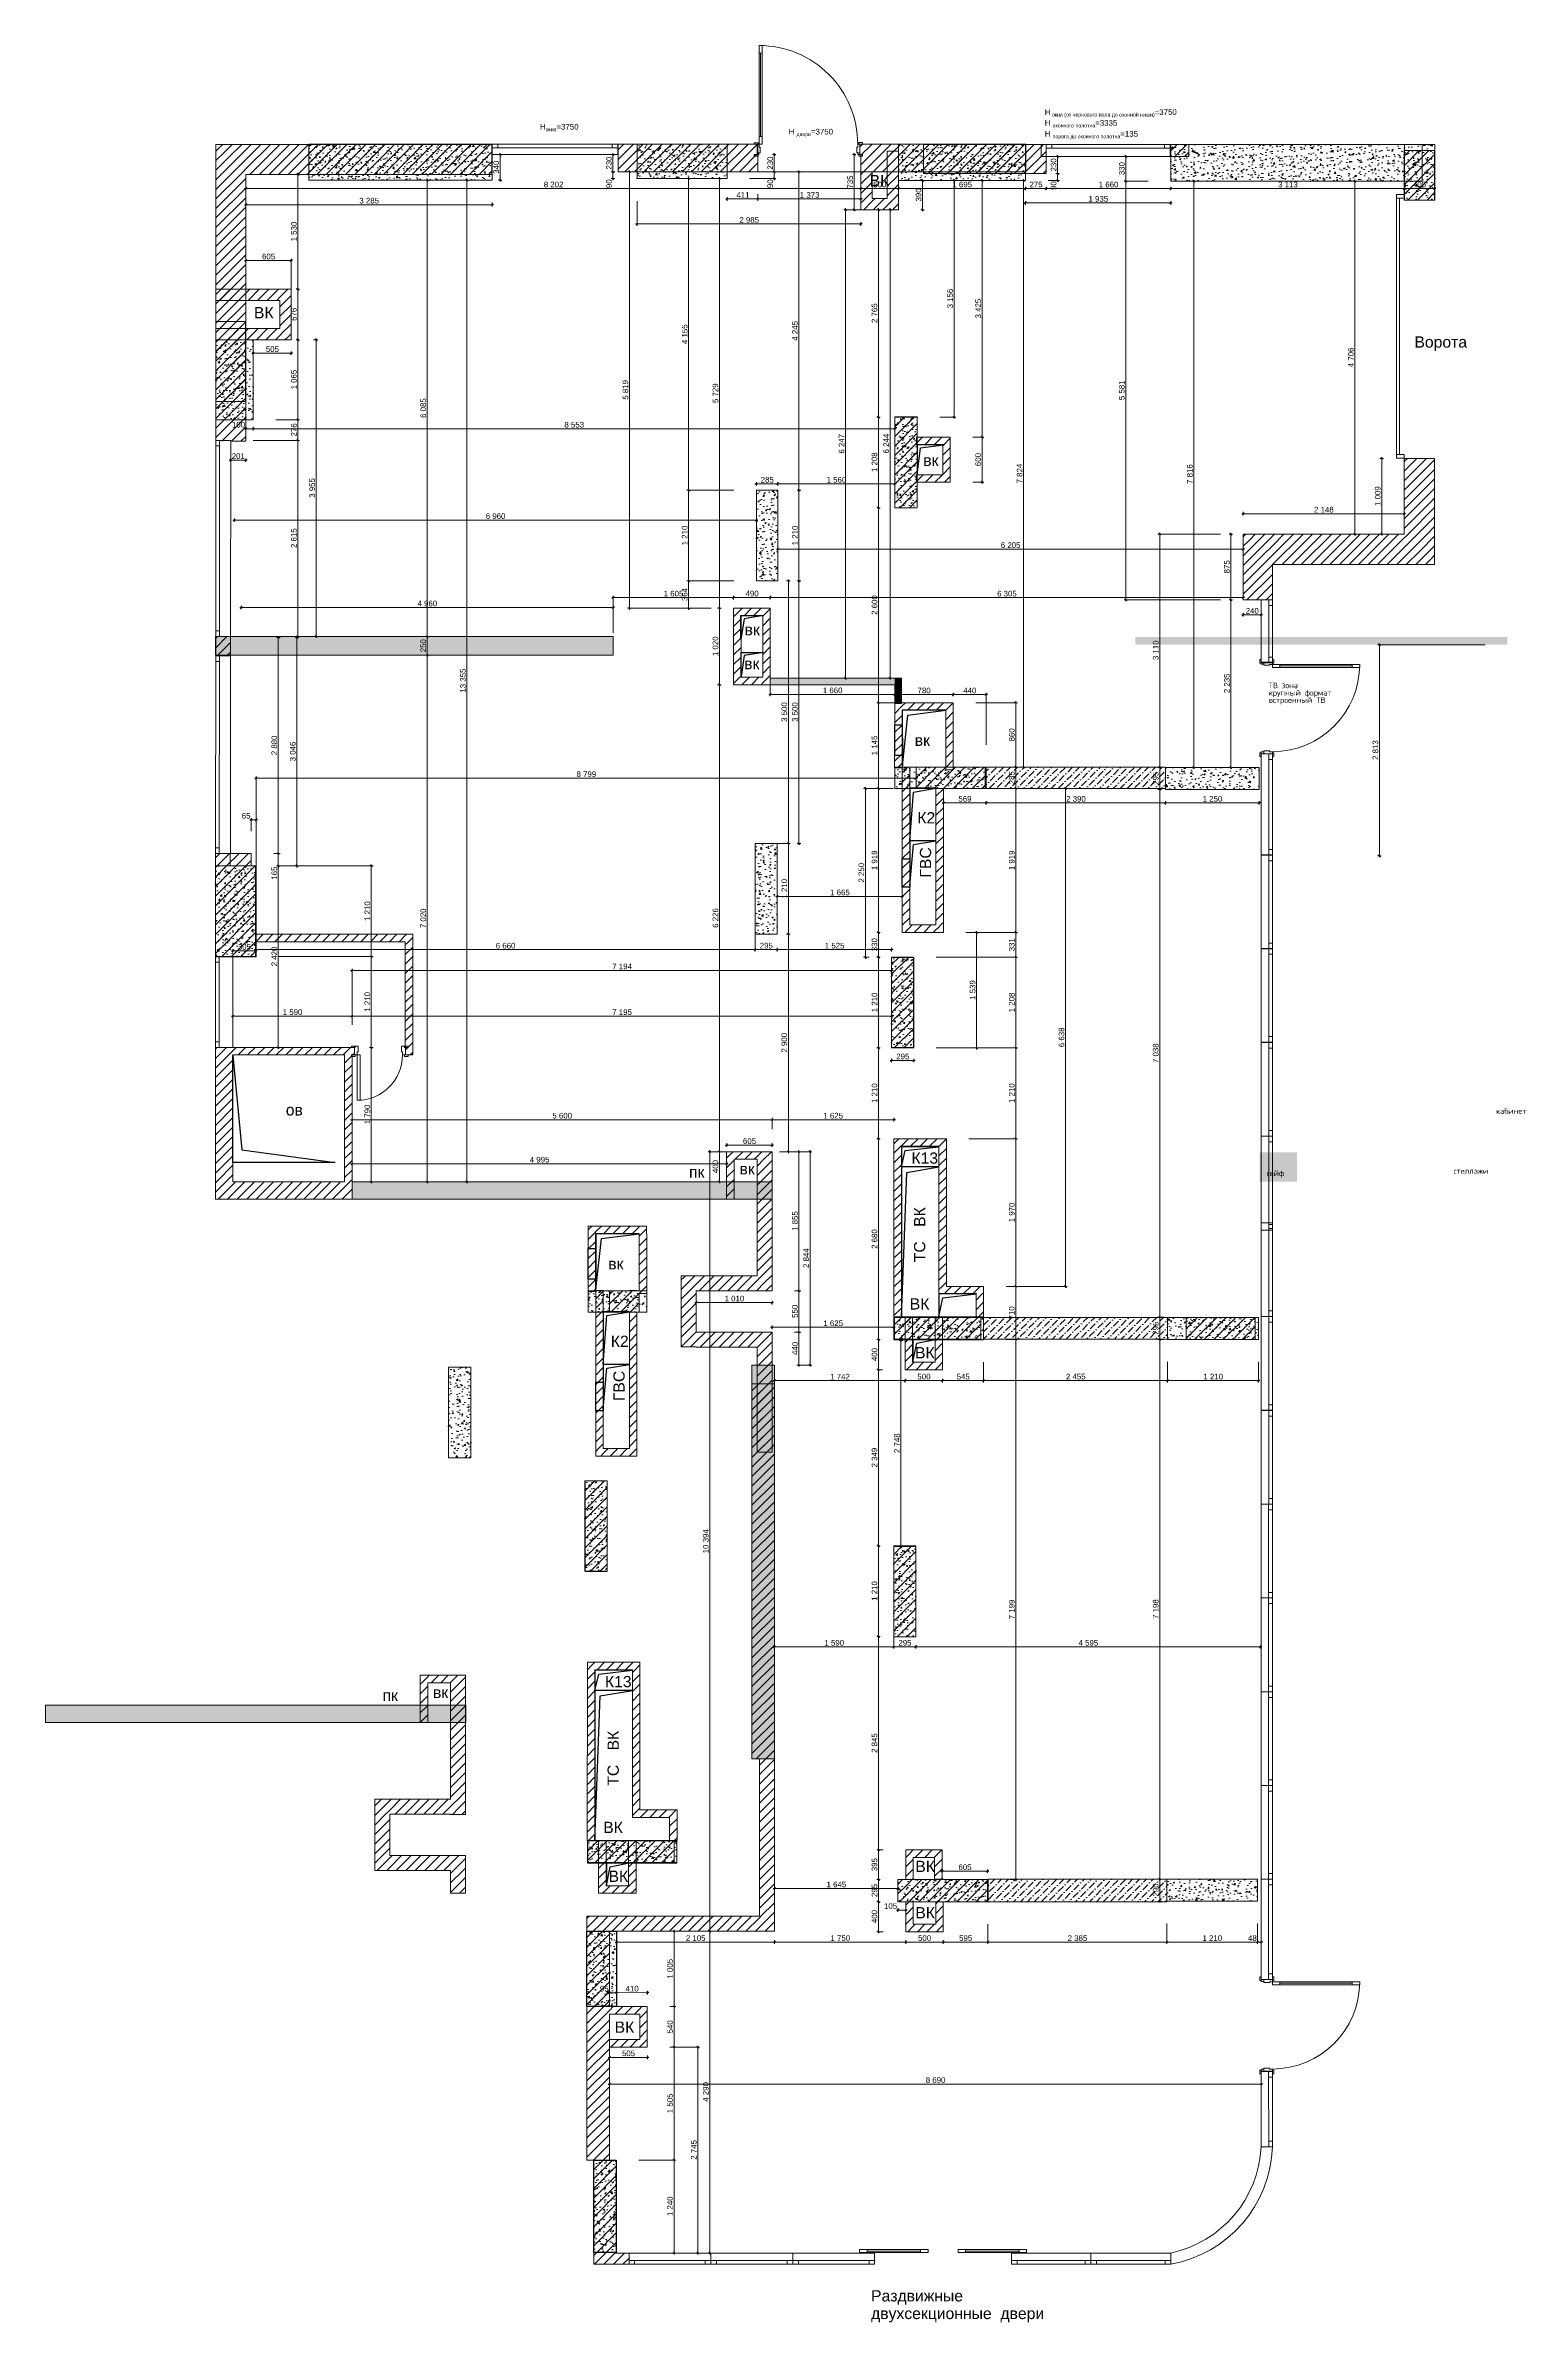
# Model space of a CAD drawing. Header units: millimetres. Extents: x 2336463 to 2579121, y 595385 to 778077.
# Drawn here: x 2446259 to 2465938, y 688401 to 718760 of the extents above; entities that cross this region are included whole.
import ezdxf

# ---------------------------------------------------------------- set-up
doc = ezdxf.new("R2010")
doc.units = ezdxf.units.MM
doc.header["$MEASUREMENT"] = 0
for name, color, linetype in [('+демонтаж', 7, 'Continuous'), ('+обмер', 7, 'Continuous'), ('1 Планировка размеры', 7, 'Continuous'), ('сит план', 7, 'Continuous')]:
    doc.layers.add(name, color=color, linetype=linetype)
for name, color, linetype, lineweight in [('+демонтаж_Ном._пера__1', 7, 'Continuous', 13), ('+обмер_Ном._пера__1', 7, 'Continuous', 13), ('+размер планировка_Ном._пера__74', 255, 'Continuous', 0), ('Двери ARCHICAD_Ном._пера__1', 7, 'Continuous', 13), ('Конструктив - Стены Несущие_Ном._пера__1', 7, 'Continuous', 13), ('Конструктив - Стены Несущие_Ном._пера__21', 7, 'Continuous', 30), ('Окна ARCHICAD_Ном._пера__1', 7, 'Continuous', 13), ('сит план_Ном._пера__1', 7, 'Continuous', 13), ('сит план_Ном._пера__21', 7, 'Continuous', 30)]:
    doc.layers.add(name, color=color, linetype=linetype, lineweight=lineweight)
for name, color, linetype, lineweight, true_color in [('+демонтаж_Ном._пера__102', 7, 'Continuous', 5, 0xcccccc), ('+демонтаж_Ном._пера__180', 7, 'Continuous', 5, 0xd6cda7), ('+обмер_Ном._пера__242', 7, 'Continuous', 13, 0x1b55b5), ('+размер планировка_Ном._пера__242', 7, 'Continuous', 13, 0x1b55b5), ('+размер планировка_Ном._пера__9', 7, 'Continuous', 15, 0x3dad99), ('1 Планировка размеры_Ном._пера__242', 7, 'Continuous', 13, 0x1b55b5), ('Конструктив - Стены Несущие_Ном._пера__162', 7, 'Continuous', 5, 0xaaaaaa), ('сит план_Ном._пера__87', 7, 'Continuous', 20, 0x6a6a6a)]:
    doc.layers.add(name, color=color, linetype=linetype, lineweight=lineweight, true_color=true_color)
doc.styles.add('СГЕНЕРИР_СТИЛЬ_1', font='arial.ttf')
doc.styles.add('СГЕНЕРИР_СТИЛЬ_4', font='isocp.shx')
doc.dimstyles.new('СГЕНЕРИР_СТИЛЬ__1', dxfattribs={"dimtxt": 75, "dimasz": 23.75, "dimexe": 0.18, "dimexo": 300, "dimgap": 0, "dimtad": 1, "dimtih": 1, "dimtoh": 1, "dimdec": 0, "dimzin": 0, "dimdsep": 46, "dimtxsty": 'СГЕНЕРИР_СТИЛЬ_1', "dimblk": 'ARROWHEAD_6', "dimblk1": 'ARROWHEAD_6', "dimblk2": 'ARROWHEAD_6', "dimcen": 0.09, "dimclrd": 256, "dimclre": 256, "dimclrt": 256, "dimazin": 0, "dimtfac": 1, "dimtdec": 4, "dimtmove": 0, "dimatfit": 3, "dimfxl": 0, "dimtolj": 1, "dimtzin": 0, "dimarcsym": 0})
doc.dimstyles.new('СГЕНЕРИР_СТИЛЬ__2', dxfattribs={"dimtxt": 75, "dimasz": 23.75, "dimexe": 0.18, "dimexo": 300, "dimgap": 0, "dimtad": 1, "dimdec": 0, "dimzin": 0, "dimdsep": 46, "dimtxsty": 'СГЕНЕРИР_СТИЛЬ_1', "dimblk": 'ARROWHEAD_6', "dimblk1": 'ARROWHEAD_6', "dimblk2": 'ARROWHEAD_6', "dimcen": 0.09, "dimclrd": 256, "dimclre": 256, "dimclrt": 256, "dimazin": 0, "dimtfac": 1, "dimtdec": 4, "dimtmove": 0, "dimatfit": 3, "dimfxl": 0, "dimtolj": 1, "dimtzin": 0, "dimarcsym": 0})
pattern_1 = [(45, (2086872.01, 585813.69), (-91.92388, 91.92388), [97.499996, -32.5, 0, -32.5]), (45, (2086883.5, 585917.1), (-91.92388, 91.92388), [97.499996, -32.5, 0, -32.5])]
pattern_2 = [(45, (2086872.015, 585813.69), (-63.639609, 63.639609), [])]
pattern_3 = [(50, (2086872.01, 585813.69), (-182.18467, 15.939086), [19.05, -209.55]), (355, (2086872.01, 585813.69), (-35.24342, 191.056845), [15.24, -167.64058]), (100.451445, (2086887.2, 585812.36), (146.94125, 175.11775), [16.19001, -178.090245]), (46.1842, (2086872.01, 585864.49), (-271.07904, 42.04233), [28.575, -314.325]), (96.63556, (2086894.6, 585860.98), (237.40413, 247.42612), [24.28502, -267.1356]), (351.18415, (2086872.01, 585864.49), (237.40413, 247.42612), [22.85997, -251.45973]), (21, (2086897.41, 585851.79), (-151.61439, 102.2652), [19.05, -209.55]), (326, (2086897.41, 585851.79), (61.80203, 184.18797), [15.24, -167.64]), (71.451445, (2086910.05, 585843.26), (213.41642, 81.92277), [16.19001, -178.08994]), (37.5, (2086872.015, 585813.686), (3.088603, 84.555039), [0, -165.608, 0, -170.18, 0, -168.275]), (7.5, (2086872.015, 585813.69), (66.819663, 100.180575), [0, -97.028, 0, -161.798, 0, -64.135]), (327.5, (2086815.37, 585813.686), (-135.590595, 5.728744), [0, -63.5, 0, -198.12, 0, -262.89]), (317.5, (2086789.97, 585813.69), (148.12918, 25.42649), [0, -82.55, 0, -131.572, 0, -186.69])]

# ---------------------------------------------------------------- blocks, each defined once
blk = doc.blocks.new('Окно 25_13')
at = {"layer": 'Окна ARCHICAD_Ном._пера__1', "color": 7, "linetype": 'Continuous', "lineweight": 13}
for p, q in [((-827.5, 0), (827.5, 0)), ((-827.5, 0), (-752.5, 0)), ((-827.5, 0), (-827.5, -50)), ((-827.5, 0), (-827.5, -50)), ((-752.5, 0), (-752.5, -50)), ((-752.5, 0), (752.5, 0)), ((752.5, -50), (752.5, 0)), ((752.5, 0), (827.5, 0)), ((827.5, 0), (827.5, -50)), ((827.5, 0), (827.5, -50)), ((-752.5, -50), (-827.5, -50)), ((-827.5, -50), (-827.5, -160)), ((-827.5, -160), (827.5, -160)), ((752.5, -50), (-752.5, -50)), ((827.5, -50), (752.5, -50)), ((827.5, -50), (827.5, -160))]:
    blk.add_line(p, q, dxfattribs=at)
blk = doc.blocks.new('Стена_688', base_point=(2461501, 717281))
at = {"layer": 'сит план_Ном._пера__87', "linetype": 'Continuous', "lineweight": 20, "true_color": 0x6a6a6a}
h = blk.add_hatch(dxfattribs=at)
h.set_pattern_fill('Блоки_Бетонные_Эффективные', color=251, style=0, pattern_type=2)
h.set_pattern_definition(pattern_2)
h.paths.add_polyline_path([(2459533, 717441), (2459533, 717281), (2459600, 717281), (2459600, 717441)])
h = blk.add_hatch(dxfattribs=at)
h.set_pattern_fill('Блоки_Бетонные_Эффективные', color=251, style=0, pattern_type=2)
h.set_pattern_definition(pattern_2)
h.paths.add_polyline_path([(2461501, 717441), (2461255, 717441), (2461255, 717281), (2461501, 717281)])
at = {"layer": 'сит план_Ном._пера__1', "color": 7, "linetype": 'Continuous', "lineweight": 13}
for p, q in [((2459600, 717441), (2459600, 717391)), ((2459600, 717391), (2459600, 717281)), ((2461255, 717441), (2461255, 717391)), ((2461255, 717391), (2461255, 717281))]:
    blk.add_line(p, q, dxfattribs=at)
at = {"layer": 'сит план_Ном._пера__1', "color": 7, "linetype": 'Continuous', "lineweight": 13, "flags": 128}
for points in [[(2459600, 717441), (2459533, 717441)], [(2459533, 717441), (2459533, 717281)], [(2461501, 717441), (2461255, 717441)], [(2461501, 717281), (2461501, 717441)], [(2459533, 717281), (2459600, 717281)], [(2461255, 717281), (2461501, 717281)]]:
    blk.add_lwpolyline(points, dxfattribs=at)
at = {"layer": 'Окна ARCHICAD_Ном._пера__1', "color": 7, "linetype": 'Continuous', "lineweight": 13, "zscale": 1000}
blk.add_blockref('Окно 25_13', (2460427, 717441), dxfattribs=at)
blk = doc.blocks.new('Стена_689', base_point=(2459601, 717052))
at = {"layer": 'сит план_Ном._пера__87', "linetype": 'Continuous', "lineweight": 20, "true_color": 0x6a6a6a}
h = blk.add_hatch(dxfattribs=at)
h.set_pattern_fill('Блоки_Бетонные_Эффективные', color=251, style=0, pattern_type=2)
h.set_pattern_definition(pattern_2)
h.paths.add_polyline_path([(2459601, 717442), (2457964, 717442), (2457964, 717052), (2459601, 717052)])
at = {"layer": 'сит план_Ном._пера__1', "color": 7, "linetype": 'Continuous', "lineweight": 13, "flags": 128}
for points in [[(2459601, 717442), (2457964, 717442)], [(2457964, 717442), (2457964, 717052)], [(2459601, 717052), (2459601, 717442)], [(2457964, 717052), (2459601, 717052)]]:
    blk.add_lwpolyline(points, dxfattribs=at)
blk = doc.blocks.new('Стена_690', base_point=(2457631, 717351))
at = {"layer": 'сит план_Ном._пера__87', "linetype": 'Continuous', "lineweight": 20, "true_color": 0x6a6a6a}
h = blk.add_hatch(dxfattribs=at)
h.set_pattern_fill('Блоки_Бетонные_Эффективные', color=251, style=0, pattern_type=2)
h.set_pattern_definition(pattern_2)
h.paths.add_polyline_path([(2457481, 717351), (2457481, 716721), (2457631, 716721), (2457631, 717351)])
at = {"layer": 'сит план_Ном._пера__1', "color": 7, "linetype": 'Continuous', "lineweight": 13, "flags": 128}
for points in [[(2457481, 717351), (2457481, 716721)], [(2457631, 717351), (2457481, 717351)], [(2457631, 716721), (2457631, 717351)]]:
    blk.add_lwpolyline(points, dxfattribs=at)
blk = doc.blocks.new('Стена_691', base_point=(2457631, 716571))
at = {"layer": 'сит план_Ном._пера__87', "linetype": 'Continuous', "lineweight": 20, "true_color": 0x6a6a6a}
h = blk.add_hatch(dxfattribs=at)
h.set_pattern_fill('Блоки_Бетонные_Эффективные', color=251, style=0, pattern_type=2)
h.set_pattern_definition(pattern_2)
h.paths.add_polyline_path([(2457131, 716721), (2457131, 716571), (2457281, 716721)])
h = blk.add_hatch(dxfattribs=at)
h.set_pattern_fill('Блоки_Бетонные_Эффективные', color=251, style=0, pattern_type=2)
h.set_pattern_definition(pattern_2)
h.paths.add_polyline_path([(2457281, 716721), (2457131, 716571), (2457281, 716571)])
h = blk.add_hatch(dxfattribs=at)
h.set_pattern_fill('Блоки_Бетонные_Эффективные', color=251, style=0, pattern_type=2)
h.set_pattern_definition(pattern_2)
h.paths.add_polyline_path([(2457281, 716571), (2457631, 716571), (2457631, 716721), (2457281, 716721)])
at = {"layer": 'сит план_Ном._пера__1', "color": 7, "linetype": 'Continuous', "lineweight": 13, "flags": 128}
for points in [[(2457131, 716571), (2457131, 716721)], [(2457131, 716571), (2457631, 716571)], [(2457481, 716721), (2457281, 716721)], [(2457631, 716721), (2457631, 716721)], [(2457631, 716571), (2457631, 716721)]]:
    blk.add_lwpolyline(points, dxfattribs=at)
blk = doc.blocks.new('Стена_692', base_point=(2457131, 716571))
at = {"layer": 'сит план_Ном._пера__87', "linetype": 'Continuous', "lineweight": 20, "true_color": 0x6a6a6a}
h = blk.add_hatch(dxfattribs=at)
h.set_pattern_fill('Блоки_Бетонные_Эффективные', color=251, style=0, pattern_type=2)
h.set_pattern_definition(pattern_2)
h.paths.add_polyline_path([(2457131, 717446), (2457131, 717306), (2457281, 717446)])
h = blk.add_hatch(dxfattribs=at)
h.set_pattern_fill('Блоки_Бетонные_Эффективные', color=251, style=0, pattern_type=2)
h.set_pattern_definition(pattern_2)
h.paths.add_polyline_path([(2457131, 717306), (2457281, 717306), (2457281, 717446)])
h = blk.add_hatch(dxfattribs=at)
h.set_pattern_fill('Блоки_Бетонные_Эффективные', color=251, style=0, pattern_type=2)
h.set_pattern_definition(pattern_2)
h.paths.add_polyline_path([(2457281, 716721), (2457281, 717306), (2457131, 717306), (2457131, 716721)])
at = {"layer": 'сит план_Ном._пера__1', "color": 7, "linetype": 'Continuous', "lineweight": 13, "flags": 128}
for points in [[(2457281, 717446), (2457131, 717446)], [(2457131, 717306), (2457131, 716721)], [(2457281, 716721), (2457281, 717076)]]:
    blk.add_lwpolyline(points, dxfattribs=at)
blk = doc.blocks.new('Стена_693', base_point=(2459327, 717076))
at = {"layer": 'сит план_Ном._пера__87', "linetype": 'Continuous', "lineweight": 20, "true_color": 0x6a6a6a}
h = blk.add_hatch(dxfattribs=at)
h.set_pattern_fill('Блоки_Бетонные_Эффективные', color=251, style=0, pattern_type=2)
h.set_pattern_definition(pattern_2)
h.paths.add_polyline_path([(2459327, 717446), (2457281, 717446), (2457281, 717076), (2459327, 717076)])
at = {"layer": 'сит план_Ном._пера__1', "color": 7, "linetype": 'Continuous', "lineweight": 13, "flags": 128}
for points in [[(2459327, 717446), (2457281, 717446)], [(2459327, 717076), (2459327, 717446)], [(2457281, 717076), (2457481, 717076)], [(2457631, 717076), (2459327, 717076)]]:
    blk.add_lwpolyline(points, dxfattribs=at)
blk = doc.blocks.new('Окно 25_14')
at = {"layer": 'Окна ARCHICAD_Ном._пера__1', "color": 7, "linetype": 'Continuous', "lineweight": 13}
for p, q in [((-837.5, 0), (837.5, 0)), ((-837.5, 0), (-762.5, 0)), ((-837.5, 0), (-837.5, -50)), ((-837.5, 0), (-837.5, -50)), ((-762.5, 0), (-762.5, -50)), ((-762.5, 0), (762.5, 0)), ((762.5, -50), (762.5, 0)), ((762.5, 0), (837.5, 0)), ((837.5, 0), (837.5, -50)), ((837.5, 0), (837.5, -50)), ((-762.5, -50), (-837.5, -50)), ((-837.5, -50), (-837.5, -140)), ((-837.5, -140), (837.5, -140)), ((762.5, -50), (-762.5, -50)), ((837.5, -50), (762.5, -50)), ((837.5, -50), (837.5, -140))]:
    blk.add_line(p, q, dxfattribs=at)
blk = doc.blocks.new('Стена_694', base_point=(2453893, 717446))
at = {"layer": 'сит план_Ном._пера__87', "linetype": 'Continuous', "lineweight": 20, "true_color": 0x6a6a6a}
h = blk.add_hatch(dxfattribs=at)
h.set_pattern_fill('Блоки_Бетонные_Эффективные', color=251, style=0, pattern_type=2)
h.set_pattern_definition(pattern_2)
h.paths.add_polyline_path([(2452214, 717446), (2452214, 717306), (2452214, 717306), (2452214, 717446)])
h = blk.add_hatch(dxfattribs=at)
h.set_pattern_fill('Блоки_Бетонные_Эффективные', color=251, style=0, pattern_type=2)
h.set_pattern_definition(pattern_2)
h.paths.add_polyline_path([(2453893, 717446), (2453889, 717446), (2453889, 717306), (2453893, 717306)])
at = {"layer": 'сит план_Ном._пера__1', "color": 7, "linetype": 'Continuous', "lineweight": 13}
for p, q in [((2452214, 717446), (2452214, 717396)), ((2452214, 717396), (2452214, 717306)), ((2453889, 717446), (2453889, 717396)), ((2453889, 717396), (2453889, 717306))]:
    blk.add_line(p, q, dxfattribs=at)
at = {"layer": 'сит план_Ном._пера__1', "color": 7, "linetype": 'Continuous', "lineweight": 13, "flags": 128}
for points in [[(2452214, 717446), (2452214, 717446)], [(2452214, 717446), (2452214, 717306)], [(2453893, 717446), (2453889, 717446)], [(2453893, 717306), (2453893, 717446)], [(2453889, 717306), (2453893, 717306)]]:
    blk.add_lwpolyline(points, dxfattribs=at)
at = {"layer": 'Окна ARCHICAD_Ном._пера__1', "color": 7, "linetype": 'Continuous', "lineweight": 13, "xscale": -1, "zscale": 1000}
blk.add_blockref('Окно 25_14', (2453051, 717446), dxfattribs=at)
blk = doc.blocks.new('Стена_695', base_point=(2452211, 717442))
at = {"layer": 'сит план_Ном._пера__87', "linetype": 'Continuous', "lineweight": 20, "true_color": 0x6a6a6a}
h = blk.add_hatch(dxfattribs=at)
h.set_pattern_fill('Блоки_Бетонные_Эффективные', color=251, style=0, pattern_type=2)
h.set_pattern_definition(pattern_2)
h.paths.add_polyline_path([(2448531, 717042), (2448929, 717042), (2448531, 717442)])
h = blk.add_hatch(dxfattribs=at)
h.set_pattern_fill('Блоки_Бетонные_Эффективные', color=251, style=0, pattern_type=2)
h.set_pattern_definition(pattern_2)
h.paths.add_polyline_path([(2448531, 717442), (2448531, 717442), (2448531, 717442)])
h = blk.add_hatch(dxfattribs=at)
h.set_pattern_fill('Блоки_Бетонные_Эффективные', color=251, style=0, pattern_type=2)
h.set_pattern_definition(pattern_2)
h.paths.add_polyline_path([(2448531, 717442), (2448531, 717442), (2448929, 717042), (2448929, 717442)])
h = blk.add_hatch(dxfattribs=at)
h.set_pattern_fill('Блоки_Бетонные_Эффективные', color=251, style=0, pattern_type=2)
h.set_pattern_definition(pattern_2)
h.paths.add_polyline_path([(2448929, 717042), (2452211, 717042), (2452211, 717442), (2448929, 717442)])
at = {"layer": 'сит план_Ном._пера__1', "color": 7, "linetype": 'Continuous', "lineweight": 13, "flags": 128}
for points in [[(2448531, 717442), (2448531, 717042)], [(2452211, 717442), (2448531, 717442)], [(2452211, 717042), (2452211, 717442)], [(2448929, 717042), (2452211, 717042)]]:
    blk.add_lwpolyline(points, dxfattribs=at)
blk = doc.blocks.new('Стена_696', base_point=(2448531, 715081))
at = {"layer": 'сит план_Ном._пера__87', "linetype": 'Continuous', "lineweight": 20, "true_color": 0x6a6a6a}
h = blk.add_hatch(dxfattribs=at)
h.set_pattern_fill('Блоки_Бетонные_Эффективные', color=251, style=0, pattern_type=2)
h.set_pattern_definition(pattern_2)
h.paths.add_polyline_path([(2448531, 715081), (2448531, 714015), (2448926, 714015), (2448926, 715081)])
at = {"layer": 'сит план_Ном._пера__1', "color": 7, "linetype": 'Continuous', "lineweight": 13, "flags": 128}
for points in [[(2448531, 715081), (2448531, 714015)], [(2448926, 715081), (2448531, 715081)], [(2448926, 714015), (2448926, 715081)], [(2448531, 714015), (2448926, 714015)]]:
    blk.add_lwpolyline(points, dxfattribs=at)
blk = doc.blocks.new('Стена_697', base_point=(2448531, 715512))
at = {"layer": 'сит план_Ном._пера__87', "linetype": 'Continuous', "lineweight": 20, "true_color": 0x6a6a6a}
h = blk.add_hatch(dxfattribs=at)
h.set_pattern_fill('Блоки_Бетонные_Эффективные', color=251, style=0, pattern_type=2)
h.set_pattern_definition(pattern_2)
h.paths.add_polyline_path([(2448531, 715512), (2448531, 715362), (2449384, 715362), (2449384, 715512)])
h = blk.add_hatch(dxfattribs=at)
h.set_pattern_fill('Блоки_Бетонные_Эффективные', color=251, style=0, pattern_type=2)
h.set_pattern_definition(pattern_2)
h.paths.add_polyline_path([(2449384, 715362), (2449534, 715362), (2449534, 715512)])
h = blk.add_hatch(dxfattribs=at)
h.set_pattern_fill('Блоки_Бетонные_Эффективные', color=251, style=0, pattern_type=2)
h.set_pattern_definition(pattern_2)
h.paths.add_polyline_path([(2449384, 715512), (2449384, 715362), (2449534, 715512)])
at = {"layer": 'сит план_Ном._пера__1', "color": 7, "linetype": 'Continuous', "lineweight": 13, "flags": 128}
for points in [[(2449534, 715512), (2448531, 715512)], [(2448531, 715512), (2448531, 715362)], [(2448531, 715362), (2449384, 715362)], [(2449534, 715512), (2449534, 715362)]]:
    blk.add_lwpolyline(points, dxfattribs=at)
blk = doc.blocks.new('Стена_698', base_point=(2449534, 715512))
at = {"layer": 'сит план_Ном._пера__87', "linetype": 'Continuous', "lineweight": 20, "true_color": 0x6a6a6a}
h = blk.add_hatch(dxfattribs=at)
h.set_pattern_fill('Блоки_Бетонные_Эффективные', color=251, style=0, pattern_type=2)
h.set_pattern_definition(pattern_2)
h.paths.add_polyline_path([(2449384, 715362), (2449384, 714986), (2449534, 714986), (2449534, 715362)])
h = blk.add_hatch(dxfattribs=at)
h.set_pattern_fill('Блоки_Бетонные_Эффективные', color=251, style=0, pattern_type=2)
h.set_pattern_definition(pattern_2)
h.paths.add_polyline_path([(2449384, 714836), (2449534, 714836), (2449384, 714986)])
h = blk.add_hatch(dxfattribs=at)
h.set_pattern_fill('Блоки_Бетонные_Эффективные', color=251, style=0, pattern_type=2)
h.set_pattern_definition(pattern_2)
h.paths.add_polyline_path([(2449384, 714986), (2449534, 714836), (2449534, 714986)])
at = {"layer": 'сит план_Ном._пера__1', "color": 7, "linetype": 'Continuous', "lineweight": 13, "flags": 128}
for points in [[(2449384, 715362), (2449384, 714986)], [(2449534, 714836), (2449534, 715362)], [(2449534, 714836), (2449384, 714836)]]:
    blk.add_lwpolyline(points, dxfattribs=at)
blk = doc.blocks.new('Стена_699', base_point=(2449534, 714836))
at = {"layer": 'сит план_Ном._пера__87', "linetype": 'Continuous', "lineweight": 20, "true_color": 0x6a6a6a}
h = blk.add_hatch(dxfattribs=at)
h.set_pattern_fill('Блоки_Бетонные_Эффективные', color=251, style=0, pattern_type=2)
h.set_pattern_definition(pattern_2)
h.paths.add_polyline_path([(2449384, 714986), (2448531, 714986), (2448531, 714836), (2449384, 714836)])
at = {"layer": 'сит план_Ном._пера__1', "color": 7, "linetype": 'Continuous', "lineweight": 13, "flags": 128}
for points in [[(2449384, 714986), (2448531, 714986)], [(2448531, 714836), (2448531, 714986)], [(2448531, 714836), (2449384, 714836)]]:
    blk.add_lwpolyline(points, dxfattribs=at)
blk = doc.blocks.new('Стена_700', base_point=(2448531, 717442))
at = {"layer": 'сит план_Ном._пера__87', "linetype": 'Continuous', "lineweight": 20, "true_color": 0x6a6a6a}
h = blk.add_hatch(dxfattribs=at)
h.set_pattern_fill('Блоки_Бетонные_Эффективные', color=251, style=0, pattern_type=2)
h.set_pattern_definition(pattern_2)
h.paths.add_polyline_path([(2448531, 717042), (2448530, 713485), (2448928, 713485), (2448929, 717042)])
at = {"layer": 'сит план_Ном._пера__1', "color": 7, "linetype": 'Continuous', "lineweight": 13, "flags": 128}
for points in [[(2448531, 717042), (2448530, 713485)], [(2448928, 713485), (2448929, 717042)], [(2448928, 713485), (2448727, 713485)]]:
    blk.add_lwpolyline(points, dxfattribs=at)
blk = doc.blocks.new('Окно 25_3')
at = {"layer": 'Окна ARCHICAD_Ном._пера__1', "color": 7, "linetype": 'Continuous', "lineweight": 13}
for p, q in [((-1307.5, 0), (1307.5, 0)), ((-1307.5, 0), (-1232.5, 0)), ((-1307.5, 0), (-1307.5, -50)), ((-1307.5, 0), (-1307.5, -50)), ((-1232.5, 0), (-1232.5, -50)), ((-1232.5, 0), (1232.5, 0)), ((1232.5, -50), (1232.5, 0)), ((1232.5, 0), (1307.5, 0)), ((1307.5, 0), (1307.5, -50)), ((1307.5, 0), (1307.5, -50)), ((-1232.5, -50), (-1307.5, -50)), ((-1307.5, -50), (-1307.5, -197)), ((-1307.5, -197), (1307.5, -197)), ((1232.5, -50), (-1232.5, -50)), ((1307.5, -50), (1232.5, -50)), ((1307.5, -50), (1307.5, -197))]:
    blk.add_line(p, q, dxfattribs=at)
blk = doc.blocks.new('Окно 25_15')
at = {"layer": 'Окна ARCHICAD_Ном._пера__1', "color": 7, "linetype": 'Continuous', "lineweight": 13}
for p, q in [((-1317, 0), (1317, 0)), ((-1317, 0), (-1242, 0)), ((-1317, 0), (-1317, -50)), ((-1317, 0), (-1317, -50)), ((-1242, 0), (-1242, -50)), ((-1242, 0), (1242, 0)), ((1242, -50), (1242, 0)), ((1242, 0), (1317, 0)), ((1317, 0), (1317, -50)), ((1317, 0), (1317, -50)), ((-1242, -50), (-1317, -50)), ((-1317, -50), (-1317, -197)), ((-1317, -197), (1317, -197)), ((1242, -50), (-1242, -50)), ((1317, -50), (1242, -50)), ((1317, -50), (1317, -197))]:
    blk.add_line(p, q, dxfattribs=at)
blk = doc.blocks.new('Стена_701', base_point=(2448530, 713485))
at = {"layer": 'сит план_Ном._пера__87', "linetype": 'Continuous', "lineweight": 20, "true_color": 0x6a6a6a}
h = blk.add_hatch(dxfattribs=at)
h.set_pattern_fill('Блоки_Бетонные_Эффективные', color=251, style=0, pattern_type=2)
h.set_pattern_definition(pattern_2)
h.paths.add_polyline_path([(2448528, 710880), (2448528, 710621), (2448725, 710621), (2448725, 710880)])
h = blk.add_hatch(dxfattribs=at)
h.set_pattern_fill('Блоки_Бетонные_Эффективные', color=251, style=0, pattern_type=2)
h.set_pattern_definition(pattern_2)
h.paths.add_polyline_path([(2448525, 707821), (2448722, 707821), (2448722, 707987), (2448525, 707987)])
at = {"layer": 'сит план_Ном._пера__1', "color": 7, "linetype": 'Continuous', "lineweight": 13}
for p, q in [((2448530, 713495), (2448580, 713495)), ((2448580, 713495), (2448727, 713495)), ((2448528, 710880), (2448578, 710880)), ((2448578, 710880), (2448725, 710880)), ((2448528, 710621), (2448578, 710621)), ((2448578, 710621), (2448725, 710621)), ((2448525, 707987), (2448575, 707987)), ((2448575, 707987), (2448722, 707987))]:
    blk.add_line(p, q, dxfattribs=at)
at = {"layer": 'сит план_Ном._пера__1', "color": 7, "linetype": 'Continuous', "lineweight": 13, "flags": 128}
for points in [[(2448528, 710880), (2448528, 710621)], [(2448725, 710621), (2448725, 710880)], [(2448525, 707987), (2448525, 707821)], [(2448722, 707821), (2448722, 707987)]]:
    blk.add_lwpolyline(points, dxfattribs=at)
at = {"layer": 'Окна ARCHICAD_Ном._пера__1', "color": 7, "linetype": 'Continuous', "lineweight": 13, "zscale": 1000, "rotation": 89.94625817430044}
for name, p in [('Окно 25_3', (2448529, 712188)), ('Окно 25_15', (2448527, 709304))]:
    blk.add_blockref(name, p, dxfattribs=at)
blk = doc.blocks.new('Стена_702', base_point=(2448526, 707987))
at = {"layer": 'сит план_Ном._пера__87', "linetype": 'Continuous', "lineweight": 20, "true_color": 0x6a6a6a}
h = blk.add_hatch(dxfattribs=at)
h.set_pattern_fill('Блоки_Бетонные_Эффективные', color=251, style=0, pattern_type=2)
h.set_pattern_definition(pattern_2)
h.paths.add_polyline_path([(2448526, 707987), (2448526, 707822), (2449003, 707822), (2449003, 707987)])
at = {"layer": 'сит план_Ном._пера__1', "color": 7, "linetype": 'Continuous', "lineweight": 13, "flags": 128}
for points in [[(2448526, 707987), (2448526, 707822)], [(2449003, 707987), (2448526, 707987)], [(2449003, 707822), (2449003, 707987)], [(2448526, 707822), (2449003, 707822)]]:
    blk.add_lwpolyline(points, dxfattribs=at)
blk = doc.blocks.new('Стена_703', base_point=(2448525, 707821))
at = {"layer": 'сит план_Ном._пера__87', "linetype": 'Continuous', "lineweight": 20, "true_color": 0x6a6a6a}
h = blk.add_hatch(dxfattribs=at)
h.set_pattern_fill('Блоки_Бетонные_Эффективные', color=251, style=0, pattern_type=2)
h.set_pattern_definition(pattern_2)
h.paths.add_polyline_path([(2448525, 707821), (2448525, 706612), (2449060, 706612), (2449060, 707821)])
at = {"layer": 'сит план_Ном._пера__1', "color": 7, "linetype": 'Continuous', "lineweight": 13, "flags": 128}
for points in [[(2448525, 707821), (2448525, 706612)], [(2449060, 707821), (2448722, 707821)], [(2449060, 706612), (2449060, 707821)], [(2448525, 706612), (2449060, 706612)]]:
    blk.add_lwpolyline(points, dxfattribs=at)
blk = doc.blocks.new('Окно 25_5')
at = {"layer": 'Окна ARCHICAD_Ном._пера__1', "color": 7, "linetype": 'Continuous', "lineweight": 13}
for p, q in [((-605, 0), (605, 0)), ((-605, 0), (-530, 0)), ((-605, 0), (-605, -50)), ((-605, 0), (-605, -50)), ((-530, 0), (-530, -50)), ((-530, 0), (530, 0)), ((530, -50), (530, 0)), ((530, 0), (605, 0)), ((605, 0), (605, -50)), ((605, 0), (605, -50)), ((-530, -50), (-605, -50)), ((-605, -50), (-605, -232)), ((-605, -232), (605, -232)), ((530, -50), (-530, -50)), ((605, -50), (530, -50)), ((605, -50), (605, -232))]:
    blk.add_line(p, q, dxfattribs=at)
blk = doc.blocks.new('Стена_704', base_point=(2448524, 706144))
at = {"layer": 'сит план_Ном._пера__87', "linetype": 'Continuous', "lineweight": 20, "true_color": 0x6a6a6a}
h = blk.add_hatch(dxfattribs=at)
h.set_pattern_fill('Блоки_Бетонные_Эффективные', color=251, style=0, pattern_type=2)
h.set_pattern_definition(pattern_2)
h.paths.add_polyline_path([(2448756, 705401), (2448524, 705401), (2448524, 703611), (2448756, 703611)])
h = blk.add_hatch(dxfattribs=at)
h.set_pattern_fill('Блоки_Бетонные_Эффективные', color=251, style=0, pattern_type=2)
h.set_pattern_definition(pattern_2)
h.paths.add_polyline_path([(2448756, 703611), (2448524, 703379), (2448756, 703379)])
h = blk.add_hatch(dxfattribs=at)
h.set_pattern_fill('Блоки_Бетонные_Эффективные', color=251, style=0, pattern_type=2)
h.set_pattern_definition(pattern_2)
h.paths.add_polyline_path([(2448756, 703611), (2448524, 703611), (2448524, 703379)])
at = {"layer": 'сит план_Ном._пера__1', "color": 7, "linetype": 'Continuous', "lineweight": 13}
for p, q in [((2448524, 706611), (2448574, 706611)), ((2448574, 706611), (2448756, 706611)), ((2448524, 705401), (2448574, 705401)), ((2448574, 705401), (2448756, 705401))]:
    blk.add_line(p, q, dxfattribs=at)
at = {"layer": 'сит план_Ном._пера__1', "color": 7, "linetype": 'Continuous', "lineweight": 13, "flags": 128}
for points in [[(2448524, 705401), (2448524, 703379)], [(2448756, 703611), (2448756, 705301)], [(2448524, 703379), (2448756, 703379)]]:
    blk.add_lwpolyline(points, dxfattribs=at)
at = {"layer": 'Окна ARCHICAD_Ном._пера__1', "color": 7, "linetype": 'Continuous', "lineweight": 13, "zscale": 1000, "rotation": 90.0000000000106}
blk.add_blockref('Окно 25_5', (2448524, 706006), dxfattribs=at)
blk = doc.blocks.new('Стена_705', base_point=(2448524, 703379))
at = {"layer": 'сит план_Ном._пера__87', "linetype": 'Continuous', "lineweight": 20, "true_color": 0x6a6a6a}
h = blk.add_hatch(dxfattribs=at)
h.set_pattern_fill('Блоки_Бетонные_Эффективные', color=251, style=0, pattern_type=2)
h.set_pattern_definition(pattern_2)
h.paths.add_polyline_path([(2448756, 703379), (2450246, 703379), (2450246, 703611), (2448756, 703611)])
at = {"layer": 'сит план_Ном._пера__1', "color": 7, "linetype": 'Continuous', "lineweight": 13, "flags": 128}
for points in [[(2450246, 703611), (2448756, 703611)], [(2448756, 703379), (2450246, 703379)]]:
    blk.add_lwpolyline(points, dxfattribs=at)
blk = doc.blocks.new('Стена_706', base_point=(2448524, 705400))
at = {"layer": 'сит план_Ном._пера__87', "linetype": 'Continuous', "lineweight": 20, "true_color": 0x6a6a6a}
h = blk.add_hatch(dxfattribs=at)
h.set_pattern_fill('Блоки_Бетонные_Эффективные', color=251, style=0, pattern_type=2)
h.set_pattern_definition(pattern_2)
h.paths.add_polyline_path([(2450246, 705401), (2448756, 705401), (2448756, 705301), (2450246, 705301)])
h = blk.add_hatch(dxfattribs=at)
h.set_pattern_fill('Блоки_Бетонные_Эффективные', color=251, style=0, pattern_type=2)
h.set_pattern_definition(pattern_2)
h.paths.add_polyline_path([(2450246, 705301), (2450346, 705301), (2450346, 705401)])
h = blk.add_hatch(dxfattribs=at)
h.set_pattern_fill('Блоки_Бетонные_Эффективные', color=251, style=0, pattern_type=2)
h.set_pattern_definition(pattern_2)
h.paths.add_polyline_path([(2450246, 705301), (2450346, 705401), (2450246, 705401)])
at = {"layer": 'сит план_Ном._пера__1', "color": 7, "linetype": 'Continuous', "lineweight": 13, "flags": 128}
for points in [[(2450346, 705401), (2448756, 705401)], [(2448756, 705301), (2450246, 705301)]]:
    blk.add_lwpolyline(points, dxfattribs=at)
blk = doc.blocks.new('Стена_707', base_point=(2450346, 705401))
at = {"layer": 'сит план_Ном._пера__87', "linetype": 'Continuous', "lineweight": 20, "true_color": 0x6a6a6a}
h = blk.add_hatch(dxfattribs=at)
h.set_pattern_fill('Блоки_Бетонные_Эффективные', color=251, style=0, pattern_type=2)
h.set_pattern_definition(pattern_2)
h.paths.add_polyline_path([(2450246, 705301), (2450246, 703379), (2450346, 703379), (2450346, 705301)])
at = {"layer": 'сит план_Ном._пера__1', "color": 7, "linetype": 'Continuous', "lineweight": 13, "flags": 128}
for points in [[(2450246, 705301), (2450246, 703611)], [(2450346, 703379), (2450346, 705301)], [(2450346, 703379), (2450246, 703379)]]:
    blk.add_lwpolyline(points, dxfattribs=at)
blk = doc.blocks.new('Стена_708', base_point=(2455341, 703379))
at = {"layer": 'сит план_Ном._пера__87', "linetype": 'Continuous', "lineweight": 20, "true_color": 0x6a6a6a}
h = blk.add_hatch(dxfattribs=at)
h.set_pattern_fill('Блоки_Бетонные_Эффективные', color=251, style=0, pattern_type=2)
h.set_pattern_definition(pattern_2)
h.paths.add_polyline_path([(2455441, 704011), (2455341, 704011), (2455441, 703911)])
h = blk.add_hatch(dxfattribs=at)
h.set_pattern_fill('Блоки_Бетонные_Эффективные', color=251, style=0, pattern_type=2)
h.set_pattern_definition(pattern_2)
h.paths.add_polyline_path([(2455341, 704011), (2455341, 703911), (2455441, 703911), (2455341, 704011)])
h = blk.add_hatch(dxfattribs=at)
h.set_pattern_fill('Блоки_Бетонные_Эффективные', color=251, style=0, pattern_type=2)
h.set_pattern_definition(pattern_2)
h.paths.add_polyline_path([(2455341, 703911), (2455341, 703379), (2455441, 703379), (2455441, 703911)])
at = {"layer": 'сит план_Ном._пера__1', "color": 7, "linetype": 'Continuous', "lineweight": 13, "flags": 128}
for points in [[(2455341, 704011), (2455441, 704011)], [(2455341, 704011), (2455341, 703379)], [(2455441, 703379), (2455441, 703911)], [(2455341, 703379), (2455441, 703379)]]:
    blk.add_lwpolyline(points, dxfattribs=at)
blk = doc.blocks.new('Стена_709', base_point=(2455341, 704011))
at = {"layer": 'сит план_Ном._пера__87', "linetype": 'Continuous', "lineweight": 20, "true_color": 0x6a6a6a}
h = blk.add_hatch(dxfattribs=at)
h.set_pattern_fill('Блоки_Бетонные_Эффективные', color=251, style=0, pattern_type=2)
h.set_pattern_definition(pattern_2)
h.paths.add_polyline_path([(2455441, 703911), (2455746, 703911), (2455746, 704011), (2455441, 704011)])
at = {"layer": 'сит план_Ном._пера__1', "color": 7, "linetype": 'Continuous', "lineweight": 13, "flags": 128}
for points in [[(2455746, 704011), (2455441, 704011)], [(2455441, 703911), (2455746, 703911)]]:
    blk.add_lwpolyline(points, dxfattribs=at)
blk = doc.blocks.new('Стена_710', base_point=(2455432, 711257))
at = {"layer": 'сит план_Ном._пера__87', "linetype": 'Continuous', "lineweight": 20, "true_color": 0x6a6a6a}
h = blk.add_hatch(dxfattribs=at)
h.set_pattern_fill('Блоки_Бетонные_Эффективные', color=251, style=0, pattern_type=2)
h.set_pattern_definition(pattern_2)
h.paths.add_polyline_path([(2455532, 711157), (2455432, 711257), (2455432, 711157)])
h = blk.add_hatch(dxfattribs=at)
h.set_pattern_fill('Блоки_Бетонные_Эффективные', color=251, style=0, pattern_type=2)
h.set_pattern_definition(pattern_2)
h.paths.add_polyline_path([(2455532, 711257), (2455432, 711257), (2455532, 711157)])
h = blk.add_hatch(dxfattribs=at)
h.set_pattern_fill('Блоки_Бетонные_Эффективные', color=251, style=0, pattern_type=2)
h.set_pattern_definition(pattern_2)
h.paths.add_polyline_path([(2455532, 711157), (2455822, 711157), (2455822, 711257), (2455532, 711257)])
h = blk.add_hatch(dxfattribs=at)
h.set_pattern_fill('Блоки_Бетонные_Эффективные', color=251, style=0, pattern_type=2)
h.set_pattern_definition(pattern_2)
h.paths.add_polyline_path([(2455822, 711157), (2455922, 711157), (2455922, 711257)])
h = blk.add_hatch(dxfattribs=at)
h.set_pattern_fill('Блоки_Бетонные_Эффективные', color=251, style=0, pattern_type=2)
h.set_pattern_definition(pattern_2)
h.paths.add_polyline_path([(2455822, 711157), (2455922, 711257), (2455822, 711257)])
at = {"layer": 'сит план_Ном._пера__1', "color": 7, "linetype": 'Continuous', "lineweight": 13, "flags": 128}
for points in [[(2455432, 711257), (2455432, 711157)], [(2455922, 711257), (2455432, 711257)], [(2455532, 711157), (2455822, 711157)], [(2455922, 711257), (2455922, 711157)]]:
    blk.add_lwpolyline(points, dxfattribs=at)
blk = doc.blocks.new('Стена_711', base_point=(2455922, 711257))
at = {"layer": 'сит план_Ном._пера__87', "linetype": 'Continuous', "lineweight": 20, "true_color": 0x6a6a6a}
h = blk.add_hatch(dxfattribs=at)
h.set_pattern_fill('Блоки_Бетонные_Эффективные', color=251, style=0, pattern_type=2)
h.set_pattern_definition(pattern_2)
h.paths.add_polyline_path([(2455822, 711157), (2455822, 710337), (2455922, 710337), (2455922, 711157)])
h = blk.add_hatch(dxfattribs=at)
h.set_pattern_fill('Блоки_Бетонные_Эффективные', color=251, style=0, pattern_type=2)
h.set_pattern_definition(pattern_2)
h.paths.add_polyline_path([(2455822, 710237), (2455922, 710237), (2455822, 710337)])
h = blk.add_hatch(dxfattribs=at)
h.set_pattern_fill('Блоки_Бетонные_Эффективные', color=251, style=0, pattern_type=2)
h.set_pattern_definition(pattern_2)
h.paths.add_polyline_path([(2455822, 710337), (2455922, 710237), (2455922, 710337)])
at = {"layer": 'сит план_Ном._пера__1', "color": 7, "linetype": 'Continuous', "lineweight": 13, "flags": 128}
for points in [[(2455822, 711157), (2455822, 710337)], [(2455922, 710237), (2455922, 711157)], [(2455922, 710237), (2455822, 710237)]]:
    blk.add_lwpolyline(points, dxfattribs=at)
blk = doc.blocks.new('Стена_712', base_point=(2455922, 710237))
at = {"layer": 'сит план_Ном._пера__87', "linetype": 'Continuous', "lineweight": 20, "true_color": 0x6a6a6a}
h = blk.add_hatch(dxfattribs=at)
h.set_pattern_fill('Блоки_Бетонные_Эффективные', color=251, style=0, pattern_type=2)
h.set_pattern_definition(pattern_2)
h.paths.add_polyline_path([(2455432, 710337), (2455432, 710237), (2455532, 710337)])
h = blk.add_hatch(dxfattribs=at)
h.set_pattern_fill('Блоки_Бетонные_Эффективные', color=251, style=0, pattern_type=2)
h.set_pattern_definition(pattern_2)
h.paths.add_polyline_path([(2455532, 710337), (2455432, 710237), (2455532, 710237)])
h = blk.add_hatch(dxfattribs=at)
h.set_pattern_fill('Блоки_Бетонные_Эффективные', color=251, style=0, pattern_type=2)
h.set_pattern_definition(pattern_2)
h.paths.add_polyline_path([(2455822, 710337), (2455532, 710337), (2455532, 710237), (2455822, 710237)])
at = {"layer": 'сит план_Ном._пера__1', "color": 7, "linetype": 'Continuous', "lineweight": 13, "flags": 128}
for points in [[(2455432, 710237), (2455432, 710337)], [(2455432, 710237), (2455822, 710237)], [(2455822, 710337), (2455532, 710337)]]:
    blk.add_lwpolyline(points, dxfattribs=at)
blk = doc.blocks.new('Стена_713', base_point=(2455432, 710237))
at = {"layer": 'сит план_Ном._пера__87', "linetype": 'Continuous', "lineweight": 20, "true_color": 0x6a6a6a}
h = blk.add_hatch(dxfattribs=at)
h.set_pattern_fill('Блоки_Бетонные_Эффективные', color=251, style=0, pattern_type=2)
h.set_pattern_definition(pattern_2)
h.paths.add_polyline_path([(2455532, 710337), (2455532, 711157), (2455432, 711157), (2455432, 710337)])
at = {"layer": 'сит план_Ном._пера__1', "color": 7, "linetype": 'Continuous', "lineweight": 13, "flags": 128}
for points in [[(2455432, 711157), (2455432, 710337)], [(2455532, 710337), (2455532, 711157)]]:
    blk.add_lwpolyline(points, dxfattribs=at)
blk = doc.blocks.new('Стена_714', base_point=(2457582, 713806))
at = {"layer": 'сит план_Ном._пера__87', "linetype": 'Continuous', "lineweight": 20, "true_color": 0x6a6a6a}
h = blk.add_hatch(dxfattribs=at)
h.set_pattern_fill('Блоки_Бетонные_Эффективные', color=251, style=0, pattern_type=2)
h.set_pattern_definition(pattern_2)
h.paths.add_polyline_path([(2457582, 713806), (2457582, 712598), (2457882, 712598), (2457882, 713806)])
at = {"layer": 'сит план_Ном._пера__1', "color": 7, "linetype": 'Continuous', "lineweight": 13, "flags": 128}
for points in [[(2457582, 713806), (2457582, 712598)], [(2457882, 713806), (2457582, 713806)], [(2457882, 712598), (2457882, 713806)], [(2457582, 712598), (2457882, 712598)]]:
    blk.add_lwpolyline(points, dxfattribs=at)
blk = doc.blocks.new('Стена_715', base_point=(2457872, 713537))
at = {"layer": 'сит план_Ном._пера__87', "linetype": 'Continuous', "lineweight": 20, "true_color": 0x6a6a6a}
h = blk.add_hatch(dxfattribs=at)
h.set_pattern_fill('Блоки_Бетонные_Эффективные', color=251, style=0, pattern_type=2)
h.set_pattern_definition(pattern_2)
h.paths.add_polyline_path([(2458222, 713537), (2457872, 713537), (2457872, 713437), (2458222, 713437)])
h = blk.add_hatch(dxfattribs=at)
h.set_pattern_fill('Блоки_Бетонные_Эффективные', color=251, style=0, pattern_type=2)
h.set_pattern_definition(pattern_2)
h.paths.add_polyline_path([(2458222, 713437), (2458322, 713437), (2458322, 713537)])
h = blk.add_hatch(dxfattribs=at)
h.set_pattern_fill('Блоки_Бетонные_Эффективные', color=251, style=0, pattern_type=2)
h.set_pattern_definition(pattern_2)
h.paths.add_polyline_path([(2458222, 713437), (2458322, 713537), (2458222, 713537)])
at = {"layer": 'сит план_Ном._пера__1', "color": 7, "linetype": 'Continuous', "lineweight": 13, "flags": 128}
for points in [[(2458322, 713537), (2457872, 713537)], [(2457872, 713537), (2457872, 713437)], [(2457872, 713437), (2458222, 713437)], [(2458322, 713537), (2458322, 713437)]]:
    blk.add_lwpolyline(points, dxfattribs=at)
blk = doc.blocks.new('Стена_716', base_point=(2458322, 713537))
at = {"layer": 'сит план_Ном._пера__87', "linetype": 'Continuous', "lineweight": 20, "true_color": 0x6a6a6a}
h = blk.add_hatch(dxfattribs=at)
h.set_pattern_fill('Блоки_Бетонные_Эффективные', color=251, style=0, pattern_type=2)
h.set_pattern_definition(pattern_2)
h.paths.add_polyline_path([(2458222, 713437), (2458222, 713037), (2458322, 713037), (2458322, 713437)])
h = blk.add_hatch(dxfattribs=at)
h.set_pattern_fill('Блоки_Бетонные_Эффективные', color=251, style=0, pattern_type=2)
h.set_pattern_definition(pattern_2)
h.paths.add_polyline_path([(2458222, 712937), (2458322, 712937), (2458222, 713037)])
h = blk.add_hatch(dxfattribs=at)
h.set_pattern_fill('Блоки_Бетонные_Эффективные', color=251, style=0, pattern_type=2)
h.set_pattern_definition(pattern_2)
h.paths.add_polyline_path([(2458222, 713037), (2458322, 712937), (2458322, 713037)])
at = {"layer": 'сит план_Ном._пера__1', "color": 7, "linetype": 'Continuous', "lineweight": 13, "flags": 128}
for points in [[(2458222, 713437), (2458222, 713037)], [(2458322, 712937), (2458322, 713437)], [(2458322, 712937), (2458222, 712937)]]:
    blk.add_lwpolyline(points, dxfattribs=at)
blk = doc.blocks.new('Стена_717', base_point=(2458322, 712937))
at = {"layer": 'сит план_Ном._пера__87', "linetype": 'Continuous', "lineweight": 20, "true_color": 0x6a6a6a}
h = blk.add_hatch(dxfattribs=at)
h.set_pattern_fill('Блоки_Бетонные_Эффективные', color=251, style=0, pattern_type=2)
h.set_pattern_definition(pattern_2)
h.paths.add_polyline_path([(2458222, 713037), (2457872, 713037), (2457872, 712937), (2458222, 712937)])
at = {"layer": 'сит план_Ном._пера__1', "color": 7, "linetype": 'Continuous', "lineweight": 13, "flags": 128}
for points in [[(2458222, 713037), (2457872, 713037)], [(2457872, 712937), (2457872, 713037)], [(2457872, 712937), (2458222, 712937)]]:
    blk.add_lwpolyline(points, dxfattribs=at)
blk = doc.blocks.new('Стена_718', base_point=(2457581, 709998))
at = {"layer": 'сит план_Ном._пера__87', "linetype": 'Continuous', "lineweight": 20, "true_color": 0x6a6a6a}
h = blk.add_hatch(dxfattribs=at)
h.set_pattern_fill('Блоки_Бетонные_Эффективные', color=251, style=0, pattern_type=2)
h.set_pattern_definition(pattern_2)
h.paths.add_polyline_path([(2457581, 709998), (2457580, 709127), (2457680, 709127), (2457681, 709998)])
at = {"layer": 'сит план_Ном._пера__1', "color": 7, "linetype": 'Continuous', "lineweight": 13, "flags": 128}
for points in [[(2457581, 709998), (2457580, 709127)], [(2457681, 709998), (2457581, 709998)], [(2457680, 709127), (2457681, 709898)], [(2457681, 709998), (2457681, 709998)], [(2457580, 709127), (2457680, 709127)]]:
    blk.add_lwpolyline(points, dxfattribs=at)
blk = doc.blocks.new('Стена_719', base_point=(2457581, 709998))
at = {"layer": 'сит план_Ном._пера__87', "linetype": 'Continuous', "lineweight": 20, "true_color": 0x6a6a6a}
h = blk.add_hatch(dxfattribs=at)
h.set_pattern_fill('Блоки_Бетонные_Эффективные', color=251, style=0, pattern_type=2)
h.set_pattern_definition(pattern_2)
h.paths.add_polyline_path([(2457581, 709998), (2457581, 709987), (2457671, 709987), (2457671, 709998)])
h = blk.add_hatch(dxfattribs=at)
h.set_pattern_fill('Блоки_Бетонные_Эффективные', color=251, style=0, pattern_type=2)
h.set_pattern_definition(pattern_2)
h.paths.add_polyline_path([(2458261, 709998), (2457681, 709998), (2457681, 709898), (2458261, 709898)])
h = blk.add_hatch(dxfattribs=at)
h.set_pattern_fill('Блоки_Бетонные_Эффективные', color=251, style=0, pattern_type=2)
h.set_pattern_definition(pattern_2)
h.paths.add_polyline_path([(2458261, 709898), (2458361, 709898), (2458361, 709998)])
h = blk.add_hatch(dxfattribs=at)
h.set_pattern_fill('Блоки_Бетонные_Эффективные', color=251, style=0, pattern_type=2)
h.set_pattern_definition(pattern_2)
h.paths.add_polyline_path([(2458261, 709898), (2458361, 709998), (2458261, 709998)])
at = {"layer": '+демонтаж_Ном._пера__1', "color": 7, "linetype": 'Continuous', "lineweight": 13}
blk.add_line((2457671, 709998), (2457581, 709998), dxfattribs=at)
at = {"layer": '+демонтаж_Ном._пера__102', "color": 254, "linetype": 'Continuous', "lineweight": 5, "true_color": 0xcccccc}
blk.add_line((2457581, 709998), (2457581, 709987), dxfattribs=at)
at = {"layer": 'сит план_Ном._пера__1', "color": 7, "linetype": 'Continuous', "lineweight": 13, "flags": 128}
for points in [[(2458361, 709998), (2457681, 709998)], [(2457681, 709898), (2458261, 709898)], [(2458361, 709998), (2458361, 709898)]]:
    blk.add_lwpolyline(points, dxfattribs=at)
blk = doc.blocks.new('Стена_720', base_point=(2458361, 709998))
at = {"layer": 'сит план_Ном._пера__87', "linetype": 'Continuous', "lineweight": 20, "true_color": 0x6a6a6a}
h = blk.add_hatch(dxfattribs=at)
h.set_pattern_fill('Блоки_Бетонные_Эффективные', color=251, style=0, pattern_type=2)
h.set_pattern_definition(pattern_2)
h.paths.add_polyline_path([(2458261, 709898), (2458261, 709103), (2458361, 709103), (2458361, 709898)])
at = {"layer": 'сит план_Ном._пера__1', "color": 7, "linetype": 'Continuous', "lineweight": 13, "flags": 128}
for points in [[(2458261, 709898), (2458261, 709103)], [(2458361, 709103), (2458361, 709898)], [(2458361, 709103), (2458261, 709103)]]:
    blk.add_lwpolyline(points, dxfattribs=at)
blk = doc.blocks.new('Стена_721', base_point=(2457867, 709138))
at = {"layer": 'сит план_Ном._пера__87', "linetype": 'Continuous', "lineweight": 20, "true_color": 0x6a6a6a}
h = blk.add_hatch(dxfattribs=at)
h.set_pattern_fill('Блоки_Бетонные_Эффективные', color=251, style=0, pattern_type=2)
h.set_pattern_definition(pattern_2)
h.paths.add_polyline_path([(2458131, 708853), (2458131, 709138), (2457867, 709138), (2457867, 708853)])
h = blk.add_hatch(dxfattribs=at)
h.set_pattern_fill('Блоки_Бетонные_Эффективные', color=251, style=0, pattern_type=2)
h.set_pattern_definition(pattern_2)
h.paths.add_polyline_path([(2458786, 708853), (2458786, 709138), (2458231, 709138), (2458231, 708853)])
at = {"layer": 'сит план_Ном._пера__1', "color": 7, "linetype": 'Continuous', "lineweight": 13, "flags": 128}
for points in [[(2458131, 709138), (2457867, 709138)], [(2457867, 709138), (2457867, 708853)], [(2458261, 709138), (2458231, 709138)], [(2458786, 709138), (2458361, 709138)], [(2458786, 708853), (2458786, 709138)], [(2457867, 708853), (2458131, 708853)], [(2458231, 708853), (2458786, 708853)]]:
    blk.add_lwpolyline(points, dxfattribs=at)
blk = doc.blocks.new('Стена_722', base_point=(2457681, 709140))
at = {"layer": 'сит план_Ном._пера__87', "linetype": 'Continuous', "lineweight": 20, "true_color": 0x6a6a6a}
h = blk.add_hatch(dxfattribs=at)
h.set_pattern_fill('Блоки_Бетонные_Эффективные', color=251, style=0, pattern_type=2)
h.set_pattern_definition(pattern_2)
h.paths.add_polyline_path([(2457781, 707034), (2457781, 709140), (2457681, 709140), (2457681, 707034)])
h = blk.add_hatch(dxfattribs=at)
h.set_pattern_fill('Блоки_Бетонные_Эффективные', color=251, style=0, pattern_type=2)
h.set_pattern_definition(pattern_2)
h.paths.add_polyline_path([(2457781, 707034), (2457681, 706934), (2457781, 706934)])
h = blk.add_hatch(dxfattribs=at)
h.set_pattern_fill('Блоки_Бетонные_Эффективные', color=251, style=0, pattern_type=2)
h.set_pattern_definition(pattern_2)
h.paths.add_polyline_path([(2457781, 707034), (2457681, 707034), (2457681, 706934)])
at = {"layer": 'сит план_Ном._пера__1', "color": 7, "linetype": 'Continuous', "lineweight": 13, "flags": 128}
for points in [[(2457681, 709140), (2457681, 706934)], [(2457781, 709140), (2457681, 709140)], [(2457781, 707034), (2457781, 709140)], [(2457681, 706934), (2457781, 706934)]]:
    blk.add_lwpolyline(points, dxfattribs=at)
blk = doc.blocks.new('Стена_723', base_point=(2457681, 706934))
at = {"layer": 'сит план_Ном._пера__87', "linetype": 'Continuous', "lineweight": 20, "true_color": 0x6a6a6a}
h = blk.add_hatch(dxfattribs=at)
h.set_pattern_fill('Блоки_Бетонные_Эффективные', color=251, style=0, pattern_type=2)
h.set_pattern_definition(pattern_2)
h.paths.add_polyline_path([(2457781, 706934), (2458131, 706934), (2458131, 707034), (2457781, 707034)])
h = blk.add_hatch(dxfattribs=at)
h.set_pattern_fill('Блоки_Бетонные_Эффективные', color=251, style=0, pattern_type=2)
h.set_pattern_definition(pattern_2)
h.paths.add_polyline_path([(2458231, 707034), (2458131, 707034), (2458231, 706934)])
h = blk.add_hatch(dxfattribs=at)
h.set_pattern_fill('Блоки_Бетонные_Эффективные', color=251, style=0, pattern_type=2)
h.set_pattern_definition(pattern_2)
h.paths.add_polyline_path([(2458231, 706934), (2458131, 707034), (2458131, 706934)])
at = {"layer": 'сит план_Ном._пера__1', "color": 7, "linetype": 'Continuous', "lineweight": 13, "flags": 128}
for points in [[(2458131, 707034), (2457781, 707034)], [(2457781, 706934), (2458231, 706934)], [(2458231, 706934), (2458231, 707034)]]:
    blk.add_lwpolyline(points, dxfattribs=at)
blk = doc.blocks.new('Стена_724', base_point=(2458231, 706934))
at = {"layer": 'сит план_Ном._пера__87', "linetype": 'Continuous', "lineweight": 20, "true_color": 0x6a6a6a}
h = blk.add_hatch(dxfattribs=at)
h.set_pattern_fill('Блоки_Бетонные_Эффективные', color=251, style=0, pattern_type=2)
h.set_pattern_definition(pattern_2)
h.paths.add_polyline_path([(2458231, 707034), (2458231, 709140), (2458131, 709140), (2458131, 707034)])
at = {"layer": 'сит план_Ном._пера__1', "color": 7, "linetype": 'Continuous', "lineweight": 13, "flags": 128}
for points in [[(2458131, 709140), (2458231, 709140)], [(2458131, 708853), (2458131, 707034)], [(2458231, 707034), (2458231, 708853)]]:
    blk.add_lwpolyline(points, dxfattribs=at)
blk = doc.blocks.new('Стена_725', base_point=(2457540, 706603))
at = {"layer": 'сит план_Ном._пера__87', "linetype": 'Continuous', "lineweight": 20, "true_color": 0x6a6a6a}
h = blk.add_hatch(dxfattribs=at)
h.set_pattern_fill('Блоки_Бетонные_Эффективные', color=251, style=0, pattern_type=2)
h.set_pattern_definition(pattern_2)
h.paths.add_polyline_path([(2457540, 706603), (2457540, 705395), (2457835, 705395), (2457835, 706603)])
at = {"layer": 'сит план_Ном._пера__1', "color": 7, "linetype": 'Continuous', "lineweight": 13, "flags": 128}
for points in [[(2457540, 706603), (2457540, 705395)], [(2457835, 706603), (2457540, 706603)], [(2457835, 705395), (2457835, 706603)], [(2457540, 705395), (2457835, 705395)]]:
    blk.add_lwpolyline(points, dxfattribs=at)
blk = doc.blocks.new('Стена_726', base_point=(2455746, 704011))
at = {"layer": 'сит план_Ном._пера__87', "linetype": 'Continuous', "lineweight": 20, "true_color": 0x6a6a6a}
h = blk.add_hatch(dxfattribs=at)
h.set_pattern_fill('Блоки_Бетонные_Эффективные', color=251, style=0, pattern_type=2)
h.set_pattern_definition(pattern_2)
h.paths.add_polyline_path([(2455746, 703911), (2455946, 704011), (2455746, 704011)])
h = blk.add_hatch(dxfattribs=at)
h.set_pattern_fill('Блоки_Бетонные_Эффективные', color=251, style=0, pattern_type=2)
h.set_pattern_definition(pattern_2)
h.paths.add_polyline_path([(2455746, 703911), (2455946, 703911), (2455946, 704011)])
h = blk.add_hatch(dxfattribs=at)
h.set_pattern_fill('Блоки_Бетонные_Эффективные', color=251, style=0, pattern_type=2)
h.set_pattern_definition(pattern_2)
h.paths.add_polyline_path([(2455746, 703911), (2455746, 702356), (2455946, 702356), (2455946, 703911)])
h = blk.add_hatch(dxfattribs=at)
h.set_pattern_fill('Блоки_Бетонные_Эффективные', color=251, style=0, pattern_type=2)
h.set_pattern_definition(pattern_2)
h.paths.add_polyline_path([(2455746, 702156), (2455946, 702156), (2455746, 702356)])
h = blk.add_hatch(dxfattribs=at)
h.set_pattern_fill('Блоки_Бетонные_Эффективные', color=251, style=0, pattern_type=2)
h.set_pattern_definition(pattern_2)
h.paths.add_polyline_path([(2455746, 702356), (2455946, 702156), (2455946, 702356)])
at = {"layer": 'сит план_Ном._пера__1', "color": 7, "linetype": 'Continuous', "lineweight": 13, "flags": 128}
for points in [[(2455946, 704011), (2455746, 704011)], [(2455746, 703911), (2455746, 702356)], [(2455946, 702156), (2455946, 704011)], [(2455946, 702156), (2455746, 702156)]]:
    blk.add_lwpolyline(points, dxfattribs=at)
blk = doc.blocks.new('Стена_727', base_point=(2455746, 702356))
at = {"layer": 'сит план_Ном._пера__87', "linetype": 'Continuous', "lineweight": 20, "true_color": 0x6a6a6a}
h = blk.add_hatch(dxfattribs=at)
h.set_pattern_fill('Блоки_Бетонные_Эффективные', color=251, style=0, pattern_type=2)
h.set_pattern_definition(pattern_2)
h.paths.add_polyline_path([(2454736, 702156), (2454936, 702156), (2454736, 702356)])
h = blk.add_hatch(dxfattribs=at)
h.set_pattern_fill('Блоки_Бетонные_Эффективные', color=251, style=0, pattern_type=2)
h.set_pattern_definition(pattern_2)
h.paths.add_polyline_path([(2454736, 702356), (2454936, 702156), (2454936, 702356)])
h = blk.add_hatch(dxfattribs=at)
h.set_pattern_fill('Блоки_Бетонные_Эффективные', color=251, style=0, pattern_type=2)
h.set_pattern_definition(pattern_2)
h.paths.add_polyline_path([(2455746, 702356), (2454936, 702356), (2454936, 702156), (2455746, 702156)])
at = {"layer": 'сит план_Ном._пера__1', "color": 7, "linetype": 'Continuous', "lineweight": 13, "flags": 128}
for points in [[(2454736, 702356), (2454736, 702156)], [(2455746, 702356), (2454736, 702356)], [(2454936, 702156), (2455746, 702156)]]:
    blk.add_lwpolyline(points, dxfattribs=at)
blk = doc.blocks.new('Стена_728', base_point=(2454736, 702356))
at = {"layer": 'сит план_Ном._пера__87', "linetype": 'Continuous', "lineweight": 20, "true_color": 0x6a6a6a}
h = blk.add_hatch(dxfattribs=at)
h.set_pattern_fill('Блоки_Бетонные_Эффективные', color=251, style=0, pattern_type=2)
h.set_pattern_definition(pattern_2)
h.paths.add_polyline_path([(2454736, 702156), (2454736, 701607), (2454936, 701607), (2454936, 702156)])
h = blk.add_hatch(dxfattribs=at)
h.set_pattern_fill('Блоки_Бетонные_Эффективные', color=251, style=0, pattern_type=2)
h.set_pattern_definition(pattern_2)
h.paths.add_polyline_path([(2454936, 701607), (2454736, 701407), (2454936, 701407)])
h = blk.add_hatch(dxfattribs=at)
h.set_pattern_fill('Блоки_Бетонные_Эффективные', color=251, style=0, pattern_type=2)
h.set_pattern_definition(pattern_2)
h.paths.add_polyline_path([(2454936, 701607), (2454736, 701607), (2454736, 701407)])
at = {"layer": 'сит план_Ном._пера__1', "color": 7, "linetype": 'Continuous', "lineweight": 13, "flags": 128}
for points in [[(2454736, 702156), (2454736, 701407)], [(2454936, 701607), (2454936, 702156)], [(2454736, 701407), (2454936, 701407)]]:
    blk.add_lwpolyline(points, dxfattribs=at)
blk = doc.blocks.new('Стена_729', base_point=(2454736, 701407))
at = {"layer": 'сит план_Ном._пера__87', "linetype": 'Continuous', "lineweight": 20, "true_color": 0x6a6a6a}
h = blk.add_hatch(dxfattribs=at)
h.set_pattern_fill('Блоки_Бетонные_Эффективные', color=251, style=0, pattern_type=2)
h.set_pattern_definition(pattern_2)
h.paths.add_polyline_path([(2454936, 701407), (2455746, 701407), (2455746, 701607), (2454936, 701607)])
h = blk.add_hatch(dxfattribs=at)
h.set_pattern_fill('Блоки_Бетонные_Эффективные', color=251, style=0, pattern_type=2)
h.set_pattern_definition(pattern_2)
h.paths.add_polyline_path([(2455746, 701407), (2455946, 701407), (2455946, 701607)])
h = blk.add_hatch(dxfattribs=at)
h.set_pattern_fill('Блоки_Бетонные_Эффективные', color=251, style=0, pattern_type=2)
h.set_pattern_definition(pattern_2)
h.paths.add_polyline_path([(2455746, 701407), (2455946, 701607), (2455746, 701607)])
at = {"layer": 'сит план_Ном._пера__1', "color": 7, "linetype": 'Continuous', "lineweight": 13, "flags": 128}
for points in [[(2455946, 701607), (2454936, 701607)], [(2455946, 701607), (2455946, 701407)], [(2454936, 701407), (2455746, 701407)]]:
    blk.add_lwpolyline(points, dxfattribs=at)
blk = doc.blocks.new('Стена_730', base_point=(2457571, 704184))
at = {"layer": 'сит план_Ном._пера__87', "linetype": 'Continuous', "lineweight": 20, "true_color": 0x6a6a6a}
h = blk.add_hatch(dxfattribs=at)
h.set_pattern_fill('Блоки_Бетонные_Эффективные', color=251, style=0, pattern_type=2)
h.set_pattern_definition(pattern_2)
h.paths.add_polyline_path([(2457571, 704084), (2457671, 704084), (2457571, 704184)])
h = blk.add_hatch(dxfattribs=at)
h.set_pattern_fill('Блоки_Бетонные_Эффективные', color=251, style=0, pattern_type=2)
h.set_pattern_definition(pattern_2)
h.paths.add_polyline_path([(2457671, 704184), (2457571, 704184), (2457671, 704084)])
h = blk.add_hatch(dxfattribs=at)
h.set_pattern_fill('Блоки_Бетонные_Эффективные', color=251, style=0, pattern_type=2)
h.set_pattern_definition(pattern_2)
h.paths.add_polyline_path([(2457671, 704084), (2458171, 704084), (2458171, 704184), (2457671, 704184)])
h = blk.add_hatch(dxfattribs=at)
h.set_pattern_fill('Блоки_Бетонные_Эффективные', color=251, style=0, pattern_type=2)
h.set_pattern_definition(pattern_2)
h.paths.add_polyline_path([(2458171, 704084), (2458271, 704084), (2458271, 704184)])
h = blk.add_hatch(dxfattribs=at)
h.set_pattern_fill('Блоки_Бетонные_Эффективные', color=251, style=0, pattern_type=2)
h.set_pattern_definition(pattern_2)
h.paths.add_polyline_path([(2458271, 704184), (2458171, 704184), (2458171, 704084), (2458271, 704184)])
at = {"layer": 'сит план_Ном._пера__1', "color": 7, "linetype": 'Continuous', "lineweight": 13, "flags": 128}
for points in [[(2457571, 704184), (2457571, 704084)], [(2458271, 704184), (2457571, 704184)], [(2457671, 704084), (2458171, 704084)], [(2458271, 704184), (2458271, 704084)]]:
    blk.add_lwpolyline(points, dxfattribs=at)
blk = doc.blocks.new('Стена_731', base_point=(2458271, 704184))
at = {"layer": 'сит план_Ном._пера__87', "linetype": 'Continuous', "lineweight": 20, "true_color": 0x6a6a6a}
h = blk.add_hatch(dxfattribs=at)
h.set_pattern_fill('Блоки_Бетонные_Эффективные', color=251, style=0, pattern_type=2)
h.set_pattern_definition(pattern_2)
h.paths.add_polyline_path([(2458171, 704084), (2458171, 702214), (2458271, 702214), (2458271, 704084)])
h = blk.add_hatch(dxfattribs=at)
h.set_pattern_fill('Блоки_Бетонные_Эффективные', color=251, style=0, pattern_type=2)
h.set_pattern_definition(pattern_2)
h.paths.add_polyline_path([(2458271, 702214), (2458171, 702114), (2458271, 702114)])
h = blk.add_hatch(dxfattribs=at)
h.set_pattern_fill('Блоки_Бетонные_Эффективные', color=251, style=0, pattern_type=2)
h.set_pattern_definition(pattern_2)
h.paths.add_polyline_path([(2458271, 702214), (2458171, 702214), (2458171, 702114)])
at = {"layer": 'сит план_Ном._пера__1', "color": 7, "linetype": 'Continuous', "lineweight": 13, "flags": 128}
for points in [[(2458171, 704084), (2458171, 702114)], [(2458271, 702214), (2458271, 704084)], [(2458171, 702114), (2458271, 702114)]]:
    blk.add_lwpolyline(points, dxfattribs=at)
blk = doc.blocks.new('Стена_732', base_point=(2458271, 702214))
at = {"layer": 'сит план_Ном._пера__87', "linetype": 'Continuous', "lineweight": 20, "true_color": 0x6a6a6a}
h = blk.add_hatch(dxfattribs=at)
h.set_pattern_fill('Блоки_Бетонные_Эффективные', color=251, style=0, pattern_type=2)
h.set_pattern_definition(pattern_2)
h.paths.add_polyline_path([(2458271, 702114), (2458666, 702114), (2458666, 702214), (2458271, 702214)])
h = blk.add_hatch(dxfattribs=at)
h.set_pattern_fill('Блоки_Бетонные_Эффективные', color=251, style=0, pattern_type=2)
h.set_pattern_definition(pattern_2)
h.paths.add_polyline_path([(2458666, 702114), (2458766, 702114), (2458766, 702214)])
h = blk.add_hatch(dxfattribs=at)
h.set_pattern_fill('Блоки_Бетонные_Эффективные', color=251, style=0, pattern_type=2)
h.set_pattern_definition(pattern_2)
h.paths.add_polyline_path([(2458666, 702114), (2458766, 702214), (2458666, 702214)])
at = {"layer": 'сит план_Ном._пера__1', "color": 7, "linetype": 'Continuous', "lineweight": 13, "flags": 128}
for points in [[(2458766, 702214), (2458271, 702214)], [(2458766, 702214), (2458766, 702114)], [(2458271, 702114), (2458666, 702114)]]:
    blk.add_lwpolyline(points, dxfattribs=at)
blk = doc.blocks.new('Стена_733', base_point=(2458766, 702214))
at = {"layer": 'сит план_Ном._пера__87', "linetype": 'Continuous', "lineweight": 20, "true_color": 0x6a6a6a}
h = blk.add_hatch(dxfattribs=at)
h.set_pattern_fill('Блоки_Бетонные_Эффективные', color=251, style=0, pattern_type=2)
h.set_pattern_definition(pattern_2)
h.paths.add_polyline_path([(2458666, 702114), (2458666, 701808), (2458766, 701808), (2458766, 702114)])
at = {"layer": 'сит план_Ном._пера__1', "color": 7, "linetype": 'Continuous', "lineweight": 13, "flags": 128}
for points in [[(2458666, 702114), (2458666, 701808)], [(2458766, 701808), (2458766, 702114)], [(2458766, 701808), (2458666, 701808)]]:
    blk.add_lwpolyline(points, dxfattribs=at)
blk = doc.blocks.new('Стена_734', base_point=(2457571, 704184))
at = {"layer": 'сит план_Ном._пера__87', "linetype": 'Continuous', "lineweight": 20, "true_color": 0x6a6a6a}
h = blk.add_hatch(dxfattribs=at)
h.set_pattern_fill('Блоки_Бетонные_Эффективные', color=251, style=0, pattern_type=2)
h.set_pattern_definition(pattern_2)
h.paths.add_polyline_path([(2457571, 704084), (2457570, 701807), (2457670, 701807), (2457671, 704084)])
at = {"layer": 'сит план_Ном._пера__1', "color": 7, "linetype": 'Continuous', "lineweight": 13, "flags": 128}
for points in [[(2457571, 704084), (2457570, 701807)], [(2457670, 701807), (2457671, 704084)], [(2457670, 701807), (2457570, 701807)]]:
    blk.add_lwpolyline(points, dxfattribs=at)
blk = doc.blocks.new('Стена_735', base_point=(2457577, 701808))
at = {"layer": 'сит план_Ном._пера__87', "linetype": 'Continuous', "lineweight": 20, "true_color": 0x6a6a6a}
h = blk.add_hatch(dxfattribs=at)
h.set_pattern_fill('Блоки_Бетонные_Эффективные', color=251, style=0, pattern_type=2)
h.set_pattern_definition(pattern_2)
h.paths.add_polyline_path([(2457577, 701513), (2458729, 701513), (2458729, 701808), (2457577, 701808)])
at = {"layer": 'сит план_Ном._пера__1', "color": 7, "linetype": 'Continuous', "lineweight": 13, "flags": 128}
for points in [[(2458729, 701808), (2457577, 701808)], [(2457577, 701808), (2457577, 701513)], [(2458729, 701513), (2458729, 701808)], [(2457577, 701513), (2458729, 701513)]]:
    blk.add_lwpolyline(points, dxfattribs=at)
blk = doc.blocks.new('Стена_736', base_point=(2457720, 701807))
at = {"layer": 'сит план_Ном._пера__87', "linetype": 'Continuous', "lineweight": 20, "true_color": 0x6a6a6a}
h = blk.add_hatch(dxfattribs=at)
h.set_pattern_fill('Блоки_Бетонные_Эффективные', color=251, style=0, pattern_type=2)
h.set_pattern_definition(pattern_2)
h.paths.add_polyline_path([(2457820, 701204), (2457820, 701807), (2457720, 701807), (2457720, 701204)])
h = blk.add_hatch(dxfattribs=at)
h.set_pattern_fill('Блоки_Бетонные_Эффективные', color=251, style=0, pattern_type=2)
h.set_pattern_definition(pattern_2)
h.paths.add_polyline_path([(2457820, 701204), (2457720, 701104), (2457820, 701104)])
h = blk.add_hatch(dxfattribs=at)
h.set_pattern_fill('Блоки_Бетонные_Эффективные', color=251, style=0, pattern_type=2)
h.set_pattern_definition(pattern_2)
h.paths.add_polyline_path([(2457820, 701204), (2457720, 701204), (2457720, 701104)])
at = {"layer": 'сит план_Ном._пера__1', "color": 7, "linetype": 'Continuous', "lineweight": 13, "flags": 128}
for points in [[(2457720, 701807), (2457720, 701104)], [(2457820, 701807), (2457720, 701807)], [(2457820, 701204), (2457820, 701807)], [(2457720, 701104), (2457820, 701104)]]:
    blk.add_lwpolyline(points, dxfattribs=at)
blk = doc.blocks.new('Стена_737', base_point=(2457720, 701104))
at = {"layer": 'сит план_Ном._пера__87', "linetype": 'Continuous', "lineweight": 20, "true_color": 0x6a6a6a}
h = blk.add_hatch(dxfattribs=at)
h.set_pattern_fill('Блоки_Бетонные_Эффективные', color=251, style=0, pattern_type=2)
h.set_pattern_definition(pattern_2)
h.paths.add_polyline_path([(2457820, 701104), (2458120, 701104), (2458120, 701204), (2457820, 701204)])
h = blk.add_hatch(dxfattribs=at)
h.set_pattern_fill('Блоки_Бетонные_Эффективные', color=251, style=0, pattern_type=2)
h.set_pattern_definition(pattern_2)
h.paths.add_polyline_path([(2458220, 701204), (2458120, 701204), (2458220, 701104)])
h = blk.add_hatch(dxfattribs=at)
h.set_pattern_fill('Блоки_Бетонные_Эффективные', color=251, style=0, pattern_type=2)
h.set_pattern_definition(pattern_2)
h.paths.add_polyline_path([(2458120, 701204), (2458120, 701104), (2458220, 701104)])
at = {"layer": 'сит план_Ном._пера__1', "color": 7, "linetype": 'Continuous', "lineweight": 13, "flags": 128}
for points in [[(2458120, 701204), (2457820, 701204)], [(2457820, 701104), (2458220, 701104)], [(2458220, 701104), (2458220, 701204)]]:
    blk.add_lwpolyline(points, dxfattribs=at)
blk = doc.blocks.new('Стена_738', base_point=(2458220, 701104))
at = {"layer": 'сит план_Ном._пера__87', "linetype": 'Continuous', "lineweight": 20, "true_color": 0x6a6a6a}
h = blk.add_hatch(dxfattribs=at)
h.set_pattern_fill('Блоки_Бетонные_Эффективные', color=251, style=0, pattern_type=2)
h.set_pattern_definition(pattern_2)
h.paths.add_polyline_path([(2458220, 701204), (2458220, 701807), (2458120, 701807), (2458120, 701204)])
at = {"layer": 'сит план_Ном._пера__1', "color": 7, "linetype": 'Continuous', "lineweight": 13, "flags": 128}
for points in [[(2458120, 701807), (2458220, 701807)], [(2458120, 701807), (2458120, 701204)], [(2458220, 701204), (2458220, 701807)]]:
    blk.add_lwpolyline(points, dxfattribs=at)
blk = doc.blocks.new('Стена_739', base_point=(2455678, 700917))
at = {"layer": 'сит план_Ном._пера__87', "linetype": 'Continuous', "lineweight": 20, "true_color": 0x6a6a6a}
h = blk.add_hatch(dxfattribs=at)
h.set_pattern_fill('Блоки_Бетонные_Эффективные', color=251, style=0, pattern_type=2)
h.set_pattern_definition(pattern_2)
h.paths.add_polyline_path([(2455678, 700917), (2455678, 695917), (2455978, 695917), (2455978, 700917)])
at = {"layer": 'сит план_Ном._пера__1', "color": 7, "linetype": 'Continuous', "lineweight": 13, "flags": 128}
for points in [[(2455678, 700917), (2455678, 695917)], [(2455978, 700917), (2455678, 700917)], [(2455978, 695917), (2455978, 700917)], [(2455678, 695917), (2455978, 695917)]]:
    blk.add_lwpolyline(points, dxfattribs=at)
blk = doc.blocks.new('Стена_740', base_point=(2457568, 698748))
at = {"layer": 'сит план_Ном._пера__87', "linetype": 'Continuous', "lineweight": 20, "true_color": 0x6a6a6a}
h = blk.add_hatch(dxfattribs=at)
h.set_pattern_fill('Блоки_Бетонные_Эффективные', color=251, style=0, pattern_type=2)
h.set_pattern_definition(pattern_2)
h.paths.add_polyline_path([(2457568, 698748), (2457568, 697543), (2457863, 697543), (2457863, 698748)])
at = {"layer": 'сит план_Ном._пера__1', "color": 7, "linetype": 'Continuous', "lineweight": 13, "flags": 128}
for points in [[(2457568, 698748), (2457568, 697543)], [(2457863, 698748), (2457568, 698748)], [(2457863, 697543), (2457863, 698748)], [(2457568, 697543), (2457863, 697543)]]:
    blk.add_lwpolyline(points, dxfattribs=at)
blk = doc.blocks.new('Стена_741', base_point=(2455778, 695917))
at = {"layer": 'сит план_Ном._пера__87', "linetype": 'Continuous', "lineweight": 20, "true_color": 0x6a6a6a}
h = blk.add_hatch(dxfattribs=at)
h.set_pattern_fill('Блоки_Бетонные_Эффективные', color=251, style=0, pattern_type=2)
h.set_pattern_definition(pattern_2)
h.paths.add_polyline_path([(2455978, 693817), (2455978, 695917), (2455778, 695917), (2455778, 693817)])
h = blk.add_hatch(dxfattribs=at)
h.set_pattern_fill('Блоки_Бетонные_Эффективные', color=251, style=0, pattern_type=2)
h.set_pattern_definition(pattern_2)
h.paths.add_polyline_path([(2455778, 693617), (2455978, 693617), (2455778, 693817)])
h = blk.add_hatch(dxfattribs=at)
h.set_pattern_fill('Блоки_Бетонные_Эффективные', color=251, style=0, pattern_type=2)
h.set_pattern_definition(pattern_2)
h.paths.add_polyline_path([(2455778, 693817), (2455978, 693617), (2455978, 693817)])
at = {"layer": 'сит план_Ном._пера__1', "color": 7, "linetype": 'Continuous', "lineweight": 13, "flags": 128}
for points in [[(2455778, 695917), (2455778, 693817)], [(2455978, 695917), (2455778, 695917)], [(2455978, 693617), (2455978, 695917)], [(2455978, 693617), (2455778, 693617)]]:
    blk.add_lwpolyline(points, dxfattribs=at)
blk = doc.blocks.new('Стена_742', base_point=(2455778, 693817))
at = {"layer": 'сит план_Ном._пера__87', "linetype": 'Continuous', "lineweight": 20, "true_color": 0x6a6a6a}
h = blk.add_hatch(dxfattribs=at)
h.set_pattern_fill('Блоки_Бетонные_Эффективные', color=251, style=0, pattern_type=2)
h.set_pattern_definition(pattern_2)
h.paths.add_polyline_path([(2455778, 693817), (2453778, 693817), (2453778, 693617), (2455778, 693617)])
at = {"layer": 'сит план_Ном._пера__1', "color": 7, "linetype": 'Continuous', "lineweight": 13, "flags": 128}
for points in [[(2455778, 693817), (2453778, 693817)], [(2453778, 693617), (2455778, 693617)]]:
    blk.add_lwpolyline(points, dxfattribs=at)
blk = doc.blocks.new('Стена_743', base_point=(2457623, 694306))
at = {"layer": 'сит план_Ном._пера__87', "linetype": 'Continuous', "lineweight": 20, "true_color": 0x6a6a6a}
h = blk.add_hatch(dxfattribs=at)
h.set_pattern_fill('Блоки_Бетонные_Эффективные', color=251, style=0, pattern_type=2)
h.set_pattern_definition(pattern_2)
h.paths.add_polyline_path([(2457623, 694306), (2457623, 694011), (2457728, 694011), (2457728, 694306)])
h = blk.add_hatch(dxfattribs=at)
h.set_pattern_fill('Блоки_Бетонные_Эффективные', color=251, style=0, pattern_type=2)
h.set_pattern_definition(pattern_2)
h.paths.add_polyline_path([(2457828, 694306), (2457828, 694011), (2458128, 694011), (2458128, 694306)])
h = blk.add_hatch(dxfattribs=at)
h.set_pattern_fill('Блоки_Бетонные_Эффективные', color=251, style=0, pattern_type=2)
h.set_pattern_definition(pattern_2)
h.paths.add_polyline_path([(2458228, 694306), (2458228, 694011), (2458819, 694011), (2458819, 694306)])
at = {"layer": 'сит план_Ном._пера__1', "color": 7, "linetype": 'Continuous', "lineweight": 13, "flags": 128}
for points in [[(2457728, 694306), (2457623, 694306)], [(2457623, 694306), (2457623, 694011)], [(2458128, 694306), (2457828, 694306)], [(2458819, 694306), (2458228, 694306)], [(2458819, 694011), (2458819, 694306)], [(2457623, 694011), (2457728, 694011)], [(2457828, 694011), (2458128, 694011)], [(2458228, 694011), (2458819, 694011)]]:
    blk.add_lwpolyline(points, dxfattribs=at)
blk = doc.blocks.new('Стена_744', base_point=(2457728, 694311))
at = {"layer": 'сит план_Ном._пера__87', "linetype": 'Continuous', "lineweight": 20, "true_color": 0x6a6a6a}
h = blk.add_hatch(dxfattribs=at)
h.set_pattern_fill('Блоки_Бетонные_Эффективные', color=251, style=0, pattern_type=2)
h.set_pattern_definition(pattern_2)
h.paths.add_polyline_path([(2457728, 694701), (2457828, 694601), (2457828, 694701)])
h = blk.add_hatch(dxfattribs=at)
h.set_pattern_fill('Блоки_Бетонные_Эффективные', color=251, style=0, pattern_type=2)
h.set_pattern_definition(pattern_2)
h.paths.add_polyline_path([(2457728, 694601), (2457828, 694601), (2457728, 694701)])
h = blk.add_hatch(dxfattribs=at)
h.set_pattern_fill('Блоки_Бетонные_Эффективные', color=251, style=0, pattern_type=2)
h.set_pattern_definition(pattern_2)
h.paths.add_polyline_path([(2457728, 694601), (2457728, 694311), (2457828, 694311), (2457828, 694601)])
at = {"layer": 'сит план_Ном._пера__1', "color": 7, "linetype": 'Continuous', "lineweight": 13, "flags": 128}
for points in [[(2457728, 694701), (2457828, 694701)], [(2457728, 694701), (2457728, 694311)], [(2457828, 694311), (2457828, 694601)]]:
    blk.add_lwpolyline(points, dxfattribs=at)
blk = doc.blocks.new('Стена_745', base_point=(2457728, 694701))
at = {"layer": 'сит план_Ном._пера__87', "linetype": 'Continuous', "lineweight": 20, "true_color": 0x6a6a6a}
h = blk.add_hatch(dxfattribs=at)
h.set_pattern_fill('Блоки_Бетонные_Эффективные', color=251, style=0, pattern_type=2)
h.set_pattern_definition(pattern_2)
h.paths.add_polyline_path([(2458114, 694701), (2457828, 694701), (2457828, 694601), (2458114, 694601)])
h = blk.add_hatch(dxfattribs=at)
h.set_pattern_fill('Блоки_Бетонные_Эффективные', color=251, style=0, pattern_type=2)
h.set_pattern_definition(pattern_2)
h.paths.add_polyline_path([(2458114, 694601), (2458214, 694601), (2458214, 694701)])
h = blk.add_hatch(dxfattribs=at)
h.set_pattern_fill('Блоки_Бетонные_Эффективные', color=251, style=0, pattern_type=2)
h.set_pattern_definition(pattern_2)
h.paths.add_polyline_path([(2458114, 694701), (2458114, 694601), (2458214, 694701)])
at = {"layer": 'сит план_Ном._пера__1', "color": 7, "linetype": 'Continuous', "lineweight": 13, "flags": 128}
for points in [[(2458214, 694701), (2457828, 694701)], [(2458214, 694701), (2458214, 694601)], [(2457828, 694601), (2458114, 694601)]]:
    blk.add_lwpolyline(points, dxfattribs=at)
blk = doc.blocks.new('Стена_746', base_point=(2458214, 694701))
at = {"layer": 'сит план_Ном._пера__87', "linetype": 'Continuous', "lineweight": 20, "true_color": 0x6a6a6a}
h = blk.add_hatch(dxfattribs=at)
h.set_pattern_fill('Блоки_Бетонные_Эффективные', color=251, style=0, pattern_type=2)
h.set_pattern_definition(pattern_2)
h.paths.add_polyline_path([(2458114, 694601), (2458114, 694311), (2458214, 694311), (2458214, 694601)])
at = {"layer": 'сит план_Ном._пера__1', "color": 7, "linetype": 'Continuous', "lineweight": 13, "flags": 128}
for points in [[(2458114, 694601), (2458114, 694311)], [(2458114, 694311), (2458214, 694311)], [(2458214, 694311), (2458214, 694601)]]:
    blk.add_lwpolyline(points, dxfattribs=at)
blk = doc.blocks.new('Стена_747', base_point=(2457728, 694311))
at = {"layer": 'сит план_Ном._пера__87', "linetype": 'Continuous', "lineweight": 20, "true_color": 0x6a6a6a}
h = blk.add_hatch(dxfattribs=at)
h.set_pattern_fill('Блоки_Бетонные_Эффективные', color=251, style=0, pattern_type=2)
h.set_pattern_definition(pattern_2)
h.paths.add_polyline_path([(2457828, 693711), (2457828, 694311), (2457728, 694311), (2457728, 693711)])
h = blk.add_hatch(dxfattribs=at)
h.set_pattern_fill('Блоки_Бетонные_Эффективные', color=251, style=0, pattern_type=2)
h.set_pattern_definition(pattern_2)
h.paths.add_polyline_path([(2457828, 693711), (2457728, 693611), (2457828, 693611)])
h = blk.add_hatch(dxfattribs=at)
h.set_pattern_fill('Блоки_Бетонные_Эффективные', color=251, style=0, pattern_type=2)
h.set_pattern_definition(pattern_2)
h.paths.add_polyline_path([(2457728, 693711), (2457728, 693611), (2457828, 693711)])
at = {"layer": 'сит план_Ном._пера__1', "color": 7, "linetype": 'Continuous', "lineweight": 13, "flags": 128}
for points in [[(2457728, 694311), (2457728, 694306)], [(2457828, 694306), (2457828, 694311)], [(2457728, 694011), (2457728, 693611)], [(2457828, 693711), (2457828, 694011)], [(2457728, 693611), (2457828, 693611)]]:
    blk.add_lwpolyline(points, dxfattribs=at)
blk = doc.blocks.new('Стена_748', base_point=(2457728, 693611))
at = {"layer": 'сит план_Ном._пера__87', "linetype": 'Continuous', "lineweight": 20, "true_color": 0x6a6a6a}
h = blk.add_hatch(dxfattribs=at)
h.set_pattern_fill('Блоки_Бетонные_Эффективные', color=251, style=0, pattern_type=2)
h.set_pattern_definition(pattern_2)
h.paths.add_polyline_path([(2458128, 693711), (2457828, 693711), (2457828, 693611), (2458128, 693611)])
h = blk.add_hatch(dxfattribs=at)
h.set_pattern_fill('Блоки_Бетонные_Эффективные', color=251, style=0, pattern_type=2)
h.set_pattern_definition(pattern_2)
h.paths.add_polyline_path([(2458128, 693711), (2458228, 693611), (2458228, 693711)])
h = blk.add_hatch(dxfattribs=at)
h.set_pattern_fill('Блоки_Бетонные_Эффективные', color=251, style=0, pattern_type=2)
h.set_pattern_definition(pattern_2)
h.paths.add_polyline_path([(2458128, 693611), (2458228, 693611), (2458128, 693711)])
at = {"layer": 'сит план_Ном._пера__1', "color": 7, "linetype": 'Continuous', "lineweight": 13, "flags": 128}
for points in [[(2458128, 693711), (2457828, 693711)], [(2458228, 693611), (2458228, 693711)], [(2457828, 693611), (2458228, 693611)]]:
    blk.add_lwpolyline(points, dxfattribs=at)
blk = doc.blocks.new('Стена_749', base_point=(2458228, 693611))
at = {"layer": 'сит план_Ном._пера__87', "linetype": 'Continuous', "lineweight": 20, "true_color": 0x6a6a6a}
h = blk.add_hatch(dxfattribs=at)
h.set_pattern_fill('Блоки_Бетонные_Эффективные', color=251, style=0, pattern_type=2)
h.set_pattern_definition(pattern_2)
h.paths.add_polyline_path([(2458228, 693711), (2458228, 694311), (2458128, 694311), (2458128, 693711)])
at = {"layer": 'сит план_Ном._пера__1', "color": 7, "linetype": 'Continuous', "lineweight": 13, "flags": 128}
for points in [[(2458228, 694311), (2458128, 694311)], [(2458128, 694311), (2458128, 694306)], [(2458228, 694306), (2458228, 694311)], [(2458128, 694011), (2458128, 693711)], [(2458228, 693711), (2458228, 694011)]]:
    blk.add_lwpolyline(points, dxfattribs=at)
blk = doc.blocks.new('Стена_750', base_point=(2453478, 693617))
at = {"layer": 'сит план_Ном._пера__87', "linetype": 'Continuous', "lineweight": 20, "true_color": 0x6a6a6a}
h = blk.add_hatch(dxfattribs=at)
h.set_pattern_fill('Блоки_Бетонные_Эффективные', color=251, style=0, pattern_type=2)
h.set_pattern_definition(pattern_2)
h.paths.add_polyline_path([(2453478, 693617), (2453478, 692611), (2453778, 692611), (2453778, 693617)])
at = {"layer": 'сит план_Ном._пера__1', "color": 7, "linetype": 'Continuous', "lineweight": 13, "flags": 128}
for points in [[(2453478, 693617), (2453478, 692611)], [(2453778, 692611), (2453778, 693617)]]:
    blk.add_lwpolyline(points, dxfattribs=at)
blk = doc.blocks.new('Стена_751', base_point=(2453478, 693817))
at = {"layer": 'сит план_Ном._пера__87', "linetype": 'Continuous', "lineweight": 20, "true_color": 0x6a6a6a}
h = blk.add_hatch(dxfattribs=at)
h.set_pattern_fill('Блоки_Бетонные_Эффективные', color=251, style=0, pattern_type=2)
h.set_pattern_definition(pattern_2)
h.paths.add_polyline_path([(2453478, 693817), (2453778, 693617), (2453778, 693817)])
h = blk.add_hatch(dxfattribs=at)
h.set_pattern_fill('Блоки_Бетонные_Эффективные', color=251, style=0, pattern_type=2)
h.set_pattern_definition(pattern_2)
h.paths.add_polyline_path([(2453778, 693617), (2453478, 693817), (2453478, 693617)])
h = blk.add_hatch(dxfattribs=at)
h.set_pattern_fill('Блоки_Бетонные_Эффективные', color=251, style=0, pattern_type=2)
h.set_pattern_definition(pattern_2)
h.paths.add_polyline_path([(2453478, 693617), (2453478, 690567), (2453778, 690567), (2453778, 693617)])
at = {"layer": 'сит план_Ном._пера__1', "color": 7, "linetype": 'Continuous', "lineweight": 13, "flags": 128}
for points in [[(2453478, 693817), (2453778, 693817)], [(2453478, 693817), (2453478, 690567)], [(2453778, 692612), (2453778, 693617)], [(2453778, 690567), (2453778, 692512)], [(2453478, 690567), (2453778, 690567)]]:
    blk.add_lwpolyline(points, dxfattribs=at)
blk = doc.blocks.new('Стена_752', base_point=(2453478, 692612))
at = {"layer": 'сит план_Ном._пера__87', "linetype": 'Continuous', "lineweight": 20, "true_color": 0x6a6a6a}
h = blk.add_hatch(dxfattribs=at)
h.set_pattern_fill('Блоки_Бетонные_Эффективные', color=251, style=0, pattern_type=2)
h.set_pattern_definition(pattern_2)
h.paths.add_polyline_path([(2454183, 692612), (2453778, 692612), (2453778, 692512), (2454183, 692512)])
h = blk.add_hatch(dxfattribs=at)
h.set_pattern_fill('Блоки_Бетонные_Эффективные', color=251, style=0, pattern_type=2)
h.set_pattern_definition(pattern_2)
h.paths.add_polyline_path([(2454183, 692512), (2454283, 692512), (2454283, 692612)])
h = blk.add_hatch(dxfattribs=at)
h.set_pattern_fill('Блоки_Бетонные_Эффективные', color=251, style=0, pattern_type=2)
h.set_pattern_definition(pattern_2)
h.paths.add_polyline_path([(2454183, 692612), (2454183, 692512), (2454283, 692612)])
at = {"layer": 'сит план_Ном._пера__1', "color": 7, "linetype": 'Continuous', "lineweight": 13, "flags": 128}
for points in [[(2454283, 692612), (2453778, 692612)], [(2453778, 692512), (2454183, 692512)], [(2454283, 692612), (2454283, 692512)]]:
    blk.add_lwpolyline(points, dxfattribs=at)
blk = doc.blocks.new('Стена_753', base_point=(2454283, 692612))
at = {"layer": 'сит план_Ном._пера__87', "linetype": 'Continuous', "lineweight": 20, "true_color": 0x6a6a6a}
h = blk.add_hatch(dxfattribs=at)
h.set_pattern_fill('Блоки_Бетонные_Эффективные', color=251, style=0, pattern_type=2)
h.set_pattern_definition(pattern_2)
h.paths.add_polyline_path([(2454283, 692172), (2454283, 692512), (2454183, 692512), (2454183, 692172)])
h = blk.add_hatch(dxfattribs=at)
h.set_pattern_fill('Блоки_Бетонные_Эффективные', color=251, style=0, pattern_type=2)
h.set_pattern_definition(pattern_2)
h.paths.add_polyline_path([(2454183, 692172), (2454183, 692072), (2454283, 692072)])
h = blk.add_hatch(dxfattribs=at)
h.set_pattern_fill('Блоки_Бетонные_Эффективные', color=251, style=0, pattern_type=2)
h.set_pattern_definition(pattern_2)
h.paths.add_polyline_path([(2454283, 692172), (2454183, 692172), (2454283, 692072)])
at = {"layer": 'сит план_Ном._пера__1', "color": 7, "linetype": 'Continuous', "lineweight": 13, "flags": 128}
for points in [[(2454183, 692512), (2454183, 692172)], [(2454283, 692072), (2454283, 692512)], [(2454283, 692072), (2454183, 692072)]]:
    blk.add_lwpolyline(points, dxfattribs=at)
blk = doc.blocks.new('Стена_754', base_point=(2454283, 692072))
at = {"layer": 'сит план_Ном._пера__87', "linetype": 'Continuous', "lineweight": 20, "true_color": 0x6a6a6a}
h = blk.add_hatch(dxfattribs=at)
h.set_pattern_fill('Блоки_Бетонные_Эффективные', color=251, style=0, pattern_type=2)
h.set_pattern_definition(pattern_2)
h.paths.add_polyline_path([(2454183, 692172), (2453778, 692172), (2453778, 692072), (2454183, 692072)])
at = {"layer": 'сит план_Ном._пера__1', "color": 7, "linetype": 'Continuous', "lineweight": 13, "flags": 128}
for points in [[(2454183, 692172), (2453778, 692172)], [(2453778, 692172), (2453778, 692072)], [(2453778, 692072), (2454183, 692072)]]:
    blk.add_lwpolyline(points, dxfattribs=at)
blk = doc.blocks.new('Стена_755', base_point=(2453568, 690567))
at = {"layer": 'сит план_Ном._пера__87', "linetype": 'Continuous', "lineweight": 20, "true_color": 0x6a6a6a}
h = blk.add_hatch(dxfattribs=at)
h.set_pattern_fill('Блоки_Бетонные_Эффективные', color=251, style=0, pattern_type=2)
h.set_pattern_definition(pattern_2)
h.paths.add_polyline_path([(2453868, 689327), (2453868, 690567), (2453568, 690567), (2453568, 689327)])
h = blk.add_hatch(dxfattribs=at)
h.set_pattern_fill('Блоки_Бетонные_Эффективные', color=251, style=0, pattern_type=2)
h.set_pattern_definition(pattern_2)
h.paths.add_polyline_path([(2453868, 689327), (2453568, 689177), (2453868, 689177)])
h = blk.add_hatch(dxfattribs=at)
h.set_pattern_fill('Блоки_Бетонные_Эффективные', color=251, style=0, pattern_type=2)
h.set_pattern_definition(pattern_2)
h.paths.add_polyline_path([(2453568, 689327), (2453568, 689177), (2453868, 689327)])
at = {"layer": 'сит план_Ном._пера__1', "color": 7, "linetype": 'Continuous', "lineweight": 13, "flags": 128}
for points in [[(2453568, 690567), (2453568, 689177)], [(2453568, 690567), (2453868, 690567)], [(2453868, 689327), (2453868, 690567)], [(2453568, 689177), (2453868, 689177)]]:
    blk.add_lwpolyline(points, dxfattribs=at)
blk = doc.blocks.new('Окно 25_6')
at = {"layer": 'Окна ARCHICAD_Ном._пера__1', "color": 7, "linetype": 'Continuous', "lineweight": 13}
for p, q in [((-546, 0), (546, 0)), ((-546, 0), (-471, 0)), ((-546, 0), (-546, -50)), ((-546, 0), (-546, -50)), ((-471, 0), (-471, -50)), ((-471, 0), (471, 0)), ((471, -50), (471, 0)), ((471, 0), (546, 0)), ((546, 0), (546, -50)), ((546, 0), (546, -50)), ((-471, -50), (-546, -50)), ((-546, -50), (-546, -150)), ((-546, -150), (546, -150)), ((471, -50), (-471, -50)), ((546, -50), (471, -50)), ((546, -50), (546, -150))]:
    blk.add_line(p, q, dxfattribs=at)
blk = doc.blocks.new('Стена_756', base_point=(2453568, 689327))
at = {"layer": 'сит план_Ном._пера__87', "linetype": 'Continuous', "lineweight": 20, "true_color": 0x6a6a6a}
h = blk.add_hatch(dxfattribs=at)
h.set_pattern_fill('Блоки_Бетонные_Эффективные', color=251, style=0, pattern_type=2)
h.set_pattern_definition(pattern_2)
h.paths.add_polyline_path([(2453868, 689177), (2454039, 689177), (2454039, 689327), (2453868, 689327)])
h = blk.add_hatch(dxfattribs=at)
h.set_pattern_fill('Блоки_Бетонные_Эффективные', color=251, style=0, pattern_type=2)
h.set_pattern_definition(pattern_2)
h.paths.add_polyline_path([(2456222, 689327), (2456222, 689177), (2456222, 689177), (2456222, 689327)])
at = {"layer": 'сит план_Ном._пера__1', "color": 7, "linetype": 'Continuous', "lineweight": 13}
for p, q in [((2454039, 689227), (2454039, 689327)), ((2454039, 689177), (2454039, 689227)), ((2456222, 689227), (2456222, 689327)), ((2456222, 689227), (2456222, 689327)), ((2456222, 689177), (2456222, 689227)), ((2456222, 689177), (2456222, 689227)), ((2457314, 689227), (2457314, 689327)), ((2457314, 689177), (2457314, 689227))]:
    blk.add_line(p, q, dxfattribs=at)
at = {"layer": 'сит план_Ном._пера__1', "color": 7, "linetype": 'Continuous', "lineweight": 13, "flags": 128}
for points in [[(2454039, 689327), (2453868, 689327)], [(2453868, 689177), (2454039, 689177)], [(2456222, 689327), (2456222, 689327)], [(2456222, 689177), (2456222, 689177)]]:
    blk.add_lwpolyline(points, dxfattribs=at)
at = {"layer": 'Окна ARCHICAD_Ном._пера__1', "color": 7, "linetype": 'Continuous', "lineweight": 13, "xscale": -1, "zscale": 1000, "rotation": 180}
for p in [(2454585, 689177), (2455676, 689177), (2456768, 689177)]:
    blk.add_blockref('Окно 25_6', p, dxfattribs=at)
blk = doc.blocks.new('Двупольная Наружная Раздвижная Дверь 25')
at = {"layer": 'Двери ARCHICAD_Ном._пера__1', "color": 7, "linetype": 'Continuous', "lineweight": 13}
for p, q in [((-1012.5, 195), (-1112.5, 195)), ((-1112.5, 195), (-1112.5, 155)), ((-1112.5, 155), (-1012.5, 155)), ((-1012.5, 155), (-1012.5, 195)), ((-300, 175), (-1012.5, 175)), ((-912.5, 0), (-912.5, 150)), ((-200, 195), (-300, 195)), ((-300, 195), (-300, 155)), ((-300, 155), (-200, 155)), ((-200, 155), (-200, 195)), ((200, 195), (300, 195)), ((200, 155), (200, 195)), ((300, 155), (200, 155)), ((300, 195), (300, 155)), ((300, 175), (1012.5, 175)), ((912.5, 0), (912.5, 150)), ((1012.5, 155), (1012.5, 195)), ((1012.5, 195), (1112.5, 195)), ((1112.5, 155), (1012.5, 155)), ((1112.5, 195), (1112.5, 155))]:
    blk.add_line(p, q, dxfattribs=at)
at = {"layer": 'Двери ARCHICAD_Ном._пера__1', "color": 7, "linetype": 'Continuous', "lineweight": 13, "flags": 128}
for points in [[(-300, 195), (-1012.5, 195), (-1012.5, 175), (-300, 175)], [(-300, 175), (-1012.5, 175), (-1012.5, 155), (-300, 155)], [(300, 195), (1012.5, 195), (1012.5, 175), (300, 175)], [(300, 175), (1012.5, 175), (1012.5, 155), (300, 155)]]:
    blk.add_lwpolyline(points, close=True, dxfattribs=at)
blk = doc.blocks.new('Стена_757', base_point=(2457313, 689327))
at = {"layer": 'сит план_Ном._пера__87', "linetype": 'Continuous', "lineweight": 20, "true_color": 0x6a6a6a}
h = blk.add_hatch(dxfattribs=at)
h.set_pattern_fill('Блоки_Бетонные_Эффективные', color=251, style=0, pattern_type=2)
h.set_pattern_definition(pattern_2)
h.paths.add_polyline_path([(2457314, 689327), (2457313, 689327), (2457313, 689177), (2457314, 689177)])
at = {"layer": 'сит план_Ном._пера__1', "color": 7, "linetype": 'Continuous', "lineweight": 13}
for p, q in [((2457314, 689177), (2457314, 689327)), ((2459139, 689177), (2459139, 689327))]:
    blk.add_line(p, q, dxfattribs=at)
at = {"layer": 'сит план_Ном._пера__1', "color": 7, "linetype": 'Continuous', "lineweight": 13, "flags": 128}
blk.add_lwpolyline([(2457314, 689327), (2457313, 689327)], dxfattribs=at)
at = {"layer": 'Двери ARCHICAD_Ном._пера__1', "color": 7, "linetype": 'Continuous', "lineweight": 13, "xscale": -1, "zscale": 1000}
blk.add_blockref('Двупольная Наружная Раздвижная Дверь 25', (2458226, 689177), dxfattribs=at)
blk = doc.blocks.new('Окно 25_7')
at = {"layer": 'Окна ARCHICAD_Ном._пера__1', "color": 7, "linetype": 'Continuous', "lineweight": 13}
for p, q in [((-529, 100), (529, 100)), ((-529, 0), (-529, 100)), ((-529, 0), (-454, 0)), ((-529, -50), (-529, 0)), ((-529, -50), (-529, 0)), ((-454, 0), (-454, -50)), ((-454, 0), (454, 0)), ((454, -50), (454, 0)), ((454, 0), (529, 0)), ((529, 0), (529, 100)), ((529, -50), (529, 0)), ((529, -50), (529, 0)), ((-529, -50), (529, -50)), ((-454, -50), (-529, -50)), ((454, -50), (-454, -50)), ((529, -50), (454, -50))]:
    blk.add_line(p, q, dxfattribs=at)
blk = doc.blocks.new('Окно 25_8')
at = {"layer": 'Окна ARCHICAD_Ном._пера__1', "color": 7, "linetype": 'Continuous', "lineweight": 13}
for p, q in [((-534, 100), (534, 100)), ((-534, 0), (-534, 100)), ((-534, 0), (-459, 0)), ((-534, -50), (-534, 0)), ((-534, -50), (-534, 0)), ((-459, 0), (-459, -50)), ((-459, 0), (459, 0)), ((459, -50), (459, 0)), ((459, 0), (534, 0)), ((534, 0), (534, 100)), ((534, -50), (534, 0)), ((534, -50), (534, 0)), ((-534, -50), (534, -50)), ((-459, -50), (-534, -50)), ((459, -50), (-459, -50)), ((534, -50), (459, -50))]:
    blk.add_line(p, q, dxfattribs=at)
blk = doc.blocks.new('Стена_758', base_point=(2459138, 689327))
at = {"layer": 'сит план_Ном._пера__87', "linetype": 'Continuous', "lineweight": 20, "true_color": 0x6a6a6a}
h = blk.add_hatch(dxfattribs=at)
h.set_pattern_fill('Блоки_Бетонные_Эффективные', color=251, style=0, pattern_type=2)
h.set_pattern_definition(pattern_2)
h.paths.add_polyline_path([(2459138, 689327), (2459138, 689177), (2459138, 689177), (2459138, 689327)])
at = {"layer": 'сит план_Ном._пера__1', "color": 7, "linetype": 'Continuous', "lineweight": 13}
for p, q in [((2459138, 689227), (2459138, 689327)), ((2459138, 689177), (2459138, 689227)), ((2461263, 689227), (2461263, 689327)), ((2461263, 689177), (2461263, 689227))]:
    blk.add_line(p, q, dxfattribs=at)
at = {"layer": 'сит план_Ном._пера__1', "color": 7, "linetype": 'Continuous', "lineweight": 13, "flags": 128}
blk.add_lwpolyline([(2459138, 689327), (2459138, 689327)], dxfattribs=at)
at = {"layer": 'Окна ARCHICAD_Ном._пера__1', "color": 7, "linetype": 'Continuous', "lineweight": 13, "zscale": 1000, "rotation": 359.9989164331798}
for name, p in [('Окно 25_7', (2459667, 689227)), ('Окно 25_8', (2460729, 689227))]:
    blk.add_blockref(name, p, dxfattribs=at)
blk = doc.blocks.new('Окно 25_9')
at = {"layer": 'Окна ARCHICAD_Ном._пера__1', "color": 7, "linetype": 'Continuous', "lineweight": 13}
for p, q in [((-502.5, 100), (502.5, 100)), ((-502.5, 0), (-502.5, 100)), ((-502.5, 0), (-427.5, 0)), ((-502.5, -50), (-502.5, 0)), ((-502.5, -50), (-502.5, 0)), ((-427.5, 0), (-427.5, -50)), ((-427.5, 0), (427.5, 0)), ((427.5, -50), (427.5, 0)), ((427.5, 0), (502.5, 0)), ((502.5, 0), (502.5, 100)), ((502.5, -50), (502.5, 0)), ((502.5, -50), (502.5, 0)), ((-502.5, -50), (502.5, -50)), ((-427.5, -50), (-502.5, -50)), ((427.5, -50), (-427.5, -50)), ((502.5, -50), (427.5, -50))]:
    blk.add_line(p, q, dxfattribs=at)
blk = doc.blocks.new('Стена_759', base_point=(2462618, 690742))
at = {"layer": 'сит план_Ном._пера__87', "linetype": 'Continuous', "lineweight": 20, "true_color": 0x6a6a6a}
h = blk.add_hatch(dxfattribs=at)
h.set_pattern_fill('Блоки_Бетонные_Эффективные', color=251, style=0, pattern_type=2)
h.set_pattern_definition(pattern_2)
h.paths.add_polyline_path([(2462466, 691747), (2462466, 691747), (2462543, 691747)])
h = blk.add_hatch(dxfattribs=at)
h.set_pattern_fill('Блоки_Бетонные_Эффективные', color=251, style=0, pattern_type=2)
h.set_pattern_definition(pattern_2)
h.paths.add_polyline_path([(2462618, 690742), (2462468, 690742), (2462468, 690742), (2462618, 690742)])
at = {"layer": 'сит план_Ном._пера__1', "color": 7, "linetype": 'Continuous', "lineweight": 13}
for p, q in [((2462566, 691747), (2462466, 691747)), ((2462616, 691747), (2462566, 691747)), ((2462568, 690742), (2462468, 690742)), ((2462618, 690742), (2462568, 690742))]:
    blk.add_line(p, q, dxfattribs=at)
at = {"layer": 'сит план_Ном._пера__1', "color": 7, "linetype": 'Continuous', "lineweight": 13, "flags": 128}
for points in [[(2462466, 691747), (2462466, 691747)], [(2462468, 690742), (2462468, 690742)], [(2462468, 690742), (2462618, 690742)]]:
    blk.add_lwpolyline(points, dxfattribs=at)
at = {"layer": 'Окна ARCHICAD_Ном._пера__1', "color": 7, "linetype": 'Continuous', "lineweight": 13, "xscale": -1, "zscale": 1000, "rotation": 90.08706478415122}
blk.add_blockref('Окно 25_9', (2462567, 691244), dxfattribs=at)
blk = doc.blocks.new('Однопольная Дверь 25_2')
at = {"layer": 'Двери ARCHICAD_Ном._пера__1', "color": 7, "linetype": 'Continuous', "lineweight": 13}
for p, q in [((542, 1064), (542, 1164)), ((542, 1164), (582, 1164)), ((582, 1064), (542, 1064)), ((562, 1064), (562, 100)), ((582, 1164), (582, 1064)), ((-647, 0), (-647, 19)), ((-647, 19), (-597, 19)), ((-597, 0), (-647, 0)), ((-610, 0), (-647, 0)), ((-610, 0), (-647, 0)), ((-582, 0), (-610, 0)), ((-610, 0), (-610, -115)), ((-610, 0), (-610, -115)), ((-610, 0), (-610, -115)), ((-597, 19), (-597, 0)), ((-582, -40), (-582, 0)), ((542, 0), (542, 100)), ((542, 100), (582, 100)), ((582, 0), (542, 0)), ((582, 100), (582, 0)), ((610, 0), (582, 0)), ((582, 0), (582, -40)), ((597, 19), (647, 19)), ((597, 0), (597, 19)), ((647, 0), (597, 0)), ((610, -115), (610, 0)), ((610, 0), (610, -115)), ((610, 0), (610, -115)), ((610, 0), (647, 0)), ((610, 0), (647, 0)), ((647, 19), (647, 0)), ((-647, -169), (-647, -150)), ((-647, -150), (-597, -150)), ((-610, -150), (-647, -150)), ((-610, -150), (-647, -150)), ((-597, -169), (-647, -169)), ((-610, -150), (-610, -115)), ((-610, -115), (-585, -115)), ((-610, -115), (-570, -115)), ((-610, -115), (-610, -150)), ((-610, -115), (-610, -150)), ((-585, -150), (-610, -150)), ((-597, -150), (-597, -169)), ((-585, -115), (-585, -150)), ((-570, -40), (-582, -40)), ((-570, -115), (-570, -40)), ((582, -40), (570, -40)), ((570, -40), (570, -115)), ((570, -115), (610, -115)), ((585, -150), (585, -115)), ((585, -115), (610, -115)), ((610, -150), (585, -150)), ((597, -150), (647, -150)), ((597, -169), (597, -150)), ((647, -169), (597, -169)), ((610, -115), (610, -150)), ((610, -115), (610, -150)), ((610, -115), (610, -150)), ((610, -150), (647, -150)), ((610, -150), (647, -150)), ((647, -150), (647, -169))]:
    blk.add_line(p, q, dxfattribs=at)
at = {"layer": 'Двери ARCHICAD_Ном._пера__1', "color": 7, "linetype": 'Continuous', "lineweight": 13, "flags": 128}
for points in [[(562, 1064), (562, 100), (542, 100), (542, 1064)], [(582, 1064), (582, 100), (562, 100), (562, 1064)]]:
    blk.add_lwpolyline(points, close=True, dxfattribs=at)
at = {"layer": 'Двери ARCHICAD_Ном._пера__1', "color": 7, "linetype": 'Continuous', "lineweight": 13}
blk.add_arc((582, 0), 1164, 90, 180, dxfattribs=at)
blk = doc.blocks.new('Стена_760', base_point=(2462616, 691747))
at = {"layer": 'сит план_Ном._пера__87', "linetype": 'Continuous', "lineweight": 20, "true_color": 0x6a6a6a}
h = blk.add_hatch(dxfattribs=at)
h.set_pattern_fill('Блоки_Бетонные_Эффективные', color=251, style=0, pattern_type=2)
h.set_pattern_definition(pattern_2)
h.paths.add_polyline_path([(2462466, 691747), (2462616, 691747), (2462616, 691752), (2462466, 691752)])
at = {"layer": 'сит план_Ном._пера__1', "color": 7, "linetype": 'Continuous', "lineweight": 13}
for p, q in [((2462466, 692972), (2462466, 693009)), ((2462501, 692972), (2462466, 692972)), ((2462616, 692972), (2462501, 692972)), ((2462616, 692972), (2462616, 693009)), ((2462466, 691752), (2462466, 691715)), ((2462501, 691752), (2462466, 691752)), ((2462616, 691752), (2462501, 691752)), ((2462616, 691752), (2462616, 691715))]:
    blk.add_line(p, q, dxfattribs=at)
at = {"layer": 'сит план_Ном._пера__1', "color": 7, "linetype": 'Continuous', "lineweight": 13, "flags": 128}
for points in [[(2462466, 691752), (2462466, 691747)], [(2462616, 691747), (2462616, 691752)]]:
    blk.add_lwpolyline(points, dxfattribs=at)
at = {"layer": 'Двери ARCHICAD_Ном._пера__1', "color": 7, "linetype": 'Continuous', "lineweight": 13, "xscale": -1, "zscale": 1000, "rotation": 269.9988757126482}
blk.add_blockref('Однопольная Дверь 25_2', (2462616, 692362), dxfattribs=at)
blk = doc.blocks.new('Окно 25_16')
at = {"layer": 'Окна ARCHICAD_Ном._пера__1', "color": 7, "linetype": 'Continuous', "lineweight": 13}
for p, q in [((-667, 100), (667, 100)), ((-667, 0), (-667, 100)), ((-667, 0), (-592, 0)), ((-667, -50), (-667, 0)), ((-667, -50), (-667, 0)), ((-592, 0), (-592, -50)), ((-592, 0), (592, 0)), ((592, -50), (592, 0)), ((592, 0), (667, 0)), ((667, 0), (667, 100)), ((667, -50), (667, 0)), ((667, -50), (667, 0)), ((-667, -50), (667, -50)), ((-592, -50), (-667, -50)), ((592, -50), (-592, -50)), ((667, -50), (592, -50))]:
    blk.add_line(p, q, dxfattribs=at)
blk = doc.blocks.new('Окно 25_10')
at = {"layer": 'Окна ARCHICAD_Ном._пера__1', "color": 7, "linetype": 'Continuous', "lineweight": 13}
for p, q in [((-625, 100), (625, 100)), ((-625, 0), (-625, 100)), ((-625, 0), (-550, 0)), ((-625, -50), (-625, 0)), ((-625, -50), (-625, 0)), ((-550, 0), (-550, -50)), ((-550, 0), (550, 0)), ((550, -50), (550, 0)), ((550, 0), (625, 0)), ((625, 0), (625, 100)), ((625, -50), (625, 0)), ((625, -50), (625, 0)), ((-625, -50), (625, -50)), ((-550, -50), (-625, -50)), ((550, -50), (-550, -50)), ((625, -50), (550, -50))]:
    blk.add_line(p, q, dxfattribs=at)
blk = doc.blocks.new('Окно 25_17')
at = {"layer": 'Окна ARCHICAD_Ном._пера__1', "color": 7, "linetype": 'Continuous', "lineweight": 13}
for p, q in [((-675, 100), (675, 100)), ((-675, 0), (-675, 100)), ((-675, 0), (-600, 0)), ((-675, -50), (-675, 0)), ((-675, -50), (-675, 0)), ((-600, 0), (-600, -50)), ((-600, 0), (600, 0)), ((600, -50), (600, 0)), ((600, 0), (675, 0)), ((675, 0), (675, 100)), ((675, -50), (675, 0)), ((675, -50), (675, 0)), ((-675, -50), (675, -50)), ((-600, -50), (-675, -50)), ((600, -50), (-600, -50)), ((675, -50), (600, -50))]:
    blk.add_line(p, q, dxfattribs=at)
blk = doc.blocks.new('Окно 25_18')
at = {"layer": 'Окна ARCHICAD_Ном._пера__1', "color": 7, "linetype": 'Continuous', "lineweight": 13}
for p, q in [((-419, 0), (419, 0)), ((-419, 0), (-344, 0)), ((-419, 0), (-419, -50)), ((-419, 0), (-419, -50)), ((-344, 0), (-344, -50)), ((-344, 0), (344, 0)), ((344, -50), (344, 0)), ((344, 0), (419, 0)), ((419, 0), (419, -50)), ((419, 0), (419, -50)), ((-344, -50), (-419, -50)), ((-419, -50), (-419, -150)), ((-419, -150), (419, -150)), ((344, -50), (-344, -50)), ((419, -50), (344, -50)), ((419, -50), (419, -150))]:
    blk.add_line(p, q, dxfattribs=at)
blk = doc.blocks.new('Стена_761', base_point=(2462616, 692967))
at = {"layer": 'сит план_Ном._пера__87', "linetype": 'Continuous', "lineweight": 20, "true_color": 0x6a6a6a}
h = blk.add_hatch(dxfattribs=at)
h.set_pattern_fill('Блоки_Бетонные_Эффективные', color=251, style=0, pattern_type=2)
h.set_pattern_definition(pattern_2)
h.paths.add_polyline_path([(2462467, 711369), (2462617, 711369), (2462617, 711370), (2462467, 711370)])
h = blk.add_hatch(dxfattribs=at)
h.set_pattern_fill('Блоки_Бетонные_Эффективные', color=251, style=0, pattern_type=2)
h.set_pattern_definition(pattern_2)
h.paths.add_polyline_path([(2462467, 707965), (2462617, 707965), (2462617, 707968), (2462467, 707968)])
h = blk.add_hatch(dxfattribs=at)
h.set_pattern_fill('Блоки_Бетонные_Эффективные', color=251, style=0, pattern_type=2)
h.set_pattern_definition(pattern_2)
h.paths.add_polyline_path([(2462467, 705469), (2462617, 705469), (2462617, 705471), (2462467, 705471)])
h = blk.add_hatch(dxfattribs=at)
h.set_pattern_fill('Блоки_Бетонные_Эффективные', color=251, style=0, pattern_type=2)
h.set_pattern_definition(pattern_2)
h.paths.add_polyline_path([(2462467, 704217), (2462617, 704217), (2462617, 704219), (2462467, 704219)])
h = blk.add_hatch(dxfattribs=at)
h.set_pattern_fill('Блоки_Бетонные_Эффективные', color=251, style=0, pattern_type=2)
h.set_pattern_definition(pattern_2)
h.paths.add_polyline_path([(2462467, 700561), (2462617, 700561), (2462617, 700563), (2462467, 700563)])
h = blk.add_hatch(dxfattribs=at)
h.set_pattern_fill('Блоки_Бетонные_Эффективные', color=251, style=0, pattern_type=2)
h.set_pattern_definition(pattern_2)
h.paths.add_polyline_path([(2462466, 692967), (2462616, 692967), (2462616, 692976), (2462466, 692976)])
at = {"layer": 'сит план_Ном._пера__1', "color": 7, "linetype": 'Continuous', "lineweight": 13}
for p, q in [((2462567, 711369), (2462467, 711369)), ((2462617, 711369), (2462567, 711369)), ((2462567, 707968), (2462467, 707968)), ((2462617, 707968), (2462567, 707968)), ((2462567, 707965), (2462467, 707965)), ((2462617, 707965), (2462567, 707965)), ((2462567, 705471), (2462467, 705471)), ((2462567, 705469), (2462467, 705469)), ((2462617, 705471), (2462567, 705471)), ((2462617, 705469), (2462567, 705469)), ((2462567, 704219), (2462467, 704219)), ((2462567, 704217), (2462467, 704217)), ((2462617, 704219), (2462567, 704219)), ((2462617, 704217), (2462567, 704217)), ((2462567, 700563), (2462467, 700563)), ((2462567, 700561), (2462467, 700561)), ((2462617, 700563), (2462567, 700563)), ((2462617, 700561), (2462567, 700561)), ((2462566, 692976), (2462466, 692976)), ((2462616, 692976), (2462566, 692976))]:
    blk.add_line(p, q, dxfattribs=at)
at = {"layer": 'сит план_Ном._пера__1', "color": 7, "linetype": 'Continuous', "lineweight": 13, "flags": 128}
for points in [[(2462617, 711370), (2462467, 711370)], [(2462617, 711369), (2462617, 711370)], [(2462467, 707968), (2462467, 707965)], [(2462617, 707965), (2462617, 707968)], [(2462467, 705471), (2462467, 705469)], [(2462617, 705469), (2462617, 705471)], [(2462467, 704219), (2462467, 704217)], [(2462617, 704217), (2462617, 704219)], [(2462467, 700563), (2462467, 700561)], [(2462617, 700561), (2462617, 700563)], [(2462466, 692976), (2462466, 692967)], [(2462616, 692967), (2462616, 692976)]]:
    blk.add_lwpolyline(points, dxfattribs=at)
at = {"layer": 'Двери ARCHICAD_Ном._пера__1', "color": 7, "linetype": 'Continuous', "lineweight": 13, "xscale": -1, "zscale": 1000, "rotation": 269.9989164459284}
blk.add_blockref('Однопольная Дверь 25_2', (2462617, 709927), dxfattribs=at)
at = {"layer": 'Окна ARCHICAD_Ном._пера__1', "color": 7, "linetype": 'Continuous', "lineweight": 13, "xscale": -1, "zscale": 1000}
for name, p, rotation in [('Окно 25_18', (2462617, 710950), 269.9989164459284), ('Окно 25_10', (2462567, 701188), 89.99891644592846)]:
    blk.add_blockref(name, p, dxfattribs=dict(at, rotation=rotation))
at = {"layer": 'Окна ARCHICAD_Ном._пера__1', "color": 7, "linetype": 'Continuous', "lineweight": 13, "zscale": 1000, "rotation": 89.99891644592846}
for name, p in [('Окно 25_17', (2462567, 708642)), ('Окно 25_10', (2462567, 707340)), ('Окно 25_10', (2462567, 706096)), ('Окно 25_10', (2462567, 704844)), ('Окно 25_10', (2462567, 703592)), ('Окно 25_10', (2462567, 702438)), ('Окно 25_10', (2462567, 699936)), ('Окно 25_10', (2462566, 698686)), ('Окно 25_10', (2462566, 697436)), ('Окно 25_10', (2462566, 696186)), ('Окно 25_10', (2462566, 694936)), ('Окно 25_16', (2462566, 693643))]:
    blk.add_blockref(name, p, dxfattribs=at)
blk = doc.blocks.new('Стена_762', base_point=(2462385, 701508))
at = {"layer": 'сит план_Ном._пера__87', "linetype": 'Continuous', "lineweight": 20, "true_color": 0x6a6a6a}
h = blk.add_hatch(dxfattribs=at)
h.set_pattern_fill('Блоки_Бетонные_Эффективные', color=251, style=0, pattern_type=2)
h.set_pattern_definition(pattern_2)
h.paths.add_polyline_path([(2462385, 701803), (2461467, 701803), (2461467, 701508), (2462385, 701508)])
at = {"layer": 'сит план_Ном._пера__1', "color": 7, "linetype": 'Continuous', "lineweight": 13, "flags": 128}
for points in [[(2462385, 701803), (2461467, 701803)], [(2461467, 701803), (2461467, 701508)], [(2462385, 701508), (2462385, 701803)], [(2461467, 701508), (2462385, 701508)]]:
    blk.add_lwpolyline(points, dxfattribs=at)
blk = doc.blocks.new('Стена_763', base_point=(2462617, 711370))
at = {"layer": 'сит план_Ном._пера__87', "linetype": 'Continuous', "lineweight": 20, "true_color": 0x6a6a6a}
h = blk.add_hatch(dxfattribs=at)
h.set_pattern_fill('Блоки_Бетонные_Эффективные', color=251, style=0, pattern_type=2)
h.set_pattern_definition(pattern_2)
h.paths.add_polyline_path([(2462227, 711840), (2462227, 711370), (2462617, 711370), (2462617, 711840)])
at = {"layer": 'сит план_Ном._пера__1', "color": 7, "linetype": 'Continuous', "lineweight": 13, "flags": 128}
for points in [[(2462227, 711840), (2462227, 711370)], [(2462617, 711370), (2462617, 711840)], [(2462617, 711370), (2462227, 711370)]]:
    blk.add_lwpolyline(points, dxfattribs=at)
blk = doc.blocks.new('Стена_764', base_point=(2462617, 711840))
at = {"layer": 'сит план_Ном._пера__87', "linetype": 'Continuous', "lineweight": 20, "true_color": 0x6a6a6a}
h = blk.add_hatch(dxfattribs=at)
h.set_pattern_fill('Блоки_Бетонные_Эффективные', color=251, style=0, pattern_type=2)
h.set_pattern_definition(pattern_2)
h.paths.add_polyline_path([(2462227, 711840), (2462617, 711840), (2462227, 712245)])
h = blk.add_hatch(dxfattribs=at)
h.set_pattern_fill('Блоки_Бетонные_Эффективные', color=251, style=0, pattern_type=2)
h.set_pattern_definition(pattern_2)
h.paths.add_polyline_path([(2462227, 712245), (2462617, 711840), (2462617, 712245)])
h = blk.add_hatch(dxfattribs=at)
h.set_pattern_fill('Блоки_Бетонные_Эффективные', color=251, style=0, pattern_type=2)
h.set_pattern_definition(pattern_2)
h.paths.add_polyline_path([(2464375, 712245), (2462617, 712245), (2462617, 711840), (2464375, 711840)])
h = blk.add_hatch(dxfattribs=at)
h.set_pattern_fill('Блоки_Бетонные_Эффективные', color=251, style=0, pattern_type=2)
h.set_pattern_definition(pattern_2)
h.paths.add_polyline_path([(2464375, 712245), (2464780, 711840), (2464780, 712245)])
h = blk.add_hatch(dxfattribs=at)
h.set_pattern_fill('Блоки_Бетонные_Эффективные', color=251, style=0, pattern_type=2)
h.set_pattern_definition(pattern_2)
h.paths.add_polyline_path([(2464375, 711840), (2464780, 711840), (2464375, 712245)])
at = {"layer": 'сит план_Ном._пера__1', "color": 7, "linetype": 'Continuous', "lineweight": 13, "flags": 128}
for points in [[(2462227, 712245), (2462227, 711840)], [(2464375, 712245), (2462227, 712245)], [(2464780, 711840), (2464780, 712245)], [(2462617, 711840), (2464780, 711840)]]:
    blk.add_lwpolyline(points, dxfattribs=at)
blk = doc.blocks.new('Стена_765', base_point=(2464780, 711840))
at = {"layer": 'сит план_Ном._пера__87', "linetype": 'Continuous', "lineweight": 20, "true_color": 0x6a6a6a}
h = blk.add_hatch(dxfattribs=at)
h.set_pattern_fill('Блоки_Бетонные_Эффективные', color=251, style=0, pattern_type=2)
h.set_pattern_definition(pattern_2)
h.paths.add_polyline_path([(2464780, 712245), (2464780, 713254), (2464375, 713254), (2464375, 712245)])
at = {"layer": 'сит план_Ном._пера__1', "color": 7, "linetype": 'Continuous', "lineweight": 13, "flags": 128}
for points in [[(2464780, 713254), (2464375, 713254)], [(2464375, 713254), (2464375, 712245)], [(2464780, 712245), (2464780, 713254)]]:
    blk.add_lwpolyline(points, dxfattribs=at)
blk = doc.blocks.new('Ворота Гаражные Раздвижные Вертикальные 25_2')
at = {"layer": 'Двери ARCHICAD_Ном._пера__1', "color": 7, "linetype": 'Continuous', "lineweight": 13}
for p, q in [((-1708, 0), (-1758, 0)), ((-1758, 0), (-1758, -100)), ((1708, 0), (-1708, 0)), ((-1708, 0), (-1708, -40)), ((-1708, -100), (-1708, 0)), ((1708, -40), (1708, 0)), ((1758, 0), (1708, 0)), ((1708, 0), (1708, -100)), ((1758, -100), (1758, 0)), ((-1758, -100), (-1758, -20)), ((-1758, -100), (-1758, -20)), ((-1758, -100), (-1708, -100)), ((-1708, -40), (1708, -40)), ((1708, -100), (1758, -100)), ((1758, -100), (1758, -20)), ((1758, -100), (1758, -20))]:
    blk.add_line(p, q, dxfattribs=at)
blk = doc.blocks.new('Стена_766', base_point=(2464372, 713258))
at = {"layer": 'сит план_Ном._пера__1', "color": 7, "linetype": 'Continuous', "lineweight": 13}
for p, q in [((2464372, 716773), (2464292, 716773)), ((2464372, 713258), (2464292, 713258))]:
    blk.add_line(p, q, dxfattribs=at)
at = {"layer": 'Двери ARCHICAD_Ном._пера__1', "color": 7, "linetype": 'Continuous', "lineweight": 13, "zscale": 1000, "rotation": 90}
blk.add_blockref('Ворота Гаражные Раздвижные Вертикальные 25_2', (2464272, 715015), dxfattribs=at)
blk = doc.blocks.new('Стена_767', base_point=(2464779, 716699))
at = {"layer": 'сит план_Ном._пера__87', "linetype": 'Continuous', "lineweight": 20, "true_color": 0x6a6a6a}
h = blk.add_hatch(dxfattribs=at)
h.set_pattern_fill('Блоки_Бетонные_Эффективные', color=251, style=0, pattern_type=2)
h.set_pattern_definition(pattern_2)
h.paths.add_polyline_path([(2464779, 716699), (2464779, 717359), (2464374, 717359), (2464374, 716699)])
at = {"layer": 'сит план_Ном._пера__1', "color": 7, "linetype": 'Continuous', "lineweight": 13, "flags": 128}
for points in [[(2464779, 717359), (2464374, 717359)], [(2464374, 717359), (2464374, 716699)], [(2464779, 716699), (2464779, 717359)], [(2464374, 716699), (2464779, 716699)]]:
    blk.add_lwpolyline(points, dxfattribs=at)
blk = doc.blocks.new('Стена_768', base_point=(2455746, 701407))
at = {"layer": 'сит план_Ном._пера__87', "linetype": 'Continuous', "lineweight": 20, "true_color": 0x6a6a6a}
h = blk.add_hatch(dxfattribs=at)
h.set_pattern_fill('Блоки_Бетонные_Эффективные', color=251, style=0, pattern_type=2)
h.set_pattern_definition(pattern_2)
h.paths.add_polyline_path([(2455746, 701407), (2455746, 700005), (2455946, 700005), (2455946, 701407)])
at = {"layer": 'сит план_Ном._пера__1', "color": 7, "linetype": 'Continuous', "lineweight": 13, "flags": 128}
for points in [[(2455746, 701407), (2455746, 700005)], [(2455946, 700005), (2455946, 701407)], [(2455946, 700005), (2455746, 700005)]]:
    blk.add_lwpolyline(points, dxfattribs=at)
blk = doc.blocks.new('Стена_769', base_point=(2457581, 709987))
at = {"layer": '+демонтаж_Ном._пера__180', "linetype": 'Continuous', "lineweight": 0, "true_color": 0xceccc2}
for points in [[(2457581, 710324), (2457581, 710234), (2457671, 710324)], [(2457581, 710234), (2457671, 710234), (2457671, 710324)], [(2457581, 710234), (2457581, 709998), (2457671, 709998), (2457671, 710234)]]:
    blk.add_hatch(color=9, dxfattribs=at).paths.add_polyline_path(points)
at = {"layer": '+демонтаж_Ном._пера__102', "color": 254, "linetype": 'Continuous', "lineweight": 5, "true_color": 0xcccccc, "flags": 128}
for points in [[(2457671, 710324), (2457581, 710324)], [(2457581, 710234), (2457581, 709987)], [(2457671, 709998), (2457671, 710324)], [(2457671, 709987), (2457581, 709987)]]:
    blk.add_lwpolyline(points, dxfattribs=at)
blk = doc.blocks.new('Стена_770', base_point=(2455922, 710237))
at = {"layer": '+демонтаж_Ном._пера__180', "linetype": 'Continuous', "lineweight": 0, "true_color": 0xceccc2}
blk.add_hatch(color=9, dxfattribs=at).paths.add_polyline_path([(2457581, 710324), (2455922, 710327), (2455922, 710237), (2457581, 710234)])
at = {"layer": '+демонтаж_Ном._пера__102', "color": 254, "linetype": 'Continuous', "lineweight": 5, "true_color": 0xcccccc, "flags": 128}
for points in [[(2457581, 710324), (2455922, 710327)], [(2455922, 710237), (2455922, 710327)], [(2455922, 710237), (2457581, 710234)]]:
    blk.add_lwpolyline(points, dxfattribs=at)
blk = doc.blocks.new('Стена_771', base_point=(2455758, 717076))
at = {"layer": 'сит план_Ном._пера__87', "linetype": 'Continuous', "lineweight": 20, "true_color": 0x6a6a6a}
h = blk.add_hatch(dxfattribs=at)
h.set_pattern_fill('Блоки_Бетонные_Эффективные', color=251, style=0, pattern_type=2)
h.set_pattern_definition(pattern_2)
h.paths.add_polyline_path([(2455758, 717446), (2453893, 717446), (2453893, 717076), (2455758, 717076)])
at = {"layer": 'сит план_Ном._пера__1', "color": 7, "linetype": 'Continuous', "lineweight": 13, "flags": 128}
for points in [[(2455758, 717446), (2453893, 717446)], [(2453893, 717446), (2453893, 717076)], [(2455758, 717076), (2455758, 717446)], [(2453893, 717076), (2455758, 717076)]]:
    blk.add_lwpolyline(points, dxfattribs=at)
blk = doc.blocks.new('Однопольная Дверь 25_6')
at = {"layer": 'Двери ARCHICAD_Ном._пера__1', "color": 7, "linetype": 'Continuous', "lineweight": 13}
for p, q in [((617, 1214), (617, 1314)), ((617, 1314), (657, 1314)), ((657, 1314), (657, 1214)), ((657, 1214), (617, 1214)), ((637, 1214), (637, 100)), ((-722, 0), (-722, 19)), ((-722, 19), (-672, 19)), ((-672, 0), (-722, 0)), ((-685, 0), (-722, 0)), ((-685, 0), (-722, 0)), ((-657, 0), (-685, 0)), ((-685, 0), (-685, -115)), ((-685, 0), (-685, -115)), ((-685, 0), (-685, -115)), ((-672, 19), (-672, 0)), ((-657, -40), (-657, 0)), ((617, 0), (617, 100)), ((617, 100), (657, 100)), ((657, 0), (617, 0)), ((657, 100), (657, 0)), ((685, 0), (657, 0)), ((657, 0), (657, -40)), ((672, 19), (722, 19)), ((672, 0), (672, 19)), ((722, 0), (672, 0)), ((685, -115), (685, 0)), ((685, 0), (685, -115)), ((685, 0), (685, -115)), ((685, 0), (722, 0)), ((685, 0), (722, 0)), ((722, 19), (722, 0)), ((-722, -159), (-722, -140)), ((-722, -140), (-672, -140)), ((-685, -140), (-722, -140)), ((-685, -140), (-722, -140)), ((-672, -159), (-722, -159)), ((-685, -140), (-685, -115)), ((-685, -115), (-660, -115)), ((-685, -115), (-645, -115)), ((-685, -115), (-685, -140)), ((-685, -115), (-685, -140)), ((-660, -140), (-685, -140)), ((-672, -140), (-672, -159)), ((-660, -115), (-660, -140)), ((-645, -40), (-657, -40)), ((-645, -115), (-645, -40)), ((657, -40), (645, -40)), ((645, -40), (645, -115)), ((645, -115), (685, -115)), ((660, -140), (660, -115)), ((660, -115), (685, -115)), ((685, -140), (660, -140)), ((672, -140), (722, -140)), ((672, -159), (672, -140)), ((722, -159), (672, -159)), ((685, -115), (685, -140)), ((685, -115), (685, -140)), ((685, -115), (685, -140)), ((685, -140), (722, -140)), ((685, -140), (722, -140)), ((722, -140), (722, -159))]:
    blk.add_line(p, q, dxfattribs=at)
at = {"layer": 'Двери ARCHICAD_Ном._пера__1', "color": 7, "linetype": 'Continuous', "lineweight": 13, "flags": 128}
for points in [[(637, 1214), (637, 100), (617, 100), (617, 1214)], [(657, 1214), (657, 100), (637, 100), (637, 1214)]]:
    blk.add_lwpolyline(points, close=True, dxfattribs=at)
at = {"layer": 'Двери ARCHICAD_Ном._пера__1', "color": 7, "linetype": 'Continuous', "lineweight": 13}
blk.add_arc((657, 0), 1314, 90, 180, dxfattribs=at)
blk = doc.blocks.new('Стена_772', base_point=(2457131, 717446))
at = {"layer": 'сит план_Ном._пера__87', "linetype": 'Continuous', "lineweight": 20, "true_color": 0x6a6a6a}
h = blk.add_hatch(dxfattribs=at)
h.set_pattern_fill('Блоки_Бетонные_Эффективные', color=251, style=0, pattern_type=2)
h.set_pattern_definition(pattern_2)
h.paths.add_polyline_path([(2457116, 717446), (2457116, 717306), (2457131, 717306), (2457131, 717446)])
at = {"layer": 'сит план_Ном._пера__1', "color": 7, "linetype": 'Continuous', "lineweight": 13}
for p, q in [((2455746, 717446), (2455709, 717446)), ((2455746, 717446), (2455746, 717331)), ((2457116, 717446), (2457153, 717446)), ((2457116, 717446), (2457116, 717331)), ((2455746, 717306), (2455709, 717306)), ((2455746, 717331), (2455746, 717306)), ((2457116, 717331), (2457116, 717306)), ((2457116, 717306), (2457153, 717306))]:
    blk.add_line(p, q, dxfattribs=at)
at = {"layer": 'сит план_Ном._пера__1', "color": 7, "linetype": 'Continuous', "lineweight": 13, "flags": 128}
for points in [[(2457131, 717446), (2457116, 717446)], [(2457116, 717306), (2457131, 717306)]]:
    blk.add_lwpolyline(points, dxfattribs=at)
at = {"layer": 'Двери ARCHICAD_Ном._пера__1', "color": 7, "linetype": 'Continuous', "lineweight": 13, "xscale": -1, "zscale": 1000, "rotation": 0.003580986225850786}
blk.add_blockref('Однопольная Дверь 25_6', (2456431, 717446), dxfattribs=at)
blk = doc.blocks.new('Стена_779', base_point=(2451254, 696399))
at = {"layer": 'сит план_Ном._пера__87', "linetype": 'Continuous', "lineweight": 20, "true_color": 0x6a6a6a}
h = blk.add_hatch(dxfattribs=at)
h.set_pattern_fill('Блоки_Бетонные_Эффективные', color=251, style=0, pattern_type=2)
h.set_pattern_definition(pattern_2)
h.paths.add_polyline_path([(2451354, 697031), (2451254, 697031), (2451354, 696931)])
h = blk.add_hatch(dxfattribs=at)
h.set_pattern_fill('Блоки_Бетонные_Эффективные', color=251, style=0, pattern_type=2)
h.set_pattern_definition(pattern_2)
h.paths.add_polyline_path([(2451254, 697031), (2451254, 696931), (2451354, 696931), (2451254, 697031)])
h = blk.add_hatch(dxfattribs=at)
h.set_pattern_fill('Блоки_Бетонные_Эффективные', color=251, style=0, pattern_type=2)
h.set_pattern_definition(pattern_2)
h.paths.add_polyline_path([(2451254, 696931), (2451254, 696399), (2451354, 696399), (2451354, 696931)])
at = {"layer": 'сит план_Ном._пера__1', "color": 7, "linetype": 'Continuous', "lineweight": 13, "flags": 128}
for points in [[(2451254, 697031), (2451354, 697031)], [(2451254, 697031), (2451254, 696399)], [(2451354, 696399), (2451354, 696931)], [(2451254, 696399), (2451354, 696399)]]:
    blk.add_lwpolyline(points, dxfattribs=at)
blk = doc.blocks.new('Стена_780', base_point=(2451254, 697031))
at = {"layer": 'сит план_Ном._пера__87', "linetype": 'Continuous', "lineweight": 20, "true_color": 0x6a6a6a}
h = blk.add_hatch(dxfattribs=at)
h.set_pattern_fill('Блоки_Бетонные_Эффективные', color=251, style=0, pattern_type=2)
h.set_pattern_definition(pattern_2)
h.paths.add_polyline_path([(2451354, 696931), (2451659, 696931), (2451659, 697031), (2451354, 697031)])
at = {"layer": 'сит план_Ном._пера__1', "color": 7, "linetype": 'Continuous', "lineweight": 13, "flags": 128}
for points in [[(2451659, 697031), (2451354, 697031)], [(2451354, 696931), (2451659, 696931)]]:
    blk.add_lwpolyline(points, dxfattribs=at)
blk = doc.blocks.new('Стена_781', base_point=(2453495, 703018))
at = {"layer": 'сит план_Ном._пера__87', "linetype": 'Continuous', "lineweight": 20, "true_color": 0x6a6a6a}
h = blk.add_hatch(dxfattribs=at)
h.set_pattern_fill('Блоки_Бетонные_Эффективные', color=251, style=0, pattern_type=2)
h.set_pattern_definition(pattern_2)
h.paths.add_polyline_path([(2453495, 703018), (2453494, 702147), (2453594, 702147), (2453595, 703018)])
at = {"layer": 'сит план_Ном._пера__1', "color": 7, "linetype": 'Continuous', "lineweight": 13, "flags": 128}
for points in [[(2453495, 703018), (2453494, 702147)], [(2453595, 703018), (2453495, 703018)], [(2453594, 702147), (2453594, 702918)], [(2453595, 703018), (2453595, 703018)], [(2453494, 702147), (2453594, 702147)]]:
    blk.add_lwpolyline(points, dxfattribs=at)
blk = doc.blocks.new('Стена_782', base_point=(2453495, 703018))
at = {"layer": 'сит план_Ном._пера__87', "linetype": 'Continuous', "lineweight": 20, "true_color": 0x6a6a6a}
h = blk.add_hatch(dxfattribs=at)
h.set_pattern_fill('Блоки_Бетонные_Эффективные', color=251, style=0, pattern_type=2)
h.set_pattern_definition(pattern_2)
h.paths.add_polyline_path([(2454174, 703018), (2453595, 703018), (2453594, 702918), (2454174, 702918)])
h = blk.add_hatch(dxfattribs=at)
h.set_pattern_fill('Блоки_Бетонные_Эффективные', color=251, style=0, pattern_type=2)
h.set_pattern_definition(pattern_2)
h.paths.add_polyline_path([(2454174, 702918), (2454274, 702918), (2454274, 703018)])
h = blk.add_hatch(dxfattribs=at)
h.set_pattern_fill('Блоки_Бетонные_Эффективные', color=251, style=0, pattern_type=2)
h.set_pattern_definition(pattern_2)
h.paths.add_polyline_path([(2454174, 702918), (2454274, 703018), (2454174, 703018)])
at = {"layer": 'сит план_Ном._пера__1', "color": 7, "linetype": 'Continuous', "lineweight": 13, "flags": 128}
for points in [[(2453594, 702918), (2454174, 702918)], [(2454274, 703018), (2453595, 703018)], [(2454274, 703018), (2454274, 702918)]]:
    blk.add_lwpolyline(points, dxfattribs=at)
blk = doc.blocks.new('Стена_783', base_point=(2454274, 703018))
at = {"layer": 'сит план_Ном._пера__87', "linetype": 'Continuous', "lineweight": 20, "true_color": 0x6a6a6a}
h = blk.add_hatch(dxfattribs=at)
h.set_pattern_fill('Блоки_Бетонные_Эффективные', color=251, style=0, pattern_type=2)
h.set_pattern_definition(pattern_2)
h.paths.add_polyline_path([(2454174, 702918), (2454174, 702123), (2454274, 702123), (2454274, 702918)])
at = {"layer": 'сит план_Ном._пера__1', "color": 7, "linetype": 'Continuous', "lineweight": 13, "flags": 128}
for points in [[(2454174, 702918), (2454174, 702158)], [(2454274, 702123), (2454274, 702918)], [(2454274, 702123), (2454174, 702123)]]:
    blk.add_lwpolyline(points, dxfattribs=at)
blk = doc.blocks.new('Стена_784', base_point=(2453780, 702158))
at = {"layer": 'сит план_Ном._пера__87', "linetype": 'Continuous', "lineweight": 20, "true_color": 0x6a6a6a}
h = blk.add_hatch(dxfattribs=at)
h.set_pattern_fill('Блоки_Бетонные_Эффективные', color=251, style=0, pattern_type=2)
h.set_pattern_definition(pattern_2)
h.paths.add_polyline_path([(2454044, 701873), (2454044, 702158), (2453780, 702158), (2453780, 701873)])
h = blk.add_hatch(dxfattribs=at)
h.set_pattern_fill('Блоки_Бетонные_Эффективные', color=251, style=0, pattern_type=2)
h.set_pattern_definition(pattern_2)
h.paths.add_polyline_path([(2454174, 701873), (2454174, 702158), (2454144, 702158), (2454144, 701873)])
at = {"layer": 'сит план_Ном._пера__1', "color": 7, "linetype": 'Continuous', "lineweight": 13, "flags": 128}
for points in [[(2454044, 702158), (2453780, 702158)], [(2453780, 702158), (2453780, 701873)], [(2454174, 702158), (2454144, 702158)], [(2454174, 701873), (2454174, 702123)], [(2453780, 701873), (2454044, 701873)], [(2454144, 701873), (2454174, 701873)]]:
    blk.add_lwpolyline(points, dxfattribs=at)
blk = doc.blocks.new('Стена_785', base_point=(2453594, 702160))
at = {"layer": 'сит план_Ном._пера__87', "linetype": 'Continuous', "lineweight": 20, "true_color": 0x6a6a6a}
h = blk.add_hatch(dxfattribs=at)
h.set_pattern_fill('Блоки_Бетонные_Эффективные', color=251, style=0, pattern_type=2)
h.set_pattern_definition(pattern_2)
h.paths.add_polyline_path([(2453694, 700054), (2453694, 702160), (2453594, 702160), (2453594, 700054)])
h = blk.add_hatch(dxfattribs=at)
h.set_pattern_fill('Блоки_Бетонные_Эффективные', color=251, style=0, pattern_type=2)
h.set_pattern_definition(pattern_2)
h.paths.add_polyline_path([(2453694, 700054), (2453594, 699954), (2453694, 699954)])
h = blk.add_hatch(dxfattribs=at)
h.set_pattern_fill('Блоки_Бетонные_Эффективные', color=251, style=0, pattern_type=2)
h.set_pattern_definition(pattern_2)
h.paths.add_polyline_path([(2453694, 700054), (2453594, 700054), (2453594, 699954)])
at = {"layer": 'сит план_Ном._пера__1', "color": 7, "linetype": 'Continuous', "lineweight": 13, "flags": 128}
for points in [[(2453594, 702160), (2453594, 699954)], [(2453694, 702160), (2453594, 702160)], [(2453694, 700054), (2453694, 702160)], [(2453594, 699954), (2453694, 699954)]]:
    blk.add_lwpolyline(points, dxfattribs=at)
blk = doc.blocks.new('Стена_786', base_point=(2453594, 699954))
at = {"layer": 'сит план_Ном._пера__87', "linetype": 'Continuous', "lineweight": 20, "true_color": 0x6a6a6a}
h = blk.add_hatch(dxfattribs=at)
h.set_pattern_fill('Блоки_Бетонные_Эффективные', color=251, style=0, pattern_type=2)
h.set_pattern_definition(pattern_2)
h.paths.add_polyline_path([(2453694, 699954), (2454044, 699954), (2454044, 700054), (2453694, 700054)])
h = blk.add_hatch(dxfattribs=at)
h.set_pattern_fill('Блоки_Бетонные_Эффективные', color=251, style=0, pattern_type=2)
h.set_pattern_definition(pattern_2)
h.paths.add_polyline_path([(2454144, 700054), (2454044, 700054), (2454144, 699954)])
h = blk.add_hatch(dxfattribs=at)
h.set_pattern_fill('Блоки_Бетонные_Эффективные', color=251, style=0, pattern_type=2)
h.set_pattern_definition(pattern_2)
h.paths.add_polyline_path([(2454144, 699954), (2454044, 700054), (2454044, 699954)])
at = {"layer": 'сит план_Ном._пера__1', "color": 7, "linetype": 'Continuous', "lineweight": 13, "flags": 128}
for points in [[(2454044, 700054), (2453694, 700054)], [(2453694, 699954), (2454144, 699954)], [(2454144, 699954), (2454144, 700054)]]:
    blk.add_lwpolyline(points, dxfattribs=at)
blk = doc.blocks.new('Стена_787', base_point=(2454144, 699954))
at = {"layer": 'сит план_Ном._пера__87', "linetype": 'Continuous', "lineweight": 20, "true_color": 0x6a6a6a}
h = blk.add_hatch(dxfattribs=at)
h.set_pattern_fill('Блоки_Бетонные_Эффективные', color=251, style=0, pattern_type=2)
h.set_pattern_definition(pattern_2)
h.paths.add_polyline_path([(2454144, 700054), (2454144, 702160), (2454044, 702160), (2454044, 700054)])
at = {"layer": 'сит план_Ном._пера__1', "color": 7, "linetype": 'Continuous', "lineweight": 13, "flags": 128}
for points in [[(2454044, 702160), (2454144, 702160)], [(2454044, 701873), (2454044, 700054)], [(2454144, 700054), (2454144, 701873)]]:
    blk.add_lwpolyline(points, dxfattribs=at)
blk = doc.blocks.new('Стена_788', base_point=(2453454, 699622))
at = {"layer": 'сит план_Ном._пера__87', "linetype": 'Continuous', "lineweight": 20, "true_color": 0x6a6a6a}
h = blk.add_hatch(dxfattribs=at)
h.set_pattern_fill('Блоки_Бетонные_Эффективные', color=251, style=0, pattern_type=2)
h.set_pattern_definition(pattern_2)
h.paths.add_polyline_path([(2453454, 699622), (2453454, 698414), (2453749, 698414), (2453749, 699622)])
at = {"layer": 'сит план_Ном._пера__1', "color": 7, "linetype": 'Continuous', "lineweight": 13, "flags": 128}
for points in [[(2453454, 699622), (2453454, 698414)], [(2453749, 699622), (2453454, 699622)], [(2453749, 698414), (2453749, 699622)], [(2453454, 698414), (2453749, 698414)]]:
    blk.add_lwpolyline(points, dxfattribs=at)
blk = doc.blocks.new('Стена_789', base_point=(2451659, 697031))
at = {"layer": 'сит план_Ном._пера__87', "linetype": 'Continuous', "lineweight": 20, "true_color": 0x6a6a6a}
h = blk.add_hatch(dxfattribs=at)
h.set_pattern_fill('Блоки_Бетонные_Эффективные', color=251, style=0, pattern_type=2)
h.set_pattern_definition(pattern_2)
h.paths.add_polyline_path([(2451659, 696931), (2451859, 697031), (2451659, 697031)])
h = blk.add_hatch(dxfattribs=at)
h.set_pattern_fill('Блоки_Бетонные_Эффективные', color=251, style=0, pattern_type=2)
h.set_pattern_definition(pattern_2)
h.paths.add_polyline_path([(2451659, 696931), (2451859, 696931), (2451859, 697031)])
h = blk.add_hatch(dxfattribs=at)
h.set_pattern_fill('Блоки_Бетонные_Эффективные', color=251, style=0, pattern_type=2)
h.set_pattern_definition(pattern_2)
h.paths.add_polyline_path([(2451659, 696931), (2451659, 695376), (2451859, 695376), (2451859, 696931)])
h = blk.add_hatch(dxfattribs=at)
h.set_pattern_fill('Блоки_Бетонные_Эффективные', color=251, style=0, pattern_type=2)
h.set_pattern_definition(pattern_2)
h.paths.add_polyline_path([(2451659, 695176), (2451859, 695176), (2451659, 695376)])
h = blk.add_hatch(dxfattribs=at)
h.set_pattern_fill('Блоки_Бетонные_Эффективные', color=251, style=0, pattern_type=2)
h.set_pattern_definition(pattern_2)
h.paths.add_polyline_path([(2451659, 695376), (2451859, 695176), (2451859, 695376)])
at = {"layer": 'сит план_Ном._пера__1', "color": 7, "linetype": 'Continuous', "lineweight": 13, "flags": 128}
for points in [[(2451859, 697031), (2451659, 697031)], [(2451659, 696931), (2451659, 695376)], [(2451859, 695176), (2451859, 697031)], [(2451859, 695176), (2451659, 695176)]]:
    blk.add_lwpolyline(points, dxfattribs=at)
blk = doc.blocks.new('Стена_790', base_point=(2451659, 695376))
at = {"layer": 'сит план_Ном._пера__87', "linetype": 'Continuous', "lineweight": 20, "true_color": 0x6a6a6a}
h = blk.add_hatch(dxfattribs=at)
h.set_pattern_fill('Блоки_Бетонные_Эффективные', color=251, style=0, pattern_type=2)
h.set_pattern_definition(pattern_2)
h.paths.add_polyline_path([(2450650, 695176), (2450850, 695176), (2450650, 695376)])
h = blk.add_hatch(dxfattribs=at)
h.set_pattern_fill('Блоки_Бетонные_Эффективные', color=251, style=0, pattern_type=2)
h.set_pattern_definition(pattern_2)
h.paths.add_polyline_path([(2450650, 695376), (2450850, 695176), (2450850, 695376)])
h = blk.add_hatch(dxfattribs=at)
h.set_pattern_fill('Блоки_Бетонные_Эффективные', color=251, style=0, pattern_type=2)
h.set_pattern_definition(pattern_2)
h.paths.add_polyline_path([(2451659, 695376), (2450850, 695376), (2450850, 695176), (2451659, 695176)])
at = {"layer": 'сит план_Ном._пера__1', "color": 7, "linetype": 'Continuous', "lineweight": 13, "flags": 128}
for points in [[(2450650, 695376), (2450650, 695176)], [(2451659, 695376), (2450650, 695376)], [(2450850, 695176), (2451659, 695176)]]:
    blk.add_lwpolyline(points, dxfattribs=at)
blk = doc.blocks.new('Стена_791', base_point=(2450650, 695376))
at = {"layer": 'сит план_Ном._пера__87', "linetype": 'Continuous', "lineweight": 20, "true_color": 0x6a6a6a}
h = blk.add_hatch(dxfattribs=at)
h.set_pattern_fill('Блоки_Бетонные_Эффективные', color=251, style=0, pattern_type=2)
h.set_pattern_definition(pattern_2)
h.paths.add_polyline_path([(2450650, 695176), (2450650, 694627), (2450850, 694627), (2450850, 695176)])
h = blk.add_hatch(dxfattribs=at)
h.set_pattern_fill('Блоки_Бетонные_Эффективные', color=251, style=0, pattern_type=2)
h.set_pattern_definition(pattern_2)
h.paths.add_polyline_path([(2450850, 694627), (2450650, 694427), (2450850, 694427)])
h = blk.add_hatch(dxfattribs=at)
h.set_pattern_fill('Блоки_Бетонные_Эффективные', color=251, style=0, pattern_type=2)
h.set_pattern_definition(pattern_2)
h.paths.add_polyline_path([(2450850, 694627), (2450650, 694627), (2450650, 694427)])
at = {"layer": 'сит план_Ном._пера__1', "color": 7, "linetype": 'Continuous', "lineweight": 13, "flags": 128}
for points in [[(2450650, 695176), (2450650, 694427)], [(2450850, 694627), (2450850, 695176)], [(2450650, 694427), (2450850, 694427)]]:
    blk.add_lwpolyline(points, dxfattribs=at)
blk = doc.blocks.new('Стена_792', base_point=(2450650, 694427))
at = {"layer": 'сит план_Ном._пера__87', "linetype": 'Continuous', "lineweight": 20, "true_color": 0x6a6a6a}
h = blk.add_hatch(dxfattribs=at)
h.set_pattern_fill('Блоки_Бетонные_Эффективные', color=251, style=0, pattern_type=2)
h.set_pattern_definition(pattern_2)
h.paths.add_polyline_path([(2450850, 694427), (2451659, 694427), (2451659, 694627), (2450850, 694627)])
h = blk.add_hatch(dxfattribs=at)
h.set_pattern_fill('Блоки_Бетонные_Эффективные', color=251, style=0, pattern_type=2)
h.set_pattern_definition(pattern_2)
h.paths.add_polyline_path([(2451659, 694427), (2451859, 694427), (2451859, 694627)])
h = blk.add_hatch(dxfattribs=at)
h.set_pattern_fill('Блоки_Бетонные_Эффективные', color=251, style=0, pattern_type=2)
h.set_pattern_definition(pattern_2)
h.paths.add_polyline_path([(2451659, 694427), (2451859, 694627), (2451659, 694627)])
at = {"layer": 'сит план_Ном._пера__1', "color": 7, "linetype": 'Continuous', "lineweight": 13, "flags": 128}
for points in [[(2451859, 694627), (2450850, 694627)], [(2451859, 694627), (2451859, 694427)], [(2450850, 694427), (2451659, 694427)]]:
    blk.add_lwpolyline(points, dxfattribs=at)
blk = doc.blocks.new('Стена_793', base_point=(2453485, 697204))
at = {"layer": 'сит план_Ном._пера__87', "linetype": 'Continuous', "lineweight": 20, "true_color": 0x6a6a6a}
h = blk.add_hatch(dxfattribs=at)
h.set_pattern_fill('Блоки_Бетонные_Эффективные', color=251, style=0, pattern_type=2)
h.set_pattern_definition(pattern_2)
h.paths.add_polyline_path([(2453485, 697104), (2453585, 697104), (2453485, 697204)])
h = blk.add_hatch(dxfattribs=at)
h.set_pattern_fill('Блоки_Бетонные_Эффективные', color=251, style=0, pattern_type=2)
h.set_pattern_definition(pattern_2)
h.paths.add_polyline_path([(2453585, 697204), (2453485, 697204), (2453585, 697104)])
h = blk.add_hatch(dxfattribs=at)
h.set_pattern_fill('Блоки_Бетонные_Эффективные', color=251, style=0, pattern_type=2)
h.set_pattern_definition(pattern_2)
h.paths.add_polyline_path([(2453585, 697204), (2453585, 697104), (2454085, 697104), (2454085, 697204)])
h = blk.add_hatch(dxfattribs=at)
h.set_pattern_fill('Блоки_Бетонные_Эффективные', color=251, style=0, pattern_type=2)
h.set_pattern_definition(pattern_2)
h.paths.add_polyline_path([(2454085, 697104), (2454185, 697104), (2454185, 697204)])
h = blk.add_hatch(dxfattribs=at)
h.set_pattern_fill('Блоки_Бетонные_Эффективные', color=251, style=0, pattern_type=2)
h.set_pattern_definition(pattern_2)
h.paths.add_polyline_path([(2454085, 697104), (2454185, 697204), (2454085, 697204)])
at = {"layer": 'сит план_Ном._пера__1', "color": 7, "linetype": 'Continuous', "lineweight": 13, "flags": 128}
for points in [[(2453485, 697204), (2453485, 697104)], [(2454185, 697204), (2453485, 697204)], [(2453585, 697104), (2454085, 697104)], [(2454185, 697204), (2454185, 697104)]]:
    blk.add_lwpolyline(points, dxfattribs=at)
blk = doc.blocks.new('Стена_794', base_point=(2454185, 697204))
at = {"layer": 'сит план_Ном._пера__87', "linetype": 'Continuous', "lineweight": 20, "true_color": 0x6a6a6a}
h = blk.add_hatch(dxfattribs=at)
h.set_pattern_fill('Блоки_Бетонные_Эффективные', color=251, style=0, pattern_type=2)
h.set_pattern_definition(pattern_2)
h.paths.add_polyline_path([(2454085, 697104), (2454085, 695234), (2454185, 695234), (2454185, 697104)])
h = blk.add_hatch(dxfattribs=at)
h.set_pattern_fill('Блоки_Бетонные_Эффективные', color=251, style=0, pattern_type=2)
h.set_pattern_definition(pattern_2)
h.paths.add_polyline_path([(2454185, 695234), (2454085, 695134), (2454185, 695134)])
h = blk.add_hatch(dxfattribs=at)
h.set_pattern_fill('Блоки_Бетонные_Эффективные', color=251, style=0, pattern_type=2)
h.set_pattern_definition(pattern_2)
h.paths.add_polyline_path([(2454185, 695234), (2454085, 695234), (2454085, 695134)])
at = {"layer": 'сит план_Ном._пера__1', "color": 7, "linetype": 'Continuous', "lineweight": 13, "flags": 128}
for points in [[(2454085, 697104), (2454085, 695134)], [(2454185, 695234), (2454185, 697104)], [(2454085, 695134), (2454185, 695134)]]:
    blk.add_lwpolyline(points, dxfattribs=at)
blk = doc.blocks.new('Стена_795', base_point=(2454185, 695234))
at = {"layer": 'сит план_Ном._пера__87', "linetype": 'Continuous', "lineweight": 20, "true_color": 0x6a6a6a}
h = blk.add_hatch(dxfattribs=at)
h.set_pattern_fill('Блоки_Бетонные_Эффективные', color=251, style=0, pattern_type=2)
h.set_pattern_definition(pattern_2)
h.paths.add_polyline_path([(2454185, 695134), (2454579, 695134), (2454579, 695234), (2454185, 695234)])
h = blk.add_hatch(dxfattribs=at)
h.set_pattern_fill('Блоки_Бетонные_Эффективные', color=251, style=0, pattern_type=2)
h.set_pattern_definition(pattern_2)
h.paths.add_polyline_path([(2454579, 695134), (2454679, 695134), (2454679, 695234)])
h = blk.add_hatch(dxfattribs=at)
h.set_pattern_fill('Блоки_Бетонные_Эффективные', color=251, style=0, pattern_type=2)
h.set_pattern_definition(pattern_2)
h.paths.add_polyline_path([(2454579, 695134), (2454679, 695234), (2454579, 695234)])
at = {"layer": 'сит план_Ном._пера__1', "color": 7, "linetype": 'Continuous', "lineweight": 13, "flags": 128}
for points in [[(2454679, 695234), (2454185, 695234)], [(2454679, 695234), (2454679, 695134)], [(2454185, 695134), (2454579, 695134)]]:
    blk.add_lwpolyline(points, dxfattribs=at)
blk = doc.blocks.new('Стена_796', base_point=(2454679, 695234))
at = {"layer": 'сит план_Ном._пера__87', "linetype": 'Continuous', "lineweight": 20, "true_color": 0x6a6a6a}
h = blk.add_hatch(dxfattribs=at)
h.set_pattern_fill('Блоки_Бетонные_Эффективные', color=251, style=0, pattern_type=2)
h.set_pattern_definition(pattern_2)
h.paths.add_polyline_path([(2454579, 695134), (2454579, 694828), (2454679, 694828), (2454679, 695134)])
at = {"layer": 'сит план_Ном._пера__1', "color": 7, "linetype": 'Continuous', "lineweight": 13, "flags": 128}
for points in [[(2454579, 695134), (2454579, 694828)], [(2454679, 694828), (2454679, 695134)], [(2454679, 694828), (2454579, 694828)]]:
    blk.add_lwpolyline(points, dxfattribs=at)
blk = doc.blocks.new('Стена_797', base_point=(2453485, 697204))
at = {"layer": 'сит план_Ном._пера__87', "linetype": 'Continuous', "lineweight": 20, "true_color": 0x6a6a6a}
h = blk.add_hatch(dxfattribs=at)
h.set_pattern_fill('Блоки_Бетонные_Эффективные', color=251, style=0, pattern_type=2)
h.set_pattern_definition(pattern_2)
h.paths.add_polyline_path([(2453485, 697104), (2453483, 694827), (2453583, 694827), (2453585, 697104)])
at = {"layer": 'сит план_Ном._пера__1', "color": 7, "linetype": 'Continuous', "lineweight": 13, "flags": 128}
for points in [[(2453485, 697104), (2453483, 694827)], [(2453583, 694827), (2453585, 697104)], [(2453583, 694827), (2453483, 694827)]]:
    blk.add_lwpolyline(points, dxfattribs=at)
blk = doc.blocks.new('Стена_798', base_point=(2453490, 694828))
at = {"layer": 'сит план_Ном._пера__87', "linetype": 'Continuous', "lineweight": 20, "true_color": 0x6a6a6a}
h = blk.add_hatch(dxfattribs=at)
h.set_pattern_fill('Блоки_Бетонные_Эффективные', color=251, style=0, pattern_type=2)
h.set_pattern_definition(pattern_2)
h.paths.add_polyline_path([(2453490, 694533), (2454642, 694533), (2454642, 694828), (2453490, 694828)])
at = {"layer": 'сит план_Ном._пера__1', "color": 7, "linetype": 'Continuous', "lineweight": 13, "flags": 128}
for points in [[(2454642, 694828), (2453490, 694828)], [(2453490, 694828), (2453490, 694533)], [(2454642, 694533), (2454642, 694828)], [(2453490, 694533), (2454642, 694533)]]:
    blk.add_lwpolyline(points, dxfattribs=at)
blk = doc.blocks.new('Стена_799', base_point=(2453633, 694827))
at = {"layer": 'сит план_Ном._пера__87', "linetype": 'Continuous', "lineweight": 20, "true_color": 0x6a6a6a}
h = blk.add_hatch(dxfattribs=at)
h.set_pattern_fill('Блоки_Бетонные_Эффективные', color=251, style=0, pattern_type=2)
h.set_pattern_definition(pattern_2)
h.paths.add_polyline_path([(2453733, 694224), (2453733, 694827), (2453633, 694827), (2453633, 694224)])
h = blk.add_hatch(dxfattribs=at)
h.set_pattern_fill('Блоки_Бетонные_Эффективные', color=251, style=0, pattern_type=2)
h.set_pattern_definition(pattern_2)
h.paths.add_polyline_path([(2453733, 694224), (2453633, 694124), (2453733, 694124)])
h = blk.add_hatch(dxfattribs=at)
h.set_pattern_fill('Блоки_Бетонные_Эффективные', color=251, style=0, pattern_type=2)
h.set_pattern_definition(pattern_2)
h.paths.add_polyline_path([(2453733, 694224), (2453633, 694224), (2453633, 694124)])
at = {"layer": 'сит план_Ном._пера__1', "color": 7, "linetype": 'Continuous', "lineweight": 13, "flags": 128}
for points in [[(2453633, 694827), (2453633, 694124)], [(2453733, 694827), (2453633, 694827)], [(2453733, 694224), (2453733, 694827)], [(2453633, 694124), (2453733, 694124)]]:
    blk.add_lwpolyline(points, dxfattribs=at)
blk = doc.blocks.new('Стена_800', base_point=(2453633, 694124))
at = {"layer": 'сит план_Ном._пера__87', "linetype": 'Continuous', "lineweight": 20, "true_color": 0x6a6a6a}
h = blk.add_hatch(dxfattribs=at)
h.set_pattern_fill('Блоки_Бетонные_Эффективные', color=251, style=0, pattern_type=2)
h.set_pattern_definition(pattern_2)
h.paths.add_polyline_path([(2453733, 694124), (2454033, 694124), (2454033, 694224), (2453733, 694224)])
h = blk.add_hatch(dxfattribs=at)
h.set_pattern_fill('Блоки_Бетонные_Эффективные', color=251, style=0, pattern_type=2)
h.set_pattern_definition(pattern_2)
h.paths.add_polyline_path([(2454133, 694224), (2454033, 694224), (2454133, 694124)])
h = blk.add_hatch(dxfattribs=at)
h.set_pattern_fill('Блоки_Бетонные_Эффективные', color=251, style=0, pattern_type=2)
h.set_pattern_definition(pattern_2)
h.paths.add_polyline_path([(2454033, 694224), (2454033, 694124), (2454133, 694124)])
at = {"layer": 'сит план_Ном._пера__1', "color": 7, "linetype": 'Continuous', "lineweight": 13, "flags": 128}
for points in [[(2454033, 694224), (2453733, 694224)], [(2453733, 694124), (2454133, 694124)], [(2454133, 694124), (2454133, 694224)]]:
    blk.add_lwpolyline(points, dxfattribs=at)
blk = doc.blocks.new('Стена_801', base_point=(2454133, 694124))
at = {"layer": 'сит план_Ном._пера__87', "linetype": 'Continuous', "lineweight": 20, "true_color": 0x6a6a6a}
h = blk.add_hatch(dxfattribs=at)
h.set_pattern_fill('Блоки_Бетонные_Эффективные', color=251, style=0, pattern_type=2)
h.set_pattern_definition(pattern_2)
h.paths.add_polyline_path([(2454133, 694224), (2454133, 694827), (2454033, 694827), (2454033, 694224)])
at = {"layer": 'сит план_Ном._пера__1', "color": 7, "linetype": 'Continuous', "lineweight": 13, "flags": 128}
for points in [[(2454033, 694827), (2454133, 694827)], [(2454033, 694827), (2454033, 694224)], [(2454133, 694224), (2454133, 694827)]]:
    blk.add_lwpolyline(points, dxfattribs=at)
blk = doc.blocks.new('Стена_802', base_point=(2451659, 694427))
at = {"layer": 'сит план_Ном._пера__87', "linetype": 'Continuous', "lineweight": 20, "true_color": 0x6a6a6a}
h = blk.add_hatch(dxfattribs=at)
h.set_pattern_fill('Блоки_Бетонные_Эффективные', color=251, style=0, pattern_type=2)
h.set_pattern_definition(pattern_2)
h.paths.add_polyline_path([(2451659, 694427), (2451659, 694124), (2451859, 694124), (2451859, 694427)])
at = {"layer": 'сит план_Ном._пера__1', "color": 7, "linetype": 'Continuous', "lineweight": 13, "flags": 128}
for points in [[(2451659, 694427), (2451659, 694124)], [(2451859, 694124), (2451859, 694427)], [(2451859, 694124), (2451659, 694124)]]:
    blk.add_lwpolyline(points, dxfattribs=at)
blk = doc.blocks.new('Стена_803', base_point=(2449068, 706811))
at = {"layer": 'сит план_Ном._пера__87', "linetype": 'Continuous', "lineweight": 20, "true_color": 0x6a6a6a}
h = blk.add_hatch(dxfattribs=at)
h.set_pattern_fill('Блоки_Бетонные_Эффективные', color=251, style=0, pattern_type=2)
h.set_pattern_definition(pattern_2)
h.paths.add_polyline_path([(2451056, 706911), (2449068, 706911), (2449068, 706811), (2451056, 706811)])
h = blk.add_hatch(dxfattribs=at)
h.set_pattern_fill('Блоки_Бетонные_Эффективные', color=251, style=0, pattern_type=2)
h.set_pattern_definition(pattern_2)
h.paths.add_polyline_path([(2451056, 706811), (2451156, 706811), (2451156, 706911)])
h = blk.add_hatch(dxfattribs=at)
h.set_pattern_fill('Блоки_Бетонные_Эффективные', color=251, style=0, pattern_type=2)
h.set_pattern_definition(pattern_2)
h.paths.add_polyline_path([(2451056, 706811), (2451156, 706911), (2451056, 706911)])
at = {"layer": 'сит план_Ном._пера__1', "color": 7, "linetype": 'Continuous', "lineweight": 13, "flags": 128}
for points in [[(2451156, 706911), (2449068, 706911)], [(2449068, 706911), (2449068, 706811)], [(2449068, 706811), (2451056, 706811)], [(2451156, 706911), (2451156, 706811)]]:
    blk.add_lwpolyline(points, dxfattribs=at)
blk = doc.blocks.new('Стена_804', base_point=(2451156, 705401))
at = {"layer": 'сит план_Ном._пера__87', "linetype": 'Continuous', "lineweight": 20, "true_color": 0x6a6a6a}
h = blk.add_hatch(dxfattribs=at)
h.set_pattern_fill('Блоки_Бетонные_Эффективные', color=251, style=0, pattern_type=2)
h.set_pattern_definition(pattern_2)
h.paths.add_polyline_path([(2451156, 705401), (2451156, 706811), (2451056, 706811), (2451056, 705401)])
h = blk.add_hatch(dxfattribs=at)
h.set_pattern_fill('Блоки_Бетонные_Эффективные', color=251, style=0, pattern_type=2)
h.set_pattern_definition(pattern_2)
h.paths.add_polyline_path([(2451156, 705401), (2451056, 705401), (2451156, 705301)])
h = blk.add_hatch(dxfattribs=at)
h.set_pattern_fill('Блоки_Бетонные_Эффективные', color=251, style=0, pattern_type=2)
h.set_pattern_definition(pattern_2)
h.paths.add_polyline_path([(2451156, 705301), (2451057, 705401), (2451057, 705301)])
at = {"layer": 'сит план_Ном._пера__1', "color": 7, "linetype": 'Continuous', "lineweight": 13, "flags": 128}
for points in [[(2451056, 706811), (2451056, 705401)], [(2451156, 705301), (2451156, 706811)]]:
    blk.add_lwpolyline(points, dxfattribs=at)
blk = doc.blocks.new('Однопольная Дверь 25_7')
at = {"layer": 'Двери ARCHICAD_Ном._пера__1', "color": 7, "linetype": 'Continuous', "lineweight": 13}
for p, q in [((262, 0), (262, 604)), ((262, 604), (302, 604)), ((302, 604), (302, 0)), ((-377, 0), (-377, 19)), ((-377, 19), (-327, 19)), ((-327, 0), (-377, 0)), ((-340, 0), (-377, 0)), ((-340, 0), (-377, 0)), ((-302, 0), (-340, 0)), ((-340, 0), (-340, -115)), ((-340, 0), (-340, -100)), ((-340, 0), (-340, -100)), ((-327, 19), (-327, 0)), ((-302, -40), (-302, 0)), ((302, 0), (262, 0)), ((340, 0), (302, 0)), ((302, 0), (302, -40)), ((327, 19), (377, 19)), ((327, 0), (327, 19)), ((377, 0), (327, 0)), ((340, -115), (340, 0)), ((340, 0), (340, -100)), ((340, 0), (340, -100)), ((340, 0), (377, 0)), ((340, 0), (377, 0)), ((377, 19), (377, 0)), ((-377, -119), (-377, -100)), ((-377, -100), (-327, -100)), ((-340, -100), (-377, -100)), ((-340, -100), (-377, -100)), ((-327, -119), (-377, -119)), ((-340, -115), (-290, -115)), ((-327, -100), (-327, -119)), ((-290, -40), (-302, -40)), ((-290, -115), (-290, -40)), ((302, -40), (290, -40)), ((290, -40), (290, -115)), ((290, -115), (340, -115)), ((327, -100), (377, -100)), ((327, -119), (327, -100)), ((377, -119), (327, -119)), ((340, -100), (377, -100)), ((340, -100), (377, -100)), ((377, -100), (377, -119))]:
    blk.add_line(p, q, dxfattribs=at)
blk.add_arc((302, 0), 604, 90, 180, dxfattribs=at)
blk = doc.blocks.new('Стена_805', base_point=(2450346, 705401))
at = {"layer": 'сит план_Ном._пера__87', "linetype": 'Continuous', "lineweight": 20, "true_color": 0x6a6a6a}
h = blk.add_hatch(dxfattribs=at)
h.set_pattern_fill('Блоки_Бетонные_Эффективные', color=251, style=0, pattern_type=2)
h.set_pattern_definition(pattern_2)
h.paths.add_polyline_path([(2450346, 705401), (2450346, 705301), (2450377, 705301), (2450377, 705401)])
at = {"layer": 'сит план_Ном._пера__1', "color": 7, "linetype": 'Continuous', "lineweight": 13}
for p, q in [((2450377, 705401), (2450340, 705401)), ((2450377, 705301), (2450340, 705301)), ((2450377, 705301), (2450377, 705401)), ((2451057, 705401), (2451094, 705401)), ((2451057, 705301), (2451057, 705401)), ((2451057, 705301), (2451094, 705301))]:
    blk.add_line(p, q, dxfattribs=at)
at = {"layer": 'сит план_Ном._пера__1', "color": 7, "linetype": 'Continuous', "lineweight": 13, "flags": 128}
for points in [[(2450377, 705401), (2450346, 705401)], [(2450346, 705301), (2450377, 705301)], [(2451057, 705301), (2451156, 705301)]]:
    blk.add_lwpolyline(points, dxfattribs=at)
at = {"layer": 'Двери ARCHICAD_Ном._пера__1', "color": 7, "linetype": 'Continuous', "lineweight": 13, "zscale": 1000, "rotation": 180}
blk.add_blockref('Однопольная Дверь 25_7', (2450717, 705301), dxfattribs=at)
blk = doc.blocks.new('*D3456', base_point=(2086872, 585814))
at = {"layer": '1 Планировка размеры_Ном._пера__242', "color": 152, "linetype": 'Continuous', "lineweight": 13, "true_color": 0x1b55b5}
for p, q in [((2465450, 710770), (2464020, 710770)), ((2464056, 710757), (2464031, 710782)), ((2464043, 710770), (2464043, 710788)), ((2464043, 707956), (2464043, 710770)), ((2464031, 707969), (2464056, 707944)), ((2464067, 707956), (2464020, 707956)), ((2464043, 707937), (2464043, 707956))]:
    blk.add_line(p, q, dxfattribs=at)
at = {"layer": '1 Планировка размеры_Ном._пера__242', "color": 152, "lineweight": 13, "true_color": 0x1b55b5, "insert": (2464028, 709235), "char_height": 75, "attachment_point": 7, "rotation": 90, "style": 'СГЕНЕРИР_СТИЛЬ_1'}
blk.add_mtext('\\A1;{\\pql;\\fArial|b0|i0|c204|p38;2\xa0813}', dxfattribs=at)
blk = doc.blocks.new('ARROWHEAD_6')
at = {"color": 0, "linetype": 'Continuous', "lineweight": 0}
for p, q in [((0, 0), (-1, 0)), ((-0.5, -0.5), (0.5, 0.5))]:
    blk.add_line(p, q, dxfattribs=at)
blk = doc.blocks.new('*D3457', base_point=(2086872, 585814))
at = {"layer": '+обмер_Ном._пера__242', "color": 152, "linetype": 'Continuous', "lineweight": 13, "true_color": 0x1b55b5}
for p, q in [((2454662, 690567), (2454168, 690567)), ((2454626, 690579), (2454651, 690554)), ((2454639, 689327), (2454639, 690567)), ((2454662, 689327), (2454168, 689327)), ((2454626, 689339), (2454651, 689314)), ((2454639, 689308), (2454639, 689327))]:
    blk.add_line(p, q, dxfattribs=at)
at = {"layer": '+обмер_Ном._пера__242', "color": 152, "lineweight": 13, "true_color": 0x1b55b5, "insert": (2454624, 689819), "char_height": 75, "attachment_point": 7, "rotation": 90, "style": 'СГЕНЕРИР_СТИЛЬ_1'}
blk.add_mtext('\\A1;{\\pql;\\fArial|b0|i0|c204|p38;1\xa0240}', dxfattribs=at)
blk = doc.blocks.new('*D3458', base_point=(2086872, 585814))
at = {"layer": '+обмер_Ном._пера__242', "color": 152, "linetype": 'Continuous', "lineweight": 13, "true_color": 0x1b55b5}
for p, q in [((2454662, 692072), (2454583, 692072)), ((2454626, 692084), (2454651, 692059)), ((2454639, 690567), (2454639, 692072)), ((2454662, 690567), (2454168, 690567)), ((2454626, 690579), (2454651, 690554))]:
    blk.add_line(p, q, dxfattribs=at)
at = {"layer": '+обмер_Ном._пера__242', "color": 152, "lineweight": 13, "true_color": 0x1b55b5, "insert": (2454624, 691191), "char_height": 75, "attachment_point": 7, "rotation": 90, "style": 'СГЕНЕРИР_СТИЛЬ_1'}
blk.add_mtext('\\A1;{\\pql;\\fArial|b0|i0|c204|p38;1\xa0505}', dxfattribs=at)
blk = doc.blocks.new('*D3459', base_point=(2086872, 585814))
at = {"layer": '+обмер_Ном._пера__242', "color": 152, "linetype": 'Continuous', "lineweight": 13, "true_color": 0x1b55b5}
for p, q in [((2454662, 692612), (2454583, 692612)), ((2454626, 692624), (2454651, 692599)), ((2454639, 692072), (2454639, 692612)), ((2454662, 692072), (2454583, 692072)), ((2454626, 692084), (2454651, 692059))]:
    blk.add_line(p, q, dxfattribs=at)
at = {"layer": '+обмер_Ном._пера__242', "color": 152, "lineweight": 13, "true_color": 0x1b55b5, "insert": (2454624, 692256), "char_height": 75, "attachment_point": 7, "rotation": 90, "style": 'СГЕНЕРИР_СТИЛЬ_1'}
blk.add_mtext('\\A1;{\\pql;\\fArial|b0|i0|c204|p38;540}', dxfattribs=at)
blk = doc.blocks.new('*D3460', base_point=(2086872, 585814))
at = {"layer": '+обмер_Ном._пера__242', "color": 152, "linetype": 'Continuous', "lineweight": 13, "true_color": 0x1b55b5}
for p, q in [((2454662, 693617), (2454078, 693617)), ((2454651, 693604), (2454626, 693629)), ((2454639, 693617), (2454639, 693636)), ((2454639, 692612), (2454639, 693617)), ((2454662, 692612), (2454583, 692612)), ((2454626, 692624), (2454651, 692599))]:
    blk.add_line(p, q, dxfattribs=at)
at = {"layer": '+обмер_Ном._пера__242', "color": 152, "lineweight": 13, "true_color": 0x1b55b5, "insert": (2454624, 692986), "char_height": 75, "attachment_point": 7, "rotation": 90, "style": 'СГЕНЕРИР_СТИЛЬ_1'}
blk.add_mtext('\\A1;{\\pql;\\fArial|b0|i0|c204|p38;1\xa0005}', dxfattribs=at)
blk = doc.blocks.new('*D3461', base_point=(2086872, 585814))
at = {"layer": '+обмер_Ном._пера__242', "color": 152, "linetype": 'Continuous', "lineweight": 13, "true_color": 0x1b55b5}
for p, q in [((2453860, 692786), (2453885, 692811)), ((2454282, 692799), (2453872, 692798)), ((2454270, 692786), (2454295, 692812)), ((2454282, 692822), (2454283, 692776)), ((2454301, 692799), (2454282, 692799))]:
    blk.add_line(p, q, dxfattribs=at)
at = {"layer": '+обмер_Ном._пера__242', "color": 152, "lineweight": 13, "true_color": 0x1b55b5, "insert": (2453992, 692813), "char_height": 75, "attachment_point": 7, "rotation": 0.1135, "style": 'СГЕНЕРИР_СТИЛЬ_1'}
blk.add_mtext('\\A1;{\\pql;\\fArial|b0|i0|c204|p38;410}', dxfattribs=at)
blk = doc.blocks.new('*D3462', base_point=(2086872, 585814))
at = {"layer": '+обмер_Ном._пера__242', "color": 152, "linetype": 'Continuous', "lineweight": 13, "true_color": 0x1b55b5}
for p, q in [((2453777, 692798), (2453759, 692798)), ((2453790, 692811), (2453765, 692785)), ((2453777, 692821), (2453778, 692775)), ((2453872, 692798), (2453777, 692798)), ((2453860, 692786), (2453885, 692811)), ((2453872, 692822), (2453873, 692775)), ((2454282, 692799), (2453872, 692798))]:
    blk.add_line(p, q, dxfattribs=at)
at = {"layer": '+обмер_Ном._пера__242', "color": 152, "lineweight": 13, "true_color": 0x1b55b5, "insert": (2453651, 692813), "char_height": 75, "attachment_point": 7, "rotation": 0.1135, "style": 'СГЕНЕРИР_СТИЛЬ_1'}
blk.add_mtext('\\A1;{\\pql;\\fArial|b0|i0|c204|p38;95}', dxfattribs=at)
blk = doc.blocks.new('*D3463', base_point=(2086872, 585814))
at = {"layer": '+обмер_Ном._пера__242', "color": 152, "linetype": 'Continuous', "lineweight": 13, "true_color": 0x1b55b5}
for p, q in [((2453854, 693473), (2453873, 693473)), ((2453885, 693486), (2453860, 693461)), ((2453873, 693450), (2453873, 693497)), ((2453873, 693473), (2455978, 693473)), ((2455990, 693486), (2455965, 693461)), ((2455978, 693450), (2455978, 693497))]:
    blk.add_line(p, q, dxfattribs=at)
at = {"layer": '+обмер_Ном._пера__242', "color": 152, "lineweight": 13, "true_color": 0x1b55b5, "insert": (2454797, 693488), "char_height": 75, "attachment_point": 7, "style": 'СГЕНЕРИР_СТИЛЬ_1'}
blk.add_mtext('\\A1;{\\pql;\\fArial|b0|i0|c204|p38;2\xa0105}', dxfattribs=at)
blk = doc.blocks.new('*D3464', base_point=(2086872, 585814))
at = {"layer": '+обмер_Ном._пера__242', "color": 152, "linetype": 'Continuous', "lineweight": 13, "true_color": 0x1b55b5}
for p, q in [((2455990, 693486), (2455965, 693461)), ((2455978, 693450), (2455978, 693497)), ((2455978, 693473), (2457728, 693473)), ((2457740, 693486), (2457715, 693461)), ((2457728, 693450), (2457728, 693497))]:
    blk.add_line(p, q, dxfattribs=at)
at = {"layer": '+обмер_Ном._пера__242', "color": 152, "lineweight": 13, "true_color": 0x1b55b5, "insert": (2456725, 693488), "char_height": 75, "attachment_point": 7, "style": 'СГЕНЕРИР_СТИЛЬ_1'}
blk.add_mtext('\\A1;{\\pql;\\fArial|b0|i0|c204|p38;1\xa0750}', dxfattribs=at)
blk = doc.blocks.new('*D3465', base_point=(2086872, 585814))
at = {"layer": '+обмер_Ном._пера__242', "color": 152, "linetype": 'Continuous', "lineweight": 13, "true_color": 0x1b55b5}
for p, q in [((2457740, 693486), (2457715, 693461)), ((2457728, 693450), (2457728, 693497)), ((2457728, 693473), (2458228, 693473)), ((2458240, 693486), (2458215, 693461)), ((2458228, 693450), (2458228, 693497))]:
    blk.add_line(p, q, dxfattribs=at)
at = {"layer": '+обмер_Ном._пера__242', "color": 152, "lineweight": 13, "true_color": 0x1b55b5, "insert": (2457892, 693488), "char_height": 75, "attachment_point": 7, "style": 'СГЕНЕРИР_СТИЛЬ_1'}
blk.add_mtext('\\A1;{\\pql;\\fArial|b0|i0|c204|p38;500}', dxfattribs=at)
blk = doc.blocks.new('*D3466', base_point=(2086872, 585814))
at = {"layer": '+обмер_Ном._пера__242', "color": 152, "linetype": 'Continuous', "lineweight": 13, "true_color": 0x1b55b5}
for p, q in [((2458823, 693450), (2458823, 693711)), ((2458240, 693486), (2458215, 693461)), ((2458228, 693450), (2458228, 693497)), ((2458228, 693473), (2458823, 693473)), ((2458835, 693486), (2458810, 693461))]:
    blk.add_line(p, q, dxfattribs=at)
at = {"layer": '+обмер_Ном._пера__242', "color": 152, "lineweight": 13, "true_color": 0x1b55b5, "insert": (2458440, 693488), "char_height": 75, "attachment_point": 7, "style": 'СГЕНЕРИР_СТИЛЬ_1'}
blk.add_mtext('\\A1;{\\pql;\\fArial|b0|i0|c204|p38;595}', dxfattribs=at)
blk = doc.blocks.new('*D3467', base_point=(2086872, 585814))
at = {"layer": '+обмер_Ном._пера__242', "color": 152, "linetype": 'Continuous', "lineweight": 13, "true_color": 0x1b55b5}
for p, q in [((2458823, 693450), (2458823, 693711)), ((2461208, 693450), (2461208, 693720)), ((2458835, 693486), (2458810, 693461)), ((2458823, 693473), (2461208, 693473)), ((2461221, 693486), (2461196, 693461))]:
    blk.add_line(p, q, dxfattribs=at)
at = {"layer": '+обмер_Ном._пера__242', "color": 152, "lineweight": 13, "true_color": 0x1b55b5, "insert": (2459887, 693488), "char_height": 75, "attachment_point": 7, "style": 'СГЕНЕРИР_СТИЛЬ_1'}
blk.add_mtext('\\A1;{\\pql;\\fArial|b0|i0|c204|p38;2\xa0385}', dxfattribs=at)
blk = doc.blocks.new('*D3468', base_point=(2086872, 585814))
at = {"layer": '+обмер_Ном._пера__242', "color": 152, "linetype": 'Continuous', "lineweight": 13, "true_color": 0x1b55b5}
for p, q in [((2461208, 693450), (2461208, 693720)), ((2462418, 693450), (2462418, 693720)), ((2461221, 693486), (2461196, 693461)), ((2461208, 693473), (2462418, 693473)), ((2462431, 693486), (2462406, 693461))]:
    blk.add_line(p, q, dxfattribs=at)
at = {"layer": '+обмер_Ном._пера__242', "color": 152, "lineweight": 13, "true_color": 0x1b55b5, "char_height": 75, "attachment_point": 7, "style": 'СГЕНЕРИР_СТИЛЬ_1'}
for s, insert in [('\\A1;{\\pql;\\fArial|b0|i0|c204|p38;1\xa0210}', (2461685, 693488)), ('\\A1;{\\pql;\\fArial|b0|i0|c204|p38;48}', (2462292, 693488))]:
    blk.add_mtext(s, dxfattribs=dict(at, insert=insert))
blk = doc.blocks.new('*D3469', base_point=(2086872, 585814))
at = {"layer": '+обмер_Ном._пера__242', "color": 152, "linetype": 'Continuous', "lineweight": 13, "true_color": 0x1b55b5}
for p, q in [((2462418, 693450), (2462418, 693720)), ((2462466, 693450), (2462466, 693711)), ((2462431, 693486), (2462406, 693461)), ((2462418, 693473), (2462466, 693473)), ((2462454, 693461), (2462479, 693486)), ((2462466, 693473), (2462485, 693473))]:
    blk.add_line(p, q, dxfattribs=at)
blk = doc.blocks.new('*D3470', base_point=(2086872, 585814))
at = {"layer": '+обмер_Ном._пера__242', "color": 152, "linetype": 'Continuous', "lineweight": 13, "true_color": 0x1b55b5}
for p, q in [((2453759, 691936), (2453778, 691936)), ((2453790, 691948), (2453765, 691923)), ((2453778, 691912), (2453778, 691959)), ((2453778, 691936), (2454283, 691936)), ((2454270, 691923), (2454295, 691948)), ((2454283, 691912), (2454283, 691959)), ((2454283, 691936), (2454302, 691936))]:
    blk.add_line(p, q, dxfattribs=at)
at = {"layer": '+обмер_Ном._пера__242', "color": 152, "lineweight": 13, "true_color": 0x1b55b5, "insert": (2453945, 691951), "char_height": 75, "attachment_point": 7, "style": 'СГЕНЕРИР_СТИЛЬ_1'}
blk.add_mtext('\\A1;{\\pql;\\fArial|b0|i0|c204|p38;505}', dxfattribs=at)
blk = doc.blocks.new('*D3471', base_point=(2086872, 585814))
at = {"layer": '+обмер_Ном._пера__242', "color": 152, "linetype": 'Continuous', "lineweight": 13, "true_color": 0x1b55b5}
for p, q in [((2455678, 693617), (2455092, 693617)), ((2455103, 693629), (2455128, 693604)), ((2455115, 689327), (2455115, 693617)), ((2455139, 689327), (2454339, 689327)), ((2455103, 689339), (2455128, 689314)), ((2455115, 689308), (2455115, 689327))]:
    blk.add_line(p, q, dxfattribs=at)
at = {"layer": '+обмер_Ном._пера__242', "color": 152, "lineweight": 13, "true_color": 0x1b55b5, "insert": (2455100, 691344), "char_height": 75, "attachment_point": 7, "rotation": 90, "style": 'СГЕНЕРИР_СТИЛЬ_1'}
blk.add_mtext('\\A1;{\\pql;\\fArial|b0|i0|c204|p38;4\xa0290}', dxfattribs=at)
blk = doc.blocks.new('*D3472', base_point=(2086872, 585814))
at = {"layer": '+обмер_Ном._пера__242', "color": 152, "linetype": 'Continuous', "lineweight": 13, "true_color": 0x1b55b5}
for p, q in [((2455128, 703999), (2455103, 704024)), ((2455115, 704011), (2455115, 704030)), ((2455646, 704011), (2455092, 704011)), ((2455115, 693617), (2455115, 704011)), ((2455678, 693617), (2455092, 693617)), ((2455103, 693629), (2455128, 693604))]:
    blk.add_line(p, q, dxfattribs=at)
at = {"layer": '+обмер_Ном._пера__242', "color": 152, "lineweight": 13, "true_color": 0x1b55b5, "insert": (2455100, 698657), "char_height": 75, "attachment_point": 7, "rotation": 90, "style": 'СГЕНЕРИР_СТИЛЬ_1'}
blk.add_mtext('\\A1;{\\pql;\\fArial|b0|i0|c204|p38;10\xa0394}', dxfattribs=at)
blk = doc.blocks.new('*D3473', base_point=(2086872, 585814))
at = {"layer": '+обмер_Ном._пера__242', "color": 152, "linetype": 'Continuous', "lineweight": 13, "true_color": 0x1b55b5}
for p, q in [((2454980, 692072), (2454583, 692072)), ((2454969, 692059), (2454944, 692084)), ((2454956, 692072), (2454956, 692091)), ((2454956, 689327), (2454956, 692072)), ((2454980, 689327), (2454339, 689327)), ((2454944, 689339), (2454969, 689314)), ((2454956, 689308), (2454956, 689327))]:
    blk.add_line(p, q, dxfattribs=at)
at = {"layer": '+обмер_Ном._пера__242', "color": 152, "lineweight": 13, "true_color": 0x1b55b5, "insert": (2454941, 690571), "char_height": 75, "attachment_point": 7, "rotation": 90, "style": 'СГЕНЕРИР_СТИЛЬ_1'}
blk.add_mtext('\\A1;{\\pql;\\fArial|b0|i0|c204|p38;2\xa0745}', dxfattribs=at)
blk = doc.blocks.new('*D3474', base_point=(2086872, 585814))
at = {"layer": '+обмер_Ном._пера__242', "color": 152, "linetype": 'Continuous', "lineweight": 13, "true_color": 0x1b55b5}
for p, q in [((2455959, 694187), (2455978, 694187)), ((2455990, 694199), (2455965, 694174)), ((2455978, 693917), (2455978, 694210)), ((2455978, 694187), (2457623, 694187)), ((2457610, 694174), (2457635, 694199)), ((2457623, 694163), (2457623, 694210)), ((2457623, 694187), (2457641, 694187))]:
    blk.add_line(p, q, dxfattribs=at)
at = {"layer": '+обмер_Ном._пера__242', "color": 152, "lineweight": 13, "true_color": 0x1b55b5, "insert": (2456672, 694202), "char_height": 75, "attachment_point": 7, "style": 'СГЕНЕРИР_СТИЛЬ_1'}
blk.add_mtext('\\A1;{\\pql;\\fArial|b0|i0|c204|p38;1\xa0645}', dxfattribs=at)
blk = doc.blocks.new('*D3475', base_point=(2086872, 585814))
at = {"layer": '+обмер_Ном._пера__242', "color": 152, "linetype": 'Continuous', "lineweight": 13, "true_color": 0x1b55b5}
for p, q in [((2453759, 691580), (2453778, 691580)), ((2453790, 691593), (2453765, 691568)), ((2453778, 690867), (2453778, 691604)), ((2453778, 691580), (2462468, 691580)), ((2462455, 691568), (2462480, 691593)), ((2462468, 691042), (2462468, 691604)), ((2462468, 691580), (2462487, 691580))]:
    blk.add_line(p, q, dxfattribs=at)
at = {"layer": '+обмер_Ном._пера__242', "color": 152, "lineweight": 13, "true_color": 0x1b55b5, "insert": (2457995, 691595), "char_height": 75, "attachment_point": 7, "style": 'СГЕНЕРИР_СТИЛЬ_1'}
blk.add_mtext('\\A1;{\\pql;\\fArial|b0|i0|c204|p38;8\xa0690}', dxfattribs=at)
blk = doc.blocks.new('*D3476', base_point=(2086872, 585814))
at = {"layer": '+обмер_Ном._пера__242', "color": 152, "linetype": 'Continuous', "lineweight": 13, "true_color": 0x1b55b5}
for p, q in [((2457388, 694011), (2457341, 694011)), ((2457352, 694023), (2457377, 693998)), ((2457365, 693611), (2457365, 694011)), ((2457428, 693611), (2457341, 693611)), ((2457352, 693624), (2457377, 693599)), ((2457365, 693593), (2457365, 693611))]:
    blk.add_line(p, q, dxfattribs=at)
at = {"layer": '+обмер_Ном._пера__242', "color": 152, "lineweight": 13, "true_color": 0x1b55b5, "insert": (2457350, 693726), "char_height": 75, "attachment_point": 7, "rotation": 90, "style": 'СГЕНЕРИР_СТИЛЬ_1'}
blk.add_mtext('\\A1;{\\pql;\\fArial|b0|i0|c204|p38;400}', dxfattribs=at)
blk = doc.blocks.new('*D3477', base_point=(2086872, 585814))
at = {"layer": '+обмер_Ном._пера__242', "color": 152, "linetype": 'Continuous', "lineweight": 13, "true_color": 0x1b55b5}
for p, q in [((2457388, 694306), (2457341, 694306)), ((2457352, 694318), (2457377, 694293)), ((2457365, 694011), (2457365, 694306)), ((2457388, 694011), (2457341, 694011)), ((2457352, 694023), (2457377, 693998))]:
    blk.add_line(p, q, dxfattribs=at)
at = {"layer": '+обмер_Ном._пера__242', "color": 152, "lineweight": 13, "true_color": 0x1b55b5, "insert": (2457350, 694073), "char_height": 75, "attachment_point": 7, "rotation": 90, "style": 'СГЕНЕРИР_СТИЛЬ_1'}
blk.add_mtext('\\A1;{\\pql;\\fArial|b0|i0|c204|p38;295}', dxfattribs=at)
blk = doc.blocks.new('*D3478', base_point=(2086872, 585814))
at = {"layer": '+обмер_Ном._пера__242', "color": 152, "linetype": 'Continuous', "lineweight": 13, "true_color": 0x1b55b5}
for p, q in [((2457428, 694701), (2457341, 694701)), ((2457352, 694713), (2457377, 694688)), ((2457365, 694306), (2457365, 694701)), ((2457388, 694306), (2457341, 694306)), ((2457352, 694318), (2457377, 694293))]:
    blk.add_line(p, q, dxfattribs=at)
at = {"layer": '+обмер_Ном._пера__242', "color": 152, "lineweight": 13, "true_color": 0x1b55b5, "insert": (2457350, 694418), "char_height": 75, "attachment_point": 7, "rotation": 90, "style": 'СГЕНЕРИР_СТИЛЬ_1'}
blk.add_mtext('\\A1;{\\pql;\\fArial|b0|i0|c204|p38;395}', dxfattribs=at)
blk = doc.blocks.new('*D3479', base_point=(2086872, 585814))
at = {"layer": '+обмер_Ном._пера__242', "color": 152, "linetype": 'Continuous', "lineweight": 13, "true_color": 0x1b55b5}
for p, q in [((2457388, 697546), (2457341, 697546)), ((2457352, 697559), (2457377, 697534)), ((2457365, 694701), (2457365, 697546)), ((2457428, 694701), (2457341, 694701)), ((2457352, 694713), (2457377, 694688))]:
    blk.add_line(p, q, dxfattribs=at)
at = {"layer": '+обмер_Ном._пера__242', "color": 152, "lineweight": 13, "true_color": 0x1b55b5, "insert": (2457350, 695995), "char_height": 75, "attachment_point": 7, "rotation": 90, "style": 'СГЕНЕРИР_СТИЛЬ_1'}
blk.add_mtext('\\A1;{\\pql;\\fArial|b0|i0|c204|p38;2\xa0845}', dxfattribs=at)
blk = doc.blocks.new('*D3480', base_point=(2086872, 585814))
at = {"layer": '+обмер_Ном._пера__242', "color": 152, "linetype": 'Continuous', "lineweight": 13, "true_color": 0x1b55b5}
for p, q in [((2457388, 698756), (2457341, 698756)), ((2457352, 698768), (2457377, 698743)), ((2457365, 697546), (2457365, 698756)), ((2457388, 697546), (2457341, 697546)), ((2457352, 697559), (2457377, 697534))]:
    blk.add_line(p, q, dxfattribs=at)
at = {"layer": '+обмер_Ном._пера__242', "color": 152, "lineweight": 13, "true_color": 0x1b55b5, "insert": (2457350, 698023), "char_height": 75, "attachment_point": 7, "rotation": 90, "style": 'СГЕНЕРИР_СТИЛЬ_1'}
blk.add_mtext('\\A1;{\\pql;\\fArial|b0|i0|c204|p38;1\xa0210}', dxfattribs=at)
blk = doc.blocks.new('*D3481', base_point=(2086872, 585814))
at = {"layer": '+обмер_Ном._пера__242', "color": 152, "linetype": 'Continuous', "lineweight": 13, "true_color": 0x1b55b5}
for p, q in [((2457420, 701104), (2457341, 701104)), ((2457352, 701117), (2457377, 701092)), ((2457365, 698756), (2457365, 701104)), ((2457388, 698756), (2457341, 698756)), ((2457352, 698768), (2457377, 698743))]:
    blk.add_line(p, q, dxfattribs=at)
at = {"layer": '+обмер_Ном._пера__242', "color": 152, "lineweight": 13, "true_color": 0x1b55b5, "insert": (2457350, 699802), "char_height": 75, "attachment_point": 7, "rotation": 90, "style": 'СГЕНЕРИР_СТИЛЬ_1'}
blk.add_mtext('\\A1;{\\pql;\\fArial|b0|i0|c204|p38;2\xa0349}', dxfattribs=at)
blk = doc.blocks.new('*D3482', base_point=(2086872, 585814))
at = {"layer": '+обмер_Ном._пера__242', "color": 152, "linetype": 'Continuous', "lineweight": 13, "true_color": 0x1b55b5}
for p, q in [((2457388, 701505), (2457341, 701505)), ((2457352, 701517), (2457377, 701492)), ((2457365, 701104), (2457365, 701505)), ((2457420, 701104), (2457341, 701104)), ((2457352, 701117), (2457377, 701092))]:
    blk.add_line(p, q, dxfattribs=at)
at = {"layer": '+обмер_Ном._пера__242', "color": 152, "lineweight": 13, "true_color": 0x1b55b5, "insert": (2457350, 701219), "char_height": 75, "attachment_point": 7, "rotation": 90, "style": 'СГЕНЕРИР_СТИЛЬ_1'}
blk.add_mtext('\\A1;{\\pql;\\fArial|b0|i0|c204|p38;400}', dxfattribs=at)
blk = doc.blocks.new('*D3483', base_point=(2086872, 585814))
at = {"layer": '+обмер_Ном._пера__242', "color": 152, "linetype": 'Continuous', "lineweight": 13, "true_color": 0x1b55b5}
for p, q in [((2457388, 704184), (2457341, 704184)), ((2457352, 704197), (2457377, 704172)), ((2457365, 701505), (2457365, 704184)), ((2457388, 701505), (2457341, 701505)), ((2457352, 701517), (2457377, 701492))]:
    blk.add_line(p, q, dxfattribs=at)
at = {"layer": '+обмер_Ном._пера__242', "color": 152, "lineweight": 13, "true_color": 0x1b55b5, "insert": (2457350, 702716), "char_height": 75, "attachment_point": 7, "rotation": 90, "style": 'СГЕНЕРИР_СТИЛЬ_1'}
blk.add_mtext('\\A1;{\\pql;\\fArial|b0|i0|c204|p38;2\xa0680}', dxfattribs=at)
blk = doc.blocks.new('*D3484', base_point=(2086872, 585814))
at = {"layer": '+обмер_Ном._пера__242', "color": 152, "linetype": 'Continuous', "lineweight": 13, "true_color": 0x1b55b5}
for p, q in [((2457388, 705395), (2457341, 705395)), ((2457352, 705407), (2457377, 705382)), ((2457365, 704184), (2457365, 705395)), ((2457388, 704184), (2457341, 704184)), ((2457352, 704197), (2457377, 704172))]:
    blk.add_line(p, q, dxfattribs=at)
at = {"layer": '+обмер_Ном._пера__242', "color": 152, "lineweight": 13, "true_color": 0x1b55b5, "insert": (2457350, 704661), "char_height": 75, "attachment_point": 7, "rotation": 90, "style": 'СГЕНЕРИР_СТИЛЬ_1'}
blk.add_mtext('\\A1;{\\pql;\\fArial|b0|i0|c204|p38;1\xa0210}', dxfattribs=at)
blk = doc.blocks.new('*D3485', base_point=(2086872, 585814))
at = {"layer": '+обмер_Ном._пера__242', "color": 152, "linetype": 'Continuous', "lineweight": 13, "true_color": 0x1b55b5}
for p, q in [((2457388, 706604), (2457341, 706604)), ((2457352, 706617), (2457377, 706592)), ((2457365, 705395), (2457365, 706604)), ((2457388, 705395), (2457341, 705395)), ((2457352, 705407), (2457377, 705382))]:
    blk.add_line(p, q, dxfattribs=at)
at = {"layer": '+обмер_Ном._пера__242', "color": 152, "lineweight": 13, "true_color": 0x1b55b5, "insert": (2457350, 705871), "char_height": 75, "attachment_point": 7, "rotation": 90, "style": 'СГЕНЕРИР_СТИЛЬ_1'}
blk.add_mtext('\\A1;{\\pql;\\fArial|b0|i0|c204|p38;1\xa0210}', dxfattribs=at)
blk = doc.blocks.new('*D3486', base_point=(2086872, 585814))
at = {"layer": '+обмер_Ном._пера__242', "color": 152, "linetype": 'Continuous', "lineweight": 13, "true_color": 0x1b55b5}
for p, q in [((2457388, 706934), (2457341, 706934)), ((2457377, 706921), (2457352, 706946)), ((2457365, 706934), (2457365, 706953)), ((2457365, 706604), (2457365, 706934)), ((2457388, 706604), (2457341, 706604)), ((2457352, 706617), (2457377, 706592))]:
    blk.add_line(p, q, dxfattribs=at)
at = {"layer": '+обмер_Ном._пера__242', "color": 152, "lineweight": 13, "true_color": 0x1b55b5, "insert": (2457350, 706684), "char_height": 75, "attachment_point": 7, "rotation": 90, "style": 'СГЕНЕРИР_СТИЛЬ_1'}
blk.add_mtext('\\A1;{\\pql;\\fArial|b0|i0|c204|p38;330}', dxfattribs=at)
blk = doc.blocks.new('*D3487', base_point=(2086872, 585814))
at = {"layer": '+обмер_Ном._пера__242', "color": 152, "linetype": 'Continuous', "lineweight": 13, "true_color": 0x1b55b5}
for p, q in [((2461137, 694310), (2461090, 694310)), ((2461101, 694323), (2461126, 694298)), ((2461114, 694020), (2461114, 694310)), ((2461137, 694020), (2461090, 694020)), ((2461101, 694033), (2461126, 694008)), ((2461114, 694001), (2461114, 694020))]:
    blk.add_line(p, q, dxfattribs=at)
at = {"layer": '+обмер_Ном._пера__242', "color": 152, "lineweight": 13, "true_color": 0x1b55b5, "insert": (2461099, 694080), "char_height": 75, "attachment_point": 7, "rotation": 90, "style": 'СГЕНЕРИР_СТИЛЬ_1'}
blk.add_mtext('\\A1;{\\pql;\\fArial|b0|i0|c204|p38;290}', dxfattribs=at)
blk = doc.blocks.new('*D3488', base_point=(2086872, 585814))
at = {"layer": '+обмер_Ном._пера__242', "color": 152, "linetype": 'Continuous', "lineweight": 13, "true_color": 0x1b55b5}
for p, q in [((2461167, 701508), (2461090, 701508)), ((2461101, 701520), (2461126, 701495)), ((2461114, 694310), (2461114, 701508)), ((2461137, 694310), (2461090, 694310)), ((2461101, 694323), (2461126, 694298))]:
    blk.add_line(p, q, dxfattribs=at)
at = {"layer": '+обмер_Ном._пера__242', "color": 152, "lineweight": 13, "true_color": 0x1b55b5, "insert": (2461099, 697781), "char_height": 75, "attachment_point": 7, "rotation": 90, "style": 'СГЕНЕРИР_СТИЛЬ_1'}
blk.add_mtext('\\A1;{\\pql;\\fArial|b0|i0|c204|p38;7\xa0198}', dxfattribs=at)
blk = doc.blocks.new('*D3489', base_point=(2086872, 585814))
at = {"layer": '+обмер_Ном._пера__242', "color": 152, "linetype": 'Continuous', "lineweight": 13, "true_color": 0x1b55b5}
for p, q in [((2461167, 701803), (2461090, 701803)), ((2461101, 701815), (2461126, 701790)), ((2461114, 701508), (2461114, 701803)), ((2461167, 701508), (2461090, 701508)), ((2461101, 701520), (2461126, 701495))]:
    blk.add_line(p, q, dxfattribs=at)
at = {"layer": '+обмер_Ном._пера__242', "color": 152, "lineweight": 13, "true_color": 0x1b55b5, "insert": (2461099, 701570), "char_height": 75, "attachment_point": 7, "rotation": 90, "style": 'СГЕНЕРИР_СТИЛЬ_1'}
blk.add_mtext('\\A1;{\\pql;\\fArial|b0|i0|c204|p38;295}', dxfattribs=at)
blk = doc.blocks.new('*D3490', base_point=(2086872, 585814))
at = {"layer": '+обмер_Ном._пера__242', "color": 152, "linetype": 'Continuous', "lineweight": 13, "true_color": 0x1b55b5}
for p, q in [((2461137, 708840), (2461090, 708840)), ((2461101, 708853), (2461126, 708828)), ((2461114, 701803), (2461114, 708840)), ((2461167, 701803), (2461090, 701803)), ((2461101, 701815), (2461126, 701790))]:
    blk.add_line(p, q, dxfattribs=at)
at = {"layer": '+обмер_Ном._пера__242', "color": 152, "lineweight": 13, "true_color": 0x1b55b5, "insert": (2461099, 705193), "char_height": 75, "attachment_point": 7, "rotation": 90, "style": 'СГЕНЕРИР_СТИЛЬ_1'}
blk.add_mtext('\\A1;{\\pql;\\fArial|b0|i0|c204|p38;7\xa0038}', dxfattribs=at)
blk = doc.blocks.new('*D3491', base_point=(2086872, 585814))
at = {"layer": '+обмер_Ном._пера__242', "color": 152, "linetype": 'Continuous', "lineweight": 13, "true_color": 0x1b55b5}
for p, q in [((2461137, 709136), (2461090, 709136)), ((2461101, 709148), (2461126, 709123)), ((2461114, 708840), (2461114, 709136)), ((2461137, 708840), (2461090, 708840)), ((2461101, 708853), (2461126, 708828))]:
    blk.add_line(p, q, dxfattribs=at)
at = {"layer": '+обмер_Ном._пера__242', "color": 152, "lineweight": 13, "true_color": 0x1b55b5, "insert": (2461099, 708903), "char_height": 75, "attachment_point": 7, "rotation": 90, "style": 'СГЕНЕРИР_СТИЛЬ_1'}
blk.add_mtext('\\A1;{\\pql;\\fArial|b0|i0|c204|p38;295}', dxfattribs=at)
blk = doc.blocks.new('*D3492', base_point=(2086872, 585814))
at = {"layer": '+обмер_Ном._пера__242', "color": 152, "linetype": 'Continuous', "lineweight": 13, "true_color": 0x1b55b5}
for p, q in [((2461927, 712245), (2461090, 712245)), ((2461126, 712233), (2461101, 712258)), ((2461114, 712245), (2461114, 712264)), ((2461114, 709136), (2461114, 712245)), ((2461137, 709136), (2461090, 709136)), ((2461101, 709148), (2461126, 709123))]:
    blk.add_line(p, q, dxfattribs=at)
at = {"layer": '+обмер_Ном._пера__242', "color": 152, "lineweight": 13, "true_color": 0x1b55b5, "insert": (2461099, 710566), "char_height": 75, "attachment_point": 7, "rotation": 90, "style": 'СГЕНЕРИР_СТИЛЬ_1'}
blk.add_mtext('\\A1;{\\pql;\\fArial|b0|i0|c204|p38;3\xa0110}', dxfattribs=at)
blk = doc.blocks.new('*D3493', base_point=(2086872, 585814))
at = {"layer": '+обмер_Ном._пера__242', "color": 152, "linetype": 'Continuous', "lineweight": 13, "true_color": 0x1b55b5}
for p, q in [((2457728, 693877), (2457728, 694011)), ((2457604, 693900), (2457623, 693900)), ((2457635, 693913), (2457610, 693888)), ((2457623, 693877), (2457623, 693923)), ((2457623, 693900), (2457728, 693900)), ((2457715, 693888), (2457740, 693913)), ((2457728, 693900), (2457746, 693900))]:
    blk.add_line(p, q, dxfattribs=at)
at = {"layer": '+обмер_Ном._пера__242', "color": 152, "lineweight": 13, "true_color": 0x1b55b5, "insert": (2457439, 693915), "char_height": 75, "attachment_point": 7, "style": 'СГЕНЕРИР_СТИЛЬ_1'}
blk.add_mtext('\\A1;{\\pql;\\fArial|b0|i0|c204|p38;105}', dxfattribs=at)
blk = doc.blocks.new('*D3494', base_point=(2086872, 585814))
at = {"layer": '+обмер_Ном._пера__242', "color": 152, "linetype": 'Continuous', "lineweight": 13, "true_color": 0x1b55b5}
for p, q in [((2457689, 701496), (2457642, 701496)), ((2457678, 701483), (2457653, 701508)), ((2457665, 701496), (2457665, 701514)), ((2457665, 698748), (2457665, 701496)), ((2457689, 698748), (2457642, 698748)), ((2457653, 698760), (2457678, 698735)), ((2457665, 698729), (2457665, 698748))]:
    blk.add_line(p, q, dxfattribs=at)
at = {"layer": '+обмер_Ном._пера__242', "color": 152, "lineweight": 13, "true_color": 0x1b55b5, "insert": (2457650, 699993), "char_height": 75, "attachment_point": 7, "rotation": 90, "style": 'СГЕНЕРИР_СТИЛЬ_1'}
blk.add_mtext('\\A1;{\\pql;\\fArial|b0|i0|c204|p38;2\xa0748}', dxfattribs=at)
blk = doc.blocks.new('*D3495', base_point=(2086872, 585814))
at = {"layer": '+обмер_Ном._пера__242', "color": 152, "linetype": 'Continuous', "lineweight": 13, "true_color": 0x1b55b5}
for p, q in [((2456329, 701607), (2456246, 701607)), ((2456293, 701619), (2456318, 701594)), ((2456305, 701167), (2456305, 701607)), ((2456329, 701167), (2456278, 701167)), ((2456293, 701179), (2456318, 701154)), ((2456305, 701148), (2456305, 701167))]:
    blk.add_line(p, q, dxfattribs=at)
at = {"layer": '+обмер_Ном._пера__242', "color": 152, "lineweight": 13, "true_color": 0x1b55b5, "insert": (2456290, 701302), "char_height": 75, "attachment_point": 7, "rotation": 90, "style": 'СГЕНЕРИР_СТИЛЬ_1'}
blk.add_mtext('\\A1;{\\pql;\\fArial|b0|i0|c204|p38;440}', dxfattribs=at)
blk = doc.blocks.new('*D3496', base_point=(2086872, 585814))
at = {"layer": '+обмер_Ном._пера__242', "color": 152, "linetype": 'Continuous', "lineweight": 13, "true_color": 0x1b55b5}
for p, q in [((2456329, 702156), (2456246, 702156)), ((2456293, 702169), (2456318, 702144)), ((2456305, 701607), (2456305, 702156)), ((2456329, 701607), (2456246, 701607)), ((2456293, 701619), (2456318, 701594))]:
    blk.add_line(p, q, dxfattribs=at)
at = {"layer": '+обмер_Ном._пера__242', "color": 152, "lineweight": 13, "true_color": 0x1b55b5, "insert": (2456290, 701796), "char_height": 75, "attachment_point": 7, "rotation": 90, "style": 'СГЕНЕРИР_СТИЛЬ_1'}
blk.add_mtext('\\A1;{\\pql;\\fArial|b0|i0|c204|p38;550}', dxfattribs=at)
blk = doc.blocks.new('*D3497', base_point=(2086872, 585814))
at = {"layer": '+обмер_Ном._пера__242', "color": 152, "linetype": 'Continuous', "lineweight": 13, "true_color": 0x1b55b5}
for p, q in [((2456318, 703999), (2456293, 704024)), ((2456305, 704011), (2456305, 704030)), ((2456329, 704011), (2456046, 704011)), ((2456305, 702156), (2456305, 704011)), ((2456329, 702156), (2456246, 702156)), ((2456293, 702169), (2456318, 702144))]:
    blk.add_line(p, q, dxfattribs=at)
at = {"layer": '+обмер_Ном._пера__242', "color": 152, "lineweight": 13, "true_color": 0x1b55b5, "insert": (2456290, 702955), "char_height": 75, "attachment_point": 7, "rotation": 90, "style": 'СГЕНЕРИР_СТИЛЬ_1'}
blk.add_mtext('\\A1;{\\pql;\\fArial|b0|i0|c204|p38;1\xa0855}', dxfattribs=at)
blk = doc.blocks.new('*D3498', base_point=(2086872, 585814))
at = {"layer": '+обмер_Ном._пера__242', "color": 152, "linetype": 'Continuous', "lineweight": 13, "true_color": 0x1b55b5}
for p, q in [((2450626, 705401), (2450579, 705401)), ((2450590, 705414), (2450615, 705389)), ((2450603, 703611), (2450603, 705401)), ((2450626, 703611), (2450579, 703611)), ((2450590, 703623), (2450615, 703598)), ((2450603, 703592), (2450603, 703611))]:
    blk.add_line(p, q, dxfattribs=at)
at = {"layer": '+обмер_Ном._пера__242', "color": 152, "lineweight": 13, "true_color": 0x1b55b5, "insert": (2450588, 704378), "char_height": 75, "attachment_point": 7, "rotation": 90, "style": 'СГЕНЕРИР_СТИЛЬ_1'}
blk.add_mtext('\\A1;{\\pql;\\fArial|b0|i0|c204|p38;1\xa0790}', dxfattribs=at)
blk = doc.blocks.new('*D3499', base_point=(2086872, 585814))
at = {"layer": '+обмер_Ном._пера__242', "color": 152, "linetype": 'Continuous', "lineweight": 13, "true_color": 0x1b55b5}
for p, q in [((2450626, 706612), (2449360, 706612)), ((2450590, 706624), (2450615, 706599)), ((2450603, 705401), (2450603, 706612)), ((2450626, 705401), (2450579, 705401)), ((2450590, 705414), (2450615, 705389))]:
    blk.add_line(p, q, dxfattribs=at)
at = {"layer": '+обмер_Ном._пера__242', "color": 152, "lineweight": 13, "true_color": 0x1b55b5, "insert": (2450588, 705878), "char_height": 75, "attachment_point": 7, "rotation": 90, "style": 'СГЕНЕРИР_СТИЛЬ_1'}
blk.add_mtext('\\A1;{\\pql;\\fArial|b0|i0|c204|p38;1\xa0210}', dxfattribs=at)
blk = doc.blocks.new('*D3500', base_point=(2086872, 585814))
at = {"layer": '+обмер_Ном._пера__242', "color": 152, "linetype": 'Continuous', "lineweight": 13, "true_color": 0x1b55b5}
for p, q in [((2450626, 707821), (2449368, 707821)), ((2450615, 707809), (2450590, 707834)), ((2450603, 707821), (2450603, 707840)), ((2450603, 706612), (2450603, 707821)), ((2450626, 706612), (2449360, 706612)), ((2450590, 706624), (2450615, 706599))]:
    blk.add_line(p, q, dxfattribs=at)
at = {"layer": '+обмер_Ном._пера__242', "color": 152, "lineweight": 13, "true_color": 0x1b55b5, "insert": (2450588, 707088), "char_height": 75, "attachment_point": 7, "rotation": 90, "style": 'СГЕНЕРИР_СТИЛЬ_1'}
blk.add_mtext('\\A1;{\\pql;\\fArial|b0|i0|c204|p38;1\xa0210}', dxfattribs=at)
blk = doc.blocks.new('*D3501', base_point=(2086872, 585814))
at = {"layer": '+обмер_Ном._пера__242', "color": 152, "linetype": 'Continuous', "lineweight": 13, "true_color": 0x1b55b5}
for p, q in [((2449386, 707821), (2449339, 707821)), ((2449350, 707834), (2449375, 707809)), ((2449363, 705401), (2449363, 707821)), ((2450046, 705401), (2449339, 705401)), ((2449350, 705414), (2449375, 705389)), ((2449363, 705382), (2449363, 705401))]:
    blk.add_line(p, q, dxfattribs=at)
at = {"layer": '+обмер_Ном._пера__242', "color": 152, "lineweight": 13, "true_color": 0x1b55b5, "char_height": 75, "attachment_point": 7, "rotation": 90, "style": 'СГЕНЕРИР_СТИЛЬ_1'}
for s, insert in [('\\A1;{\\pql;\\fArial|b0|i0|c204|p38;165}', (2449348, 707638)), ('\\A1;{\\pql;\\fArial|b0|i0|c204|p38;2\xa0420}', (2449348, 706483))]:
    blk.add_mtext(s, dxfattribs=dict(at, insert=insert))
blk = doc.blocks.new('*D3502', base_point=(2086872, 585814))
at = {"layer": '+обмер_Ном._пера__242', "color": 152, "linetype": 'Continuous', "lineweight": 13, "true_color": 0x1b55b5}
for p, q in [((2449386, 707987), (2449303, 707987)), ((2449350, 707999), (2449375, 707974)), ((2449363, 707821), (2449363, 707987)), ((2449386, 707821), (2449339, 707821)), ((2449350, 707834), (2449375, 707809))]:
    blk.add_line(p, q, dxfattribs=at)
blk = doc.blocks.new('*D3503', base_point=(2086872, 585814))
at = {"layer": '+обмер_Ном._пера__242', "color": 152, "linetype": 'Continuous', "lineweight": 13, "true_color": 0x1b55b5}
for p, q in [((2449386, 710867), (2449339, 710867)), ((2449375, 710854), (2449350, 710879)), ((2449363, 710867), (2449363, 710886)), ((2449363, 707987), (2449363, 710867)), ((2449386, 707987), (2449303, 707987)), ((2449350, 707999), (2449375, 707974))]:
    blk.add_line(p, q, dxfattribs=at)
at = {"layer": '+обмер_Ном._пера__242', "color": 152, "lineweight": 13, "true_color": 0x1b55b5, "insert": (2449348, 709298), "char_height": 75, "attachment_point": 7, "rotation": 90, "style": 'СГЕНЕРИР_СТИЛЬ_1'}
blk.add_mtext('\\A1;{\\pql;\\fArial|b0|i0|c204|p38;2\xa0880}', dxfattribs=at)
blk = doc.blocks.new('*D3504', base_point=(2086872, 585814))
at = {"layer": '+обмер_Ном._пера__242', "color": 152, "linetype": 'Continuous', "lineweight": 13, "true_color": 0x1b55b5}
for p, q in [((2453808, 711399), (2453827, 711399)), ((2453839, 711412), (2453814, 711387)), ((2453827, 710931), (2453827, 711423)), ((2453827, 711399), (2455432, 711399)), ((2455445, 711412), (2455420, 711387)), ((2455432, 711376), (2455432, 711423))]:
    blk.add_line(p, q, dxfattribs=at)
at = {"layer": '+обмер_Ном._пера__242', "color": 152, "lineweight": 13, "true_color": 0x1b55b5, "insert": (2454501, 711414), "char_height": 75, "attachment_point": 7, "style": 'СГЕНЕРИР_СТИЛЬ_1'}
blk.add_mtext('\\A1;{\\pql;\\fArial|b0|i0|c204|p38;1\xa0605}', dxfattribs=at)
blk = doc.blocks.new('*D3505', base_point=(2086872, 585814))
at = {"layer": '+обмер_Ном._пера__242', "color": 152, "linetype": 'Continuous', "lineweight": 13, "true_color": 0x1b55b5}
for p, q in [((2455445, 711412), (2455420, 711387)), ((2455432, 711376), (2455432, 711423)), ((2455432, 711399), (2455922, 711399)), ((2455935, 711412), (2455910, 711387)), ((2455922, 711376), (2455922, 711423))]:
    blk.add_line(p, q, dxfattribs=at)
at = {"layer": '+обмер_Ном._пера__242', "color": 152, "lineweight": 13, "true_color": 0x1b55b5, "insert": (2455592, 711414), "char_height": 75, "attachment_point": 7, "style": 'СГЕНЕРИР_СТИЛЬ_1'}
blk.add_mtext('\\A1;{\\pql;\\fArial|b0|i0|c204|p38;490}', dxfattribs=at)
blk = doc.blocks.new('*D3506', base_point=(2086872, 585814))
at = {"layer": '+обмер_Ном._пера__242', "color": 152, "linetype": 'Continuous', "lineweight": 13, "true_color": 0x1b55b5}
for p, q in [((2455935, 711412), (2455910, 711387)), ((2455922, 711376), (2455922, 711423)), ((2455922, 711399), (2462227, 711399)), ((2462214, 711387), (2462239, 711412)), ((2462227, 711376), (2462227, 711423)), ((2462227, 711399), (2462245, 711399))]:
    blk.add_line(p, q, dxfattribs=at)
at = {"layer": '+обмер_Ном._пера__242', "color": 152, "lineweight": 13, "true_color": 0x1b55b5, "insert": (2458946, 711414), "char_height": 75, "attachment_point": 7, "style": 'СГЕНЕРИР_СТИЛЬ_1'}
blk.add_mtext('\\A1;{\\pql;\\fArial|b0|i0|c204|p38;6\xa0305}', dxfattribs=at)
blk = doc.blocks.new('*D3507', base_point=(2086872, 585814))
at = {"layer": '+обмер_Ном._пера__242', "color": 152, "linetype": 'Continuous', "lineweight": 13, "true_color": 0x1b55b5}
for p, q in [((2450346, 705701), (2450346, 706451)), ((2457540, 706404), (2457540, 706451)), ((2450327, 706428), (2450346, 706428)), ((2450358, 706440), (2450333, 706415)), ((2450346, 706428), (2457540, 706428)), ((2457527, 706415), (2457552, 706440)), ((2457540, 706428), (2457559, 706428))]:
    blk.add_line(p, q, dxfattribs=at)
at = {"layer": '+обмер_Ном._пера__242', "color": 152, "lineweight": 13, "true_color": 0x1b55b5, "insert": (2453815, 706443), "char_height": 75, "attachment_point": 7, "style": 'СГЕНЕРИР_СТИЛЬ_1'}
blk.add_mtext('\\A1;{\\pql;\\fArial|b0|i0|c204|p38;7\xa0194}', dxfattribs=at)
blk = doc.blocks.new('*D3508', base_point=(2086872, 585814))
at = {"layer": '+обмер_Ном._пера__242', "color": 152, "linetype": 'Continuous', "lineweight": 13, "true_color": 0x1b55b5}
for p, q in [((2448756, 705701), (2448756, 705843)), ((2450346, 705701), (2450346, 705843)), ((2448737, 705819), (2448756, 705819)), ((2448768, 705832), (2448743, 705807)), ((2448756, 705819), (2450346, 705819)), ((2450358, 705832), (2450333, 705807))]:
    blk.add_line(p, q, dxfattribs=at)
at = {"layer": '+обмер_Ном._пера__242', "color": 152, "lineweight": 13, "true_color": 0x1b55b5, "insert": (2449422, 705834), "char_height": 75, "attachment_point": 7, "style": 'СГЕНЕРИР_СТИЛЬ_1'}
blk.add_mtext('\\A1;{\\pql;\\fArial|b0|i0|c204|p38;1\xa0590}', dxfattribs=at)
blk = doc.blocks.new('*D3509', base_point=(2086872, 585814))
at = {"layer": '+обмер_Ном._пера__242', "color": 152, "linetype": 'Continuous', "lineweight": 13, "true_color": 0x1b55b5}
for p, q in [((2450346, 705701), (2450346, 705843)), ((2457541, 705796), (2457541, 705843)), ((2450358, 705832), (2450333, 705807)), ((2450346, 705819), (2457541, 705819)), ((2457528, 705807), (2457553, 705832)), ((2457541, 705819), (2457559, 705819))]:
    blk.add_line(p, q, dxfattribs=at)
at = {"layer": '+обмер_Ном._пера__242', "color": 152, "lineweight": 13, "true_color": 0x1b55b5, "insert": (2453815, 705834), "char_height": 75, "attachment_point": 7, "style": 'СГЕНЕРИР_СТИЛЬ_1'}
blk.add_mtext('\\A1;{\\pql;\\fArial|b0|i0|c204|p38;7\xa0195}', dxfattribs=at)
blk = doc.blocks.new('*D3510', base_point=(2086872, 585814))
at = {"layer": '+обмер_Ном._пера__242', "color": 152, "linetype": 'Continuous', "lineweight": 13, "true_color": 0x1b55b5}
for p, q in [((2449049, 708991), (2449068, 708991)), ((2449080, 709003), (2449055, 708978)), ((2449068, 706912), (2449068, 709014)), ((2449068, 708991), (2457867, 708991)), ((2457854, 708978), (2457879, 709003)), ((2457867, 708967), (2457867, 709014))]:
    blk.add_line(p, q, dxfattribs=at)
at = {"layer": '+обмер_Ном._пера__242', "color": 152, "lineweight": 13, "true_color": 0x1b55b5, "insert": (2453339, 709006), "char_height": 75, "attachment_point": 7, "style": 'СГЕНЕРИР_СТИЛЬ_1'}
blk.add_mtext('\\A1;{\\pql;\\fArial|b0|i0|c204|p38;8\xa0799}', dxfattribs=at)
blk = doc.blocks.new('*D3511', base_point=(2086872, 585814))
at = {"layer": '+обмер_Ном._пера__242', "color": 152, "linetype": 'Continuous', "lineweight": 13, "true_color": 0x1b55b5}
for p, q in [((2457854, 708978), (2457879, 709003)), ((2457867, 708967), (2457867, 709014)), ((2457867, 708991), (2457885, 708991))]:
    blk.add_line(p, q, dxfattribs=at)
blk = doc.blocks.new('*D3512', base_point=(2086872, 585814))
at = {"layer": '+обмер_Ном._пера__242', "color": 152, "linetype": 'Continuous', "lineweight": 13, "true_color": 0x1b55b5}
for p, q in [((2455437, 711621), (2454811, 711621)), ((2454822, 711633), (2454847, 711608)), ((2454834, 711257), (2454834, 711621)), ((2455132, 711257), (2454811, 711257)), ((2454822, 711269), (2454847, 711244)), ((2454834, 711238), (2454834, 711257))]:
    blk.add_line(p, q, dxfattribs=at)
at = {"layer": '+обмер_Ном._пера__242', "color": 152, "lineweight": 13, "true_color": 0x1b55b5, "insert": (2454819, 711353), "char_height": 75, "attachment_point": 7, "rotation": 90, "style": 'СГЕНЕРИР_СТИЛЬ_1'}
blk.add_mtext('\\A1;{\\pql;\\fArial|b0|i0|c204|p38;364}', dxfattribs=at)
blk = doc.blocks.new('*D3513', base_point=(2086872, 585814))
at = {"layer": '+обмер_Ном._пера__242', "color": 152, "linetype": 'Continuous', "lineweight": 13, "true_color": 0x1b55b5}
for p, q in [((2455437, 712831), (2454811, 712831)), ((2454822, 712843), (2454847, 712818)), ((2454834, 711621), (2454834, 712831)), ((2455437, 711621), (2454811, 711621)), ((2454822, 711633), (2454847, 711608))]:
    blk.add_line(p, q, dxfattribs=at)
at = {"layer": '+обмер_Ном._пера__242', "color": 152, "lineweight": 13, "true_color": 0x1b55b5, "insert": (2454819, 712097), "char_height": 75, "attachment_point": 7, "rotation": 90, "style": 'СГЕНЕРИР_СТИЛЬ_1'}
blk.add_mtext('\\A1;{\\pql;\\fArial|b0|i0|c204|p38;1\xa0210}', dxfattribs=at)
blk = doc.blocks.new('*D3514', base_point=(2086872, 585814))
at = {"layer": '+обмер_Ном._пера__242', "color": 152, "linetype": 'Continuous', "lineweight": 13, "true_color": 0x1b55b5}
for p, q in [((2455047, 716986), (2454811, 716986)), ((2454847, 716973), (2454822, 716998)), ((2454834, 716986), (2454834, 717005)), ((2454834, 712831), (2454834, 716986)), ((2455437, 712831), (2454811, 712831)), ((2454822, 712843), (2454847, 712818))]:
    blk.add_line(p, q, dxfattribs=at)
at = {"layer": '+обмер_Ном._пера__242', "color": 152, "lineweight": 13, "true_color": 0x1b55b5, "insert": (2454819, 714780), "char_height": 75, "attachment_point": 7, "rotation": 90, "style": 'СГЕНЕРИР_СТИЛЬ_1'}
blk.add_mtext('\\A1;{\\pql;\\fArial|b0|i0|c204|p38;4\xa0155}', dxfattribs=at)
blk = doc.blocks.new('*D3515', base_point=(2086872, 585814))
at = {"layer": '+обмер_Ном._пера__242', "color": 152, "linetype": 'Continuous', "lineweight": 13, "true_color": 0x1b55b5}
for p, q in [((2458725, 716962), (2459025, 716962)), ((2458761, 716949), (2458736, 716974)), ((2458749, 716962), (2458746, 713537)), ((2458749, 716980), (2458749, 716962)), ((2458622, 713537), (2458770, 713537)), ((2458759, 713525), (2458734, 713550)), ((2458746, 713537), (2458746, 712937))]:
    blk.add_line(p, q, dxfattribs=at)
at = {"layer": '+обмер_Ном._пера__242', "color": 152, "lineweight": 13, "true_color": 0x1b55b5, "insert": (2458733, 715121), "char_height": 75, "attachment_point": 7, "rotation": 89.959, "style": 'СГЕНЕРИР_СТИЛЬ_1'}
blk.add_mtext('\\A1;{\\pql;\\fArial|b0|i0|c204|p38;3\xa0425}', dxfattribs=at)
blk = doc.blocks.new('*D3516', base_point=(2086872, 585814))
at = {"layer": '+обмер_Ном._пера__242', "color": 152, "linetype": 'Continuous', "lineweight": 13, "true_color": 0x1b55b5}
for p, q in [((2458622, 713537), (2458770, 713537)), ((2458759, 713525), (2458734, 713550)), ((2458746, 713537), (2458746, 712937)), ((2458622, 712937), (2458769, 712937)), ((2458733, 712950), (2458758, 712925)), ((2458746, 712937), (2458746, 712918))]:
    blk.add_line(p, q, dxfattribs=at)
at = {"layer": '+обмер_Ном._пера__242', "color": 152, "lineweight": 13, "true_color": 0x1b55b5, "insert": (2458731, 713152), "char_height": 75, "attachment_point": 7, "rotation": 89.959, "style": 'СГЕНЕРИР_СТИЛЬ_1'}
blk.add_mtext('\\A1;{\\pql;\\fArial|b0|i0|c204|p38;600}', dxfattribs=at)
blk = doc.blocks.new('*D3517', base_point=(2086872, 585814))
at = {"layer": '+обмер_Ном._пера__242', "color": 152, "linetype": 'Continuous', "lineweight": 13, "true_color": 0x1b55b5}
for p, q in [((2449647, 713495), (2449027, 713495)), ((2449611, 713508), (2449636, 713483)), ((2449624, 710881), (2449624, 713495)), ((2453527, 710881), (2449600, 710881)), ((2449611, 710893), (2449636, 710868)), ((2449624, 710862), (2449624, 710881))]:
    blk.add_line(p, q, dxfattribs=at)
at = {"layer": '+обмер_Ном._пера__242', "color": 152, "lineweight": 13, "true_color": 0x1b55b5, "insert": (2449609, 712060), "char_height": 75, "attachment_point": 7, "rotation": 90, "style": 'СГЕНЕРИР_СТИЛЬ_1'}
blk.add_mtext('\\A1;{\\pql;\\fArial|b0|i0|c204|p38;2\xa0615}', dxfattribs=at)
blk = doc.blocks.new('*D3518', base_point=(2086872, 585814))
at = {"layer": '+обмер_Ном._пера__242', "color": 152, "linetype": 'Continuous', "lineweight": 13, "true_color": 0x1b55b5}
for p, q in [((2449647, 713771), (2449329, 713771)), ((2449611, 713784), (2449636, 713759)), ((2449624, 713495), (2449624, 713771)), ((2449647, 713495), (2449027, 713495)), ((2449611, 713508), (2449636, 713483))]:
    blk.add_line(p, q, dxfattribs=at)
at = {"layer": '+обмер_Ном._пера__242', "color": 152, "lineweight": 13, "true_color": 0x1b55b5, "insert": (2449609, 713548), "char_height": 75, "attachment_point": 7, "rotation": 90, "style": 'СГЕНЕРИР_СТИЛЬ_1'}
blk.add_mtext('\\A1;{\\pql;\\fArial|b0|i0|c204|p38;276}', dxfattribs=at)
blk = doc.blocks.new('*D3519', base_point=(2086872, 585814))
at = {"layer": '+обмер_Ном._пера__242', "color": 152, "linetype": 'Continuous', "lineweight": 13, "true_color": 0x1b55b5}
for p, q in [((2449647, 714836), (2449600, 714836)), ((2449611, 714848), (2449636, 714823)), ((2449624, 713771), (2449624, 714836)), ((2449647, 713771), (2449329, 713771)), ((2449611, 713784), (2449636, 713759))]:
    blk.add_line(p, q, dxfattribs=at)
at = {"layer": '+обмер_Ном._пера__242', "color": 152, "lineweight": 13, "true_color": 0x1b55b5, "insert": (2449609, 714175), "char_height": 75, "attachment_point": 7, "rotation": 90, "style": 'СГЕНЕРИР_СТИЛЬ_1'}
blk.add_mtext('\\A1;{\\pql;\\fArial|b0|i0|c204|p38;1\xa0065}', dxfattribs=at)
blk = doc.blocks.new('*D3520', base_point=(2086872, 585814))
at = {"layer": '+обмер_Ном._пера__242', "color": 152, "linetype": 'Continuous', "lineweight": 13, "true_color": 0x1b55b5}
for p, q in [((2449647, 715512), (2449600, 715512)), ((2449636, 715500), (2449611, 715525)), ((2449624, 715512), (2449624, 715531)), ((2449624, 714836), (2449624, 715512)), ((2449647, 714836), (2449600, 714836)), ((2449611, 714848), (2449636, 714823))]:
    blk.add_line(p, q, dxfattribs=at)
at = {"layer": '+обмер_Ном._пера__242', "color": 152, "lineweight": 13, "true_color": 0x1b55b5, "insert": (2449609, 715089), "char_height": 75, "attachment_point": 7, "rotation": 90, "style": 'СГЕНЕРИР_СТИЛЬ_1'}
blk.add_mtext('\\A1;{\\pql;\\fArial|b0|i0|c204|p38;676}', dxfattribs=at)
blk = doc.blocks.new('*D3521', base_point=(2086872, 585814))
at = {"layer": '+обмер_Ном._пера__242', "color": 152, "linetype": 'Continuous', "lineweight": 13, "true_color": 0x1b55b5}
for p, q in [((2448910, 716854), (2448929, 716854)), ((2448941, 716867), (2448916, 716842)), ((2448929, 716831), (2448929, 716878)), ((2448929, 716854), (2457131, 716854)), ((2457143, 716867), (2457118, 716842)), ((2457131, 716831), (2457131, 716878))]:
    blk.add_line(p, q, dxfattribs=at)
at = {"layer": '+обмер_Ном._пера__242', "color": 152, "lineweight": 13, "true_color": 0x1b55b5, "insert": (2452902, 716869), "char_height": 75, "attachment_point": 7, "style": 'СГЕНЕРИР_СТИЛЬ_1'}
blk.add_mtext('\\A1;{\\pql;\\fArial|b0|i0|c204|p38;8\xa0202}', dxfattribs=at)
blk = doc.blocks.new('*D3522', base_point=(2086872, 585814))
at = {"layer": '+обмер_Ном._пера__242', "color": 152, "linetype": 'Continuous', "lineweight": 13, "true_color": 0x1b55b5}
for p, q in [((2457143, 716867), (2457118, 716842)), ((2457131, 716831), (2457131, 716878)), ((2457131, 716854), (2457631, 716854)), ((2457643, 716867), (2457618, 716842)), ((2457631, 716831), (2457631, 716878))]:
    blk.add_line(p, q, dxfattribs=at)
at = {"layer": '+обмер_Ном._пера__242', "color": 152, "lineweight": 13, "true_color": 0x1b55b5, "insert": (2457295, 716869), "char_height": 75, "attachment_point": 7, "style": 'СГЕНЕРИР_СТИЛЬ_1'}
blk.add_mtext('\\A1;{\\pql;\\fArial|b0|i0|c204|p38;500}', dxfattribs=at)
blk = doc.blocks.new('*D3523', base_point=(2086872, 585814))
at = {"layer": '+обмер_Ном._пера__242', "color": 152, "linetype": 'Continuous', "lineweight": 13, "true_color": 0x1b55b5}
for p, q in [((2457643, 716867), (2457618, 716842)), ((2457631, 716831), (2457631, 716878)), ((2457631, 716854), (2459325, 716854)), ((2459338, 716867), (2459313, 716842)), ((2459325, 716831), (2459325, 716878))]:
    blk.add_line(p, q, dxfattribs=at)
at = {"layer": '+обмер_Ном._пера__242', "color": 152, "lineweight": 13, "true_color": 0x1b55b5, "insert": (2458350, 716869), "char_height": 75, "attachment_point": 7, "style": 'СГЕНЕРИР_СТИЛЬ_1'}
blk.add_mtext('\\A1;{\\pql;\\fArial|b0|i0|c204|p38;1\xa0695}', dxfattribs=at)
blk = doc.blocks.new('*D3524', base_point=(2086872, 585814))
at = {"layer": '+обмер_Ном._пера__242', "color": 152, "linetype": 'Continuous', "lineweight": 13, "true_color": 0x1b55b5}
for p, q in [((2459338, 716867), (2459313, 716842)), ((2459325, 716831), (2459325, 716878)), ((2459325, 716854), (2459601, 716854)), ((2459613, 716867), (2459588, 716842)), ((2459601, 716831), (2459601, 716878))]:
    blk.add_line(p, q, dxfattribs=at)
at = {"layer": '+обмер_Ном._пера__242', "color": 152, "lineweight": 13, "true_color": 0x1b55b5, "insert": (2459378, 716869), "char_height": 75, "attachment_point": 7, "style": 'СГЕНЕРИР_СТИЛЬ_1'}
blk.add_mtext('\\A1;{\\pql;\\fArial|b0|i0|c204|p38;275}', dxfattribs=at)
blk = doc.blocks.new('*D3525', base_point=(2086872, 585814))
at = {"layer": '+обмер_Ном._пера__242', "color": 152, "linetype": 'Continuous', "lineweight": 13, "true_color": 0x1b55b5}
for p, q in [((2459613, 716867), (2459588, 716842)), ((2459601, 716831), (2459601, 716878)), ((2459601, 716854), (2461261, 716854)), ((2461273, 716867), (2461248, 716842)), ((2461261, 716831), (2461261, 716878))]:
    blk.add_line(p, q, dxfattribs=at)
at = {"layer": '+обмер_Ном._пера__242', "color": 152, "lineweight": 13, "true_color": 0x1b55b5, "insert": (2460302, 716869), "char_height": 75, "attachment_point": 7, "style": 'СГЕНЕРИР_СТИЛЬ_1'}
blk.add_mtext('\\A1;{\\pql;\\fArial|b0|i0|c204|p38;1\xa0660}', dxfattribs=at)
blk = doc.blocks.new('*D3526', base_point=(2086872, 585814))
at = {"layer": '+обмер_Ном._пера__242', "color": 152, "linetype": 'Continuous', "lineweight": 13, "true_color": 0x1b55b5}
for p, q in [((2461273, 716867), (2461248, 716842)), ((2461261, 716831), (2461261, 716878)), ((2461261, 716854), (2464374, 716854)), ((2464387, 716867), (2464362, 716842)), ((2464374, 716831), (2464374, 716878))]:
    blk.add_line(p, q, dxfattribs=at)
at = {"layer": '+обмер_Ном._пера__242', "color": 152, "lineweight": 13, "true_color": 0x1b55b5, "insert": (2462693, 716869), "char_height": 75, "attachment_point": 7, "style": 'СГЕНЕРИР_СТИЛЬ_1'}
blk.add_mtext('\\A1;{\\pql;\\fArial|b0|i0|c204|p38;3\xa0113}', dxfattribs=at)
blk = doc.blocks.new('*D3527', base_point=(2086872, 585814))
at = {"layer": '+обмер_Ном._пера__242', "color": 152, "linetype": 'Continuous', "lineweight": 13, "true_color": 0x1b55b5}
for p, q in [((2464387, 716867), (2464362, 716842)), ((2464374, 716831), (2464374, 716878)), ((2464374, 716854), (2464779, 716854)), ((2464767, 716842), (2464792, 716867)), ((2464779, 716831), (2464779, 716878)), ((2464779, 716854), (2464798, 716854))]:
    blk.add_line(p, q, dxfattribs=at)
at = {"layer": '+обмер_Ном._пера__242', "color": 152, "lineweight": 13, "true_color": 0x1b55b5, "insert": (2464491, 716869), "char_height": 75, "attachment_point": 7, "style": 'СГЕНЕРИР_СТИЛЬ_1'}
blk.add_mtext('\\A1;{\\pql;\\fArial|b0|i0|c204|p38;405}', dxfattribs=at)
blk = doc.blocks.new('*D3528', base_point=(2086872, 585814))
at = {"layer": '+обмер_Ном._пера__242', "color": 152, "linetype": 'Continuous', "lineweight": 13, "true_color": 0x1b55b5}
for p, q in [((2462239, 712531), (2462214, 712506)), ((2462227, 712495), (2462227, 712542)), ((2464362, 712506), (2464387, 712531)), ((2464375, 712495), (2464375, 712542)), ((2462208, 712518), (2462227, 712518)), ((2462227, 712518), (2464375, 712518)), ((2464375, 712518), (2464393, 712518))]:
    blk.add_line(p, q, dxfattribs=at)
at = {"layer": '+обмер_Ном._пера__242', "color": 152, "lineweight": 13, "true_color": 0x1b55b5, "insert": (2463172, 712533), "char_height": 75, "attachment_point": 7, "style": 'СГЕНЕРИР_СТИЛЬ_1'}
blk.add_mtext('\\A1;{\\pql;\\fArial|b0|i0|c204|p38;2\xa0148}', dxfattribs=at)
blk = doc.blocks.new('*D3529', base_point=(2086872, 585814))
at = {"layer": '+обмер_Ном._пера__242', "color": 152, "linetype": 'Continuous', "lineweight": 13, "true_color": 0x1b55b5}
for p, q in [((2459025, 716961), (2457928, 716961)), ((2457964, 716949), (2457939, 716974)), ((2457952, 716961), (2457952, 716980)), ((2457952, 716571), (2457952, 716961)), ((2457975, 716571), (2457928, 716571)), ((2457939, 716583), (2457964, 716558)), ((2457952, 716552), (2457952, 716571))]:
    blk.add_line(p, q, dxfattribs=at)
at = {"layer": '+обмер_Ном._пера__242', "color": 152, "lineweight": 13, "true_color": 0x1b55b5, "insert": (2457937, 716681), "char_height": 75, "attachment_point": 7, "rotation": 90, "style": 'СГЕНЕРИР_СТИЛЬ_1'}
blk.add_mtext('\\A1;{\\pql;\\fArial|b0|i0|c204|p38;390}', dxfattribs=at)
blk = doc.blocks.new('*D3530', base_point=(2086872, 585814))
at = {"layer": '+обмер_Ном._пера__242', "color": 152, "linetype": 'Continuous', "lineweight": 13, "true_color": 0x1b55b5}
for p, q in [((2460961, 716951), (2460639, 716951)), ((2460650, 716964), (2460675, 716939)), ((2460662, 711370), (2460662, 716951)), ((2461927, 711370), (2460639, 711370)), ((2460650, 711383), (2460675, 711358)), ((2460662, 711351), (2460662, 711370))]:
    blk.add_line(p, q, dxfattribs=at)
at = {"layer": '+обмер_Ном._пера__242', "color": 152, "lineweight": 13, "true_color": 0x1b55b5, "insert": (2460647, 714032), "char_height": 75, "attachment_point": 7, "rotation": 90, "style": 'СГЕНЕРИР_СТИЛЬ_1'}
blk.add_mtext('\\A1;{\\pql;\\fArial|b0|i0|c204|p38;5\xa0581}', dxfattribs=at)
blk = doc.blocks.new('*D3531', base_point=(2086872, 585814))
at = {"layer": '+обмер_Ном._пера__242', "color": 152, "linetype": 'Continuous', "lineweight": 13, "true_color": 0x1b55b5}
for p, q in [((2460955, 717281), (2460639, 717281)), ((2460675, 717269), (2460650, 717294)), ((2460662, 717281), (2460662, 717300)), ((2460662, 716951), (2460662, 717281)), ((2460961, 716951), (2460639, 716951)), ((2460650, 716964), (2460675, 716939))]:
    blk.add_line(p, q, dxfattribs=at)
at = {"layer": '+обмер_Ном._пера__242', "color": 152, "lineweight": 13, "true_color": 0x1b55b5, "insert": (2460647, 717031), "char_height": 75, "attachment_point": 7, "rotation": 90, "style": 'СГЕНЕРИР_СТИЛЬ_1'}
blk.add_mtext('\\A1;{\\pql;\\fArial|b0|i0|c204|p38;330}', dxfattribs=at)
blk = doc.blocks.new('*D3532', base_point=(2086872, 585814))
at = {"layer": '+обмер_Ном._пера__242', "color": 152, "linetype": 'Continuous', "lineweight": 13, "true_color": 0x1b55b5}
for p, q in [((2457567, 708853), (2457167, 708853)), ((2457203, 708840), (2457178, 708865)), ((2457190, 708853), (2457190, 708872)), ((2457190, 706603), (2457190, 708853)), ((2457240, 706603), (2457167, 706603)), ((2457178, 706615), (2457203, 706590)), ((2457190, 706584), (2457190, 706603))]:
    blk.add_line(p, q, dxfattribs=at)
at = {"layer": '+обмер_Ном._пера__242', "color": 152, "lineweight": 13, "true_color": 0x1b55b5, "insert": (2457175, 707600), "char_height": 75, "attachment_point": 7, "rotation": 90, "style": 'СГЕНЕРИР_СТИЛЬ_1'}
blk.add_mtext('\\A1;{\\pql;\\fArial|b0|i0|c204|p38;2\xa0250}', dxfattribs=at)
blk = doc.blocks.new('*D3533', base_point=(2086872, 585814))
at = {"layer": '+обмер_Ном._пера__242', "color": 152, "linetype": 'Continuous', "lineweight": 13, "true_color": 0x1b55b5}
for p, q in [((2455921, 710086), (2455922, 710957)), ((2455903, 710109), (2455921, 710109)), ((2455934, 710122), (2455909, 710097)), ((2455921, 710109), (2457581, 710108)), ((2457593, 710120), (2457568, 710095))]:
    blk.add_line(p, q, dxfattribs=at)
at = {"layer": '+обмер_Ном._пера__242', "color": 152, "lineweight": 13, "true_color": 0x1b55b5, "insert": (2456623, 710124), "char_height": 75, "attachment_point": 7, "rotation": 359.959, "style": 'СГЕНЕРИР_СТИЛЬ_1'}
blk.add_mtext('\\A1;{\\pql;\\fArial|b0|i0|c204|p38;1\xa0660}', dxfattribs=at)
blk = doc.blocks.new('*D3534', base_point=(2086872, 585814))
at = {"layer": '+обмер_Ном._пера__242', "color": 152, "linetype": 'Continuous', "lineweight": 13, "true_color": 0x1b55b5}
for p, q in [((2455921, 710109), (2457581, 710108)), ((2457593, 710120), (2457568, 710095)), ((2457581, 710084), (2457581, 710131)), ((2457581, 710108), (2458361, 710107)), ((2458373, 710120), (2458348, 710095))]:
    blk.add_line(p, q, dxfattribs=at)
at = {"layer": '+обмер_Ном._пера__242', "color": 152, "lineweight": 13, "true_color": 0x1b55b5, "insert": (2457886, 710123), "char_height": 75, "attachment_point": 7, "rotation": 359.959, "style": 'СГЕНЕРИР_СТИЛЬ_1'}
blk.add_mtext('\\A1;{\\pql;\\fArial|b0|i0|c204|p38;780}', dxfattribs=at)
blk = doc.blocks.new('*D3535', base_point=(2086872, 585814))
at = {"layer": '+обмер_Ном._пера__242', "color": 152, "linetype": 'Continuous', "lineweight": 13, "true_color": 0x1b55b5}
for p, q in [((2457581, 710108), (2458361, 710107)), ((2458373, 710120), (2458348, 710095)), ((2458361, 710084), (2458361, 710131)), ((2458361, 710107), (2458800, 710107)), ((2458788, 710095), (2458813, 710120)), ((2458800, 709438), (2458800, 710130)), ((2458800, 710107), (2458819, 710107))]:
    blk.add_line(p, q, dxfattribs=at)
at = {"layer": '+обмер_Ном._пера__242', "color": 152, "lineweight": 13, "true_color": 0x1b55b5, "insert": (2458495, 710122), "char_height": 75, "attachment_point": 7, "rotation": 359.959, "style": 'СГЕНЕРИР_СТИЛЬ_1'}
blk.add_mtext('\\A1;{\\pql;\\fArial|b0|i0|c204|p38;440}', dxfattribs=at)
blk = doc.blocks.new('*D3536', base_point=(2086872, 585814))
at = {"layer": '+обмер_Ном._пера__242', "color": 152, "linetype": 'Continuous', "lineweight": 13, "true_color": 0x1b55b5}
for p, q in [((2459218, 701505), (2459064, 701505)), ((2459182, 701517), (2459207, 701492)), ((2459195, 694306), (2459195, 701505)), ((2459218, 694306), (2459119, 694306)), ((2459182, 694318), (2459207, 694293)), ((2459195, 694287), (2459195, 694306))]:
    blk.add_line(p, q, dxfattribs=at)
at = {"layer": '+обмер_Ном._пера__242', "color": 152, "lineweight": 13, "true_color": 0x1b55b5, "insert": (2459180, 697777), "char_height": 75, "attachment_point": 7, "rotation": 90, "style": 'СГЕНЕРИР_СТИЛЬ_1'}
blk.add_mtext('\\A1;{\\pql;\\fArial|b0|i0|c204|p38;7\xa0199}', dxfattribs=at)
blk = doc.blocks.new('*D3537', base_point=(2086872, 585814))
at = {"layer": '+обмер_Ном._пера__242', "color": 152, "linetype": 'Continuous', "lineweight": 13, "true_color": 0x1b55b5}
for p, q in [((2459218, 702214), (2459066, 702214)), ((2459182, 702227), (2459207, 702202)), ((2459195, 701505), (2459195, 702214)), ((2459218, 701505), (2459064, 701505)), ((2459182, 701517), (2459207, 701492))]:
    blk.add_line(p, q, dxfattribs=at)
at = {"layer": '+обмер_Ном._пера__242', "color": 152, "lineweight": 13, "true_color": 0x1b55b5, "insert": (2459180, 701774), "char_height": 75, "attachment_point": 7, "rotation": 90, "style": 'СГЕНЕРИР_СТИЛЬ_1'}
blk.add_mtext('\\A1;{\\pql;\\fArial|b0|i0|c204|p38;710}', dxfattribs=at)
blk = doc.blocks.new('*D3538', base_point=(2086872, 585814))
at = {"layer": '+обмер_Ном._пера__242', "color": 152, "linetype": 'Continuous', "lineweight": 13, "true_color": 0x1b55b5}
for p, q in [((2459218, 704184), (2458571, 704184)), ((2459182, 704197), (2459207, 704172)), ((2459195, 702214), (2459195, 704184)), ((2459218, 702214), (2459066, 702214)), ((2459182, 702227), (2459207, 702202))]:
    blk.add_line(p, q, dxfattribs=at)
at = {"layer": '+обмер_Ном._пера__242', "color": 152, "lineweight": 13, "true_color": 0x1b55b5, "insert": (2459180, 703071), "char_height": 75, "attachment_point": 7, "rotation": 90, "style": 'СГЕНЕРИР_СТИЛЬ_1'}
blk.add_mtext('\\A1;{\\pql;\\fArial|b0|i0|c204|p38;1\xa0970}', dxfattribs=at)
blk = doc.blocks.new('*D3539', base_point=(2086872, 585814))
at = {"layer": '+обмер_Ном._пера__242', "color": 152, "linetype": 'Continuous', "lineweight": 13, "true_color": 0x1b55b5}
for p, q in [((2459218, 705395), (2458135, 705395)), ((2459182, 705407), (2459207, 705382)), ((2459195, 704184), (2459195, 705395)), ((2459218, 704184), (2458571, 704184)), ((2459182, 704197), (2459207, 704172))]:
    blk.add_line(p, q, dxfattribs=at)
at = {"layer": '+обмер_Ном._пера__242', "color": 152, "lineweight": 13, "true_color": 0x1b55b5, "insert": (2459180, 704661), "char_height": 75, "attachment_point": 7, "rotation": 90, "style": 'СГЕНЕРИР_СТИЛЬ_1'}
blk.add_mtext('\\A1;{\\pql;\\fArial|b0|i0|c204|p38;1\xa0210}', dxfattribs=at)
blk = doc.blocks.new('*D3540', base_point=(2086872, 585814))
at = {"layer": '+обмер_Ном._пера__242', "color": 152, "linetype": 'Continuous', "lineweight": 13, "true_color": 0x1b55b5}
for p, q in [((2459218, 706603), (2458135, 706603)), ((2459182, 706615), (2459207, 706590)), ((2459195, 705395), (2459195, 706603)), ((2459218, 705395), (2458135, 705395)), ((2459182, 705407), (2459207, 705382))]:
    blk.add_line(p, q, dxfattribs=at)
at = {"layer": '+обмер_Ном._пера__242', "color": 152, "lineweight": 13, "true_color": 0x1b55b5, "insert": (2459180, 705870), "char_height": 75, "attachment_point": 7, "rotation": 90, "style": 'СГЕНЕРИР_СТИЛЬ_1'}
blk.add_mtext('\\A1;{\\pql;\\fArial|b0|i0|c204|p38;1\xa0208}', dxfattribs=at)
blk = doc.blocks.new('*D3541', base_point=(2086872, 585814))
at = {"layer": '+обмер_Ном._пера__242', "color": 152, "linetype": 'Continuous', "lineweight": 13, "true_color": 0x1b55b5}
for p, q in [((2459218, 706934), (2458531, 706934)), ((2459182, 706946), (2459207, 706921)), ((2459195, 706603), (2459195, 706934)), ((2459218, 706603), (2458135, 706603)), ((2459182, 706615), (2459207, 706590))]:
    blk.add_line(p, q, dxfattribs=at)
at = {"layer": '+обмер_Ном._пера__242', "color": 152, "lineweight": 13, "true_color": 0x1b55b5, "insert": (2459180, 706683), "char_height": 75, "attachment_point": 7, "rotation": 90, "style": 'СГЕНЕРИР_СТИЛЬ_1'}
blk.add_mtext('\\A1;{\\pql;\\fArial|b0|i0|c204|p38;331}', dxfattribs=at)
blk = doc.blocks.new('*D3542', base_point=(2086872, 585814))
at = {"layer": '+обмер_Ном._пера__242', "color": 152, "linetype": 'Continuous', "lineweight": 13, "true_color": 0x1b55b5}
for p, q in [((2459218, 708853), (2459086, 708853)), ((2459182, 708865), (2459207, 708840)), ((2459195, 706934), (2459195, 708853)), ((2459218, 706934), (2458531, 706934)), ((2459182, 706946), (2459207, 706921))]:
    blk.add_line(p, q, dxfattribs=at)
at = {"layer": '+обмер_Ном._пера__242', "color": 152, "lineweight": 13, "true_color": 0x1b55b5, "insert": (2459180, 707765), "char_height": 75, "attachment_point": 7, "rotation": 90, "style": 'СГЕНЕРИР_СТИЛЬ_1'}
blk.add_mtext('\\A1;{\\pql;\\fArial|b0|i0|c204|p38;1\xa0919}', dxfattribs=at)
blk = doc.blocks.new('*D3543', base_point=(2086872, 585814))
at = {"layer": '+обмер_Ном._пера__242', "color": 152, "linetype": 'Continuous', "lineweight": 13, "true_color": 0x1b55b5}
for p, q in [((2459218, 709138), (2459086, 709138)), ((2459182, 709150), (2459207, 709125)), ((2459195, 708853), (2459195, 709138)), ((2459218, 708853), (2459086, 708853)), ((2459182, 708865), (2459207, 708840))]:
    blk.add_line(p, q, dxfattribs=at)
at = {"layer": '+обмер_Ном._пера__242', "color": 152, "lineweight": 13, "true_color": 0x1b55b5, "insert": (2459180, 708910), "char_height": 75, "attachment_point": 7, "rotation": 90, "style": 'СГЕНЕРИР_СТИЛЬ_1'}
blk.add_mtext('\\A1;{\\pql;\\fArial|b0|i0|c204|p38;285}', dxfattribs=at)
blk = doc.blocks.new('*D3544', base_point=(2086872, 585814))
at = {"layer": '+обмер_Ном._пера__242', "color": 152, "linetype": 'Continuous', "lineweight": 13, "true_color": 0x1b55b5}
for p, q in [((2459218, 709998), (2458661, 709998)), ((2459207, 709985), (2459182, 710010)), ((2459195, 709998), (2459195, 710017)), ((2459195, 709138), (2459195, 709998)), ((2459218, 709138), (2459086, 709138)), ((2459182, 709150), (2459207, 709125))]:
    blk.add_line(p, q, dxfattribs=at)
at = {"layer": '+обмер_Ном._пера__242', "color": 152, "lineweight": 13, "true_color": 0x1b55b5, "insert": (2459180, 709482), "char_height": 75, "attachment_point": 7, "rotation": 90, "style": 'СГЕНЕРИР_СТИЛЬ_1'}
blk.add_mtext('\\A1;{\\pql;\\fArial|b0|i0|c204|p38;860}', dxfattribs=at)
blk = doc.blocks.new('*D3545', base_point=(2086872, 585814))
at = {"layer": '+обмер_Ном._пера__242', "color": 152, "linetype": 'Continuous', "lineweight": 13, "true_color": 0x1b55b5}
for p, q in [((2459881, 708853), (2459086, 708853)), ((2459871, 708840), (2459846, 708865)), ((2459858, 708853), (2459858, 708871)), ((2459858, 702214), (2459858, 708853)), ((2459881, 702214), (2459066, 702214)), ((2459846, 702227), (2459871, 702202)), ((2459858, 702196), (2459858, 702214))]:
    blk.add_line(p, q, dxfattribs=at)
at = {"layer": '+обмер_Ном._пера__242', "color": 152, "lineweight": 13, "true_color": 0x1b55b5, "insert": (2459843, 705405), "char_height": 75, "attachment_point": 7, "rotation": 90, "style": 'СГЕНЕРИР_СТИЛЬ_1'}
blk.add_mtext('\\A1;{\\pql;\\fArial|b0|i0|c204|p38;6\xa0638}', dxfattribs=at)
blk = doc.blocks.new('*D3546', base_point=(2086872, 585814))
at = {"layer": '+обмер_Ном._пера__242', "color": 152, "linetype": 'Continuous', "lineweight": 13, "true_color": 0x1b55b5}
for p, q in [((2462087, 711370), (2462040, 711370)), ((2462051, 711383), (2462076, 711358)), ((2462064, 709136), (2462064, 711370)), ((2462140, 709136), (2462040, 709136)), ((2462051, 709148), (2462076, 709123)), ((2462064, 709117), (2462064, 709136))]:
    blk.add_line(p, q, dxfattribs=at)
at = {"layer": '+обмер_Ном._пера__242', "color": 152, "lineweight": 13, "true_color": 0x1b55b5, "insert": (2462049, 710125), "char_height": 75, "attachment_point": 7, "rotation": 90, "style": 'СГЕНЕРИР_СТИЛЬ_1'}
blk.add_mtext('\\A1;{\\pql;\\fArial|b0|i0|c204|p38;2\xa0235}', dxfattribs=at)
blk = doc.blocks.new('*D3547', base_point=(2086872, 585814))
at = {"layer": '+обмер_Ном._пера__242', "color": 152, "linetype": 'Continuous', "lineweight": 13, "true_color": 0x1b55b5}
for p, q in [((2462087, 712245), (2462040, 712245)), ((2462076, 712233), (2462051, 712258)), ((2462064, 712245), (2462064, 712264)), ((2462064, 711370), (2462064, 712245)), ((2462087, 711370), (2462040, 711370)), ((2462051, 711383), (2462076, 711358))]:
    blk.add_line(p, q, dxfattribs=at)
at = {"layer": '+обмер_Ном._пера__242', "color": 152, "lineweight": 13, "true_color": 0x1b55b5, "insert": (2462049, 711722), "char_height": 75, "attachment_point": 7, "rotation": 90, "style": 'СГЕНЕРИР_СТИЛЬ_1'}
blk.add_mtext('\\A1;{\\pql;\\fArial|b0|i0|c204|p38;875}', dxfattribs=at)
blk = doc.blocks.new('*D3548', base_point=(2086872, 585814))
at = {"layer": '+обмер_Ном._пера__242', "color": 152, "linetype": 'Continuous', "lineweight": 13, "true_color": 0x1b55b5}
for p, q in [((2464098, 713254), (2464051, 713254)), ((2464087, 713242), (2464062, 713267)), ((2464074, 713254), (2464074, 713273)), ((2464074, 712245), (2464074, 713254)), ((2464098, 712245), (2464051, 712245)), ((2464062, 712258), (2464087, 712233)), ((2464074, 712226), (2464074, 712245))]:
    blk.add_line(p, q, dxfattribs=at)
at = {"layer": '+обмер_Ном._пера__242', "color": 152, "lineweight": 13, "true_color": 0x1b55b5, "insert": (2464059, 712621), "char_height": 75, "attachment_point": 7, "rotation": 90, "style": 'СГЕНЕРИР_СТИЛЬ_1'}
blk.add_mtext('\\A1;{\\pql;\\fArial|b0|i0|c204|p38;1\xa0009}', dxfattribs=at)
blk = doc.blocks.new('*D3549', base_point=(2086872, 585814))
at = {"layer": '+обмер_Ном._пера__242', "color": 152, "linetype": 'Continuous', "lineweight": 13, "true_color": 0x1b55b5}
for p, q in [((2455231, 704024), (2455256, 703999)), ((2455267, 704011), (2455220, 704011)), ((2455244, 703611), (2455244, 704011)), ((2455267, 703611), (2455220, 703611)), ((2455231, 703623), (2455256, 703598)), ((2455244, 703592), (2455244, 703611))]:
    blk.add_line(p, q, dxfattribs=at)
at = {"layer": '+обмер_Ном._пера__242', "color": 152, "lineweight": 13, "true_color": 0x1b55b5, "insert": (2455229, 703725), "char_height": 75, "attachment_point": 7, "rotation": 90, "style": 'СГЕНЕРИР_СТИЛЬ_1'}
blk.add_mtext('\\A1;{\\pql;\\fArial|b0|i0|c204|p38;400}', dxfattribs=at)
blk = doc.blocks.new('*D3550', base_point=(2086872, 585814))
at = {"layer": '+обмер_Ном._пера__242', "color": 152, "linetype": 'Continuous', "lineweight": 13, "true_color": 0x1b55b5}
for p, q in [((2455267, 710237), (2455220, 710237)), ((2455231, 710249), (2455256, 710224)), ((2455244, 704011), (2455244, 710237)), ((2455231, 704024), (2455256, 703999)), ((2455267, 704011), (2455220, 704011))]:
    blk.add_line(p, q, dxfattribs=at)
at = {"layer": '+обмер_Ном._пера__242', "color": 152, "lineweight": 13, "true_color": 0x1b55b5, "insert": (2455229, 706996), "char_height": 75, "attachment_point": 7, "rotation": 90, "style": 'СГЕНЕРИР_СТИЛЬ_1'}
blk.add_mtext('\\A1;{\\pql;\\fArial|b0|i0|c204|p38;6\xa0226}', dxfattribs=at)
blk = doc.blocks.new('*D3551', base_point=(2086872, 585814))
at = {"layer": '+обмер_Ном._пера__242', "color": 152, "linetype": 'Continuous', "lineweight": 13, "true_color": 0x1b55b5}
for p, q in [((2455267, 711257), (2455220, 711257)), ((2455231, 711269), (2455256, 711244)), ((2455244, 710237), (2455244, 711257)), ((2455267, 710237), (2455220, 710237)), ((2455231, 710249), (2455256, 710224))]:
    blk.add_line(p, q, dxfattribs=at)
at = {"layer": '+обмер_Ном._пера__242', "color": 152, "lineweight": 13, "true_color": 0x1b55b5, "insert": (2455229, 710619), "char_height": 75, "attachment_point": 7, "rotation": 90, "style": 'СГЕНЕРИР_СТИЛЬ_1'}
blk.add_mtext('\\A1;{\\pql;\\fArial|b0|i0|c204|p38;1\xa0020}', dxfattribs=at)
blk = doc.blocks.new('*D3552', base_point=(2086872, 585814))
at = {"layer": '+обмер_Ном._пера__242', "color": 152, "linetype": 'Continuous', "lineweight": 13, "true_color": 0x1b55b5}
for p, q in [((2455267, 716986), (2455220, 716986)), ((2455256, 716973), (2455231, 716998)), ((2455244, 716986), (2455244, 717005)), ((2455244, 711257), (2455244, 716986)), ((2455267, 711257), (2455220, 711257)), ((2455231, 711269), (2455256, 711244))]:
    blk.add_line(p, q, dxfattribs=at)
at = {"layer": '+обмер_Ном._пера__242', "color": 152, "lineweight": 13, "true_color": 0x1b55b5, "insert": (2455229, 713993), "char_height": 75, "attachment_point": 7, "rotation": 90, "style": 'СГЕНЕРИР_СТИЛЬ_1'}
blk.add_mtext('\\A1;{\\pql;\\fArial|b0|i0|c204|p38;5\xa0729}', dxfattribs=at)
blk = doc.blocks.new('*D3553', base_point=(2086872, 585814))
at = {"layer": '+обмер_Ном._пера__242', "color": 152, "linetype": 'Continuous', "lineweight": 13, "true_color": 0x1b55b5}
for p, q in [((2456187, 706911), (2456140, 706911)), ((2456151, 706923), (2456176, 706898)), ((2456163, 704011), (2456163, 706911)), ((2456151, 704024), (2456176, 703999)), ((2456187, 704011), (2456140, 704011)), ((2456163, 703992), (2456163, 704011))]:
    blk.add_line(p, q, dxfattribs=at)
at = {"layer": '+обмер_Ном._пера__242', "color": 152, "lineweight": 13, "true_color": 0x1b55b5, "insert": (2456148, 705333), "char_height": 75, "attachment_point": 7, "rotation": 90, "style": 'СГЕНЕРИР_СТИЛЬ_1'}
blk.add_mtext('\\A1;{\\pql;\\fArial|b0|i0|c204|p38;2\xa0900}', dxfattribs=at)
blk = doc.blocks.new('*D3554', base_point=(2086872, 585814))
at = {"layer": '+обмер_Ном._пера__242', "color": 152, "linetype": 'Continuous', "lineweight": 13, "true_color": 0x1b55b5}
for p, q in [((2456187, 708121), (2456020, 708121)), ((2456151, 708133), (2456176, 708108)), ((2456163, 706911), (2456163, 708121)), ((2456187, 706911), (2456140, 706911)), ((2456151, 706923), (2456176, 706898))]:
    blk.add_line(p, q, dxfattribs=at)
at = {"layer": '+обмер_Ном._пера__242', "color": 152, "lineweight": 13, "true_color": 0x1b55b5, "insert": (2456148, 707387), "char_height": 75, "attachment_point": 7, "rotation": 90, "style": 'СГЕНЕРИР_СТИЛЬ_1'}
blk.add_mtext('\\A1;{\\pql;\\fArial|b0|i0|c204|p38;1\xa0210}', dxfattribs=at)
blk = doc.blocks.new('*D3555', base_point=(2086872, 585814))
at = {"layer": '+обмер_Ном._пера__242', "color": 152, "linetype": 'Continuous', "lineweight": 13, "true_color": 0x1b55b5}
for p, q in [((2456187, 711621), (2456140, 711621)), ((2456176, 711608), (2456151, 711633)), ((2456163, 711621), (2456163, 711639)), ((2456163, 708121), (2456163, 711621)), ((2456187, 708121), (2456020, 708121)), ((2456151, 708133), (2456176, 708108))]:
    blk.add_line(p, q, dxfattribs=at)
at = {"layer": '+обмер_Ном._пера__242', "color": 152, "lineweight": 13, "true_color": 0x1b55b5, "insert": (2456148, 709742), "char_height": 75, "attachment_point": 7, "rotation": 90, "style": 'СГЕНЕРИР_СТИЛЬ_1'}
blk.add_mtext('\\A1;{\\pql;\\fArial|b0|i0|c204|p38;3\xa0500}', dxfattribs=at)
blk = doc.blocks.new('*D3556', base_point=(2086872, 585814))
at = {"layer": '+обмер_Ном._пера__242', "color": 152, "linetype": 'Continuous', "lineweight": 13, "true_color": 0x1b55b5}
for p, q in [((2454917, 701999), (2454936, 701999)), ((2454948, 702012), (2454923, 701987)), ((2454936, 701976), (2454936, 702023)), ((2454936, 701999), (2455946, 701999)), ((2455933, 701987), (2455958, 702012)), ((2455946, 701976), (2455946, 702023)), ((2455946, 701999), (2455964, 701999))]:
    blk.add_line(p, q, dxfattribs=at)
at = {"layer": '+обмер_Ном._пера__242', "color": 152, "lineweight": 13, "true_color": 0x1b55b5, "insert": (2455313, 702014), "char_height": 75, "attachment_point": 7, "style": 'СГЕНЕРИР_СТИЛЬ_1'}
blk.add_mtext('\\A1;{\\pql;\\fArial|b0|i0|c204|p38;1\xa0010}', dxfattribs=at)
blk = doc.blocks.new('*D3557', base_point=(2086872, 585814))
at = {"layer": '+обмер_Ном._пера__242', "color": 152, "linetype": 'Continuous', "lineweight": 13, "true_color": 0x1b55b5}
for p, q in [((2450346, 703851), (2450327, 703851)), ((2450358, 703863), (2450333, 703838)), ((2450346, 703874), (2450346, 703827)), ((2455341, 703851), (2450346, 703851)), ((2455328, 703838), (2455353, 703863)), ((2455341, 703874), (2455341, 703827)), ((2455359, 703851), (2455341, 703851))]:
    blk.add_line(p, q, dxfattribs=at)
at = {"layer": '+обмер_Ном._пера__242', "color": 152, "lineweight": 13, "true_color": 0x1b55b5, "insert": (2452715, 703866), "char_height": 75, "attachment_point": 7, "rotation": 359.9992, "style": 'СГЕНЕРИР_СТИЛЬ_1'}
blk.add_mtext('\\A1;{\\pql;\\fArial|b0|i0|c204|p38;4\xa0995}', dxfattribs=at)
blk = doc.blocks.new('*D3558', base_point=(2086872, 585814))
at = {"layer": '+обмер_Ном._пера__242', "color": 152, "linetype": 'Continuous', "lineweight": 13, "true_color": 0x1b55b5}
for p, q in [((2450346, 704415), (2450346, 705101)), ((2450327, 704438), (2450346, 704438)), ((2450358, 704451), (2450333, 704426)), ((2450346, 704438), (2455946, 704438)), ((2455958, 704451), (2455933, 704426)), ((2455946, 704311), (2455946, 704462))]:
    blk.add_line(p, q, dxfattribs=at)
at = {"layer": '+обмер_Ном._пера__242', "color": 152, "lineweight": 13, "true_color": 0x1b55b5, "insert": (2453017, 704453), "char_height": 75, "attachment_point": 7, "style": 'СГЕНЕРИР_СТИЛЬ_1'}
blk.add_mtext('\\A1;{\\pql;\\fArial|b0|i0|c204|p38;5\xa0600}', dxfattribs=at)
blk = doc.blocks.new('*D3559', base_point=(2086872, 585814))
at = {"layer": '+обмер_Ном._пера__242', "color": 152, "linetype": 'Continuous', "lineweight": 13, "true_color": 0x1b55b5}
for p, q in [((2455958, 704451), (2455933, 704426)), ((2455946, 704311), (2455946, 704462)), ((2455946, 704438), (2457571, 704438)), ((2457559, 704426), (2457584, 704451)), ((2457571, 704415), (2457571, 704462)), ((2457571, 704438), (2457590, 704438))]:
    blk.add_line(p, q, dxfattribs=at)
at = {"layer": '+обмер_Ном._пера__242', "color": 152, "lineweight": 13, "true_color": 0x1b55b5, "insert": (2456630, 704453), "char_height": 75, "attachment_point": 7, "style": 'СГЕНЕРИР_СТИЛЬ_1'}
blk.add_mtext('\\A1;{\\pql;\\fArial|b0|i0|c204|p38;1\xa0625}', dxfattribs=at)
blk = doc.blocks.new('*D3560', base_point=(2086872, 585814))
at = {"layer": '+обмер_Ном._пера__242', "color": 152, "linetype": 'Continuous', "lineweight": 13, "true_color": 0x1b55b5}
for p, q in [((2448737, 706689), (2448756, 706689)), ((2448768, 706702), (2448743, 706677)), ((2448756, 706666), (2448756, 706713)), ((2448756, 706689), (2449060, 706689)), ((2449048, 706677), (2449073, 706702)), ((2449060, 706666), (2449060, 706713)), ((2449060, 706689), (2449079, 706689))]:
    blk.add_line(p, q, dxfattribs=at)
at = {"layer": '+обмер_Ном._пера__242', "color": 152, "lineweight": 13, "true_color": 0x1b55b5, "insert": (2448823, 706704), "char_height": 75, "attachment_point": 7, "style": 'СГЕНЕРИР_СТИЛЬ_1'}
blk.add_mtext('\\A1;{\\pql;\\fArial|b0|i0|c204|p38;305}', dxfattribs=at)
blk = doc.blocks.new('*D3561', base_point=(2086872, 585814))
at = {"layer": '+обмер_Ном._пера__242', "color": 152, "linetype": 'Continuous', "lineweight": 13, "true_color": 0x1b55b5}
for p, q in [((2448984, 708437), (2449003, 708437)), ((2449015, 708449), (2448990, 708424)), ((2449003, 708287), (2449003, 708460)), ((2449003, 708437), (2449068, 708437)), ((2449055, 708424), (2449080, 708449)), ((2449068, 708121), (2449068, 708460)), ((2449068, 708437), (2449086, 708437))]:
    blk.add_line(p, q, dxfattribs=at)
at = {"layer": '+обмер_Ном._пера__242', "color": 152, "lineweight": 13, "true_color": 0x1b55b5, "insert": (2448876, 708452), "char_height": 75, "attachment_point": 7, "style": 'СГЕНЕРИР_СТИЛЬ_1'}
blk.add_mtext('\\A1;{\\pql;\\fArial|b0|i0|c204|p38;65}', dxfattribs=at)
blk = doc.blocks.new('*D3562', base_point=(2086872, 585814))
at = {"layer": '+обмер_Ном._пера__242', "color": 152, "linetype": 'Continuous', "lineweight": 13, "true_color": 0x1b55b5}
for p, q in [((2449633, 710867), (2449586, 710867)), ((2449622, 710854), (2449597, 710879)), ((2449609, 710867), (2449609, 710886)), ((2449609, 707821), (2449609, 710867)), ((2449633, 707821), (2449360, 707821)), ((2449597, 707834), (2449622, 707809)), ((2449609, 707802), (2449609, 707821))]:
    blk.add_line(p, q, dxfattribs=at)
at = {"layer": '+обмер_Ном._пера__242', "color": 152, "lineweight": 13, "true_color": 0x1b55b5, "insert": (2449594, 709216), "char_height": 75, "attachment_point": 7, "rotation": 90, "style": 'СГЕНЕРИР_СТИЛЬ_1'}
blk.add_mtext('\\A1;{\\pql;\\fArial|b0|i0|c204|p38;3\xa0046}', dxfattribs=at)
blk = doc.blocks.new('*D3563', base_point=(2086872, 585814))
at = {"layer": '+обмер_Ном._пера__242', "color": 152, "linetype": 'Continuous', "lineweight": 13, "true_color": 0x1b55b5}
for p, q in [((2448848, 711268), (2448867, 711268)), ((2448880, 711280), (2448855, 711255)), ((2448867, 711244), (2448867, 711291)), ((2448867, 711268), (2453827, 711268)), ((2453814, 711255), (2453839, 711280)), ((2453827, 711181), (2453827, 711291)), ((2453827, 711268), (2453846, 711268))]:
    blk.add_line(p, q, dxfattribs=at)
at = {"layer": '+обмер_Ном._пера__242', "color": 152, "lineweight": 13, "true_color": 0x1b55b5, "insert": (2451219, 711283), "char_height": 75, "attachment_point": 7, "style": 'СГЕНЕРИР_СТИЛЬ_1'}
blk.add_mtext('\\A1;{\\pql;\\fArial|b0|i0|c204|p38;4\xa0960}', dxfattribs=at)
blk = doc.blocks.new('*D3564', base_point=(2086872, 585814))
at = {"layer": '+обмер_Ном._пера__242', "color": 152, "linetype": 'Continuous', "lineweight": 13, "true_color": 0x1b55b5}
for p, q in [((2449891, 714836), (2449834, 714836)), ((2449880, 714823), (2449855, 714848)), ((2449868, 714836), (2449868, 714855)), ((2449868, 710881), (2449868, 714836)), ((2453527, 710881), (2449845, 710881)), ((2449855, 710893), (2449880, 710868)), ((2449868, 710862), (2449868, 710881))]:
    blk.add_line(p, q, dxfattribs=at)
at = {"layer": '+обмер_Ном._пера__242', "color": 152, "lineweight": 13, "true_color": 0x1b55b5, "insert": (2449853, 712730), "char_height": 75, "attachment_point": 7, "rotation": 90, "style": 'СГЕНЕРИР_СТИЛЬ_1'}
blk.add_mtext('\\A1;{\\pql;\\fArial|b0|i0|c204|p38;3\xa0955}', dxfattribs=at)
blk = doc.blocks.new('*D3565', base_point=(2086872, 585814))
at = {"layer": '+обмер_Ном._пера__242', "color": 152, "linetype": 'Continuous', "lineweight": 13, "true_color": 0x1b55b5}
for p, q in [((2449010, 714658), (2449029, 714658)), ((2449041, 714670), (2449016, 714645)), ((2449029, 714634), (2449029, 714681)), ((2449029, 714658), (2449534, 714658)), ((2449521, 714645), (2449546, 714670)), ((2449534, 714634), (2449534, 714681)), ((2449534, 714658), (2449553, 714658))]:
    blk.add_line(p, q, dxfattribs=at)
at = {"layer": '+обмер_Ном._пера__242', "color": 152, "lineweight": 13, "true_color": 0x1b55b5, "insert": (2449196, 714673), "char_height": 75, "attachment_point": 7, "style": 'СГЕНЕРИР_СТИЛЬ_1'}
blk.add_mtext('\\A1;{\\pql;\\fArial|b0|i0|c204|p38;505}', dxfattribs=at)
blk = doc.blocks.new('*D3566', base_point=(2086872, 585814))
at = {"layer": '+обмер_Ном._пера__242', "color": 152, "linetype": 'Continuous', "lineweight": 13, "true_color": 0x1b55b5}
for p, q in [((2448910, 716638), (2448929, 716638)), ((2448941, 716650), (2448916, 716625)), ((2448929, 716614), (2448929, 716742)), ((2448929, 716638), (2452214, 716638)), ((2452201, 716625), (2452226, 716650)), ((2452214, 716614), (2452214, 716666)), ((2452214, 716638), (2452232, 716638))]:
    blk.add_line(p, q, dxfattribs=at)
at = {"layer": '+обмер_Ном._пера__242', "color": 152, "lineweight": 13, "true_color": 0x1b55b5, "insert": (2450443, 716653), "char_height": 75, "attachment_point": 7, "style": 'СГЕНЕРИР_СТИЛЬ_1'}
blk.add_mtext('\\A1;{\\pql;\\fArial|b0|i0|c204|p38;3\xa0285}', dxfattribs=at)
blk = doc.blocks.new('*D3567', base_point=(2086872, 585814))
at = {"layer": '+обмер_Ном._пера__242', "color": 152, "linetype": 'Continuous', "lineweight": 13, "true_color": 0x1b55b5}
for p, q in [((2454146, 716357), (2454146, 716686)), ((2454127, 716381), (2454146, 716381)), ((2454158, 716393), (2454133, 716368)), ((2454146, 716381), (2457131, 716381)), ((2457118, 716368), (2457143, 716393)), ((2457131, 716357), (2457131, 716404)), ((2457131, 716381), (2457150, 716381))]:
    blk.add_line(p, q, dxfattribs=at)
at = {"layer": '+обмер_Ном._пера__242', "color": 152, "lineweight": 13, "true_color": 0x1b55b5, "insert": (2455510, 716396), "char_height": 75, "attachment_point": 7, "style": 'СГЕНЕРИР_СТИЛЬ_1'}
blk.add_mtext('\\A1;{\\pql;\\fArial|b0|i0|c204|p38;2\xa0985}', dxfattribs=at)
blk = doc.blocks.new('*D3568', base_point=(2086872, 585814))
at = {"layer": '+обмер_Ном._пера__242', "color": 152, "linetype": 'Continuous', "lineweight": 13, "true_color": 0x1b55b5}
for p, q in [((2456831, 717076), (2454020, 717076)), ((2454056, 717063), (2454031, 717088)), ((2454044, 717076), (2454044, 717095)), ((2454044, 711257), (2454044, 717076)), ((2455132, 711257), (2454020, 711257)), ((2454031, 711269), (2454056, 711244)), ((2454044, 711238), (2454044, 711257))]:
    blk.add_line(p, q, dxfattribs=at)
at = {"layer": '+обмер_Ном._пера__242', "color": 152, "lineweight": 13, "true_color": 0x1b55b5, "insert": (2454029, 714038), "char_height": 75, "attachment_point": 7, "rotation": 90, "style": 'СГЕНЕРИР_СТИЛЬ_1'}
blk.add_mtext('\\A1;{\\pql;\\fArial|b0|i0|c204|p38;5\xa0819}', dxfattribs=at)
blk = doc.blocks.new('*D3569', base_point=(2086872, 585814))
at = {"layer": '+обмер_Ном._пера__242', "color": 152, "linetype": 'Continuous', "lineweight": 13, "true_color": 0x1b55b5}
for p, q in [((2457064, 717306), (2457017, 717306)), ((2457053, 717293), (2457028, 717318)), ((2457040, 717306), (2457040, 717325)), ((2457040, 716571), (2457040, 717306)), ((2457064, 716571), (2457017, 716571)), ((2457028, 716583), (2457053, 716558)), ((2457040, 716552), (2457040, 716571))]:
    blk.add_line(p, q, dxfattribs=at)
at = {"layer": '+обмер_Ном._пера__242', "color": 152, "lineweight": 13, "true_color": 0x1b55b5, "insert": (2457025, 716853), "char_height": 75, "attachment_point": 7, "rotation": 90, "style": 'СГЕНЕРИР_СТИЛЬ_1'}
blk.add_mtext('\\A1;{\\pql;\\fArial|b0|i0|c204|p38;735}', dxfattribs=at)
blk = doc.blocks.new('*D3570', base_point=(2086872, 585814))
at = {"layer": '+обмер_Ном._пера__242', "color": 152, "linetype": 'Continuous', "lineweight": 13, "true_color": 0x1b55b5}
for p, q in [((2459324, 716961), (2459277, 716961)), ((2459313, 716949), (2459288, 716974)), ((2459300, 716961), (2459300, 716980)), ((2459300, 709138), (2459300, 716961)), ((2459324, 709138), (2459086, 709138)), ((2459288, 709150), (2459313, 709125)), ((2459300, 709119), (2459300, 709138))]:
    blk.add_line(p, q, dxfattribs=at)
at = {"layer": '+обмер_Ном._пера__242', "color": 152, "lineweight": 13, "true_color": 0x1b55b5, "insert": (2459285, 712921), "char_height": 75, "attachment_point": 7, "rotation": 90, "style": 'СГЕНЕРИР_СТИЛЬ_1'}
blk.add_mtext('\\A1;{\\pql;\\fArial|b0|i0|c204|p38;7\xa0824}', dxfattribs=at)
blk = doc.blocks.new('*D3571', base_point=(2086872, 585814))
at = {"layer": '+обмер_Ном._пера__242', "color": 152, "linetype": 'Continuous', "lineweight": 13, "true_color": 0x1b55b5}
for p, q in [((2458396, 716961), (2457931, 716961)), ((2458385, 716949), (2458360, 716974)), ((2458373, 716961), (2458373, 716980)), ((2458373, 713806), (2458373, 716961)), ((2458396, 713806), (2458182, 713806)), ((2458360, 713818), (2458385, 713793)), ((2458373, 713787), (2458373, 713806))]:
    blk.add_line(p, q, dxfattribs=at)
at = {"layer": '+обмер_Ном._пера__242', "color": 152, "lineweight": 13, "true_color": 0x1b55b5, "insert": (2458358, 715255), "char_height": 75, "attachment_point": 7, "rotation": 90, "style": 'СГЕНЕРИР_СТИЛЬ_1'}
blk.add_mtext('\\A1;{\\pql;\\fArial|b0|i0|c204|p38;3\xa0156}', dxfattribs=at)
blk = doc.blocks.new('*D3572', base_point=(2086872, 585814))
at = {"layer": '+обмер_Ном._пера__242', "color": 152, "linetype": 'Continuous', "lineweight": 13, "true_color": 0x1b55b5}
for p, q in [((2463740, 716951), (2461561, 716951)), ((2463729, 716939), (2463704, 716964)), ((2463717, 716951), (2463717, 716970)), ((2463717, 712245), (2463717, 716951)), ((2463740, 712245), (2462527, 712245)), ((2463704, 712258), (2463729, 712233)), ((2463717, 712226), (2463717, 712245))]:
    blk.add_line(p, q, dxfattribs=at)
at = {"layer": '+обмер_Ном._пера__242', "color": 152, "lineweight": 13, "true_color": 0x1b55b5, "insert": (2463702, 714470), "char_height": 75, "attachment_point": 7, "rotation": 90, "style": 'СГЕНЕРИР_СТИЛЬ_1'}
blk.add_mtext('\\A1;{\\pql;\\fArial|b0|i0|c204|p38;4\xa0706}', dxfattribs=at)
blk = doc.blocks.new('*D3573', base_point=(2086872, 585814))
at = {"layer": '+обмер_Ном._пера__242', "color": 152, "linetype": 'Continuous', "lineweight": 13, "true_color": 0x1b55b5}
for p, q in [((2458212, 708663), (2458231, 708663)), ((2458243, 708676), (2458218, 708651)), ((2458231, 708640), (2458231, 708840)), ((2458231, 708663), (2458800, 708663)), ((2458812, 708676), (2458787, 708651)), ((2458800, 708640), (2458800, 708687))]:
    blk.add_line(p, q, dxfattribs=at)
at = {"layer": '+обмер_Ном._пера__242', "color": 152, "lineweight": 13, "true_color": 0x1b55b5, "insert": (2458430, 708678), "char_height": 75, "attachment_point": 7, "style": 'СГЕНЕРИР_СТИЛЬ_1'}
blk.add_mtext('\\A1;{\\pql;\\fArial|b0|i0|c204|p38;569}', dxfattribs=at)
blk = doc.blocks.new('*D3574', base_point=(2086872, 585814))
at = {"layer": '+обмер_Ном._пера__242', "color": 152, "linetype": 'Continuous', "lineweight": 13, "true_color": 0x1b55b5}
for p, q in [((2458812, 708676), (2458787, 708651)), ((2458800, 708640), (2458800, 708687)), ((2458800, 708663), (2461190, 708663)), ((2461202, 708676), (2461177, 708651)), ((2461190, 708640), (2461190, 708687))]:
    blk.add_line(p, q, dxfattribs=at)
at = {"layer": '+обмер_Ном._пера__242', "color": 152, "lineweight": 13, "true_color": 0x1b55b5, "insert": (2459867, 708678), "char_height": 75, "attachment_point": 7, "style": 'СГЕНЕРИР_СТИЛЬ_1'}
blk.add_mtext('\\A1;{\\pql;\\fArial|b0|i0|c204|p38;2\xa0390}', dxfattribs=at)
blk = doc.blocks.new('*D3575', base_point=(2086872, 585814))
at = {"layer": '+обмер_Ном._пера__242', "color": 152, "linetype": 'Continuous', "lineweight": 13, "true_color": 0x1b55b5}
for p, q in [((2461202, 708676), (2461177, 708651)), ((2461190, 708640), (2461190, 708687)), ((2461190, 708663), (2462440, 708663)), ((2462427, 708651), (2462452, 708676)), ((2462440, 708640), (2462440, 708687)), ((2462440, 708663), (2462459, 708663))]:
    blk.add_line(p, q, dxfattribs=at)
at = {"layer": '+обмер_Ном._пера__242', "color": 152, "lineweight": 13, "true_color": 0x1b55b5, "insert": (2461687, 708678), "char_height": 75, "attachment_point": 7, "style": 'СГЕНЕРИР_СТИЛЬ_1'}
blk.add_mtext('\\A1;{\\pql;\\fArial|b0|i0|c204|p38;1\xa0250}', dxfattribs=at)
blk = doc.blocks.new('*D3576', base_point=(2086872, 585814))
at = {"layer": '+обмер_Ном._пера__242', "color": 152, "linetype": 'Continuous', "lineweight": 13, "true_color": 0x1b55b5}
for p, q in [((2455997, 707415), (2456015, 707415)), ((2456028, 707427), (2456003, 707402)), ((2456015, 707211), (2456015, 707438)), ((2456015, 707415), (2457681, 707415)), ((2457668, 707402), (2457693, 707427)), ((2457681, 707234), (2457681, 707438)), ((2457681, 707415), (2457699, 707415))]:
    blk.add_line(p, q, dxfattribs=at)
at = {"layer": '+обмер_Ном._пера__242', "color": 152, "lineweight": 13, "true_color": 0x1b55b5, "insert": (2456720, 707430), "char_height": 75, "attachment_point": 7, "style": 'СГЕНЕРИР_СТИЛЬ_1'}
blk.add_mtext('\\A1;{\\pql;\\fArial|b0|i0|c204|p38;1\xa0665}', dxfattribs=at)
blk = doc.blocks.new('*D3577', base_point=(2086872, 585814))
at = {"layer": '+обмер_Ном._пера__242', "color": 152, "linetype": 'Continuous', "lineweight": 13, "true_color": 0x1b55b5}
for p, q in [((2455720, 706682), (2455720, 707821)), ((2449060, 706682), (2449060, 707521)), ((2449041, 706705), (2449060, 706705)), ((2449073, 706718), (2449048, 706693)), ((2449060, 706705), (2455720, 706705)), ((2455733, 706718), (2455708, 706693))]:
    blk.add_line(p, q, dxfattribs=at)
at = {"layer": '+обмер_Ном._пера__242', "color": 152, "lineweight": 13, "true_color": 0x1b55b5, "insert": (2452262, 706720), "char_height": 75, "attachment_point": 7, "style": 'СГЕНЕРИР_СТИЛЬ_1'}
blk.add_mtext('\\A1;{\\pql;\\fArial|b0|i0|c204|p38;6\xa0660}', dxfattribs=at)
blk = doc.blocks.new('*D3578', base_point=(2086872, 585814))
at = {"layer": '+обмер_Ном._пера__242', "color": 152, "linetype": 'Continuous', "lineweight": 13, "true_color": 0x1b55b5}
for p, q in [((2455720, 706682), (2455720, 707821)), ((2455733, 706718), (2455708, 706693)), ((2455720, 706705), (2456015, 706705)), ((2456028, 706718), (2456003, 706693)), ((2456015, 706682), (2456015, 706729))]:
    blk.add_line(p, q, dxfattribs=at)
at = {"layer": '+обмер_Ном._пера__242', "color": 152, "lineweight": 13, "true_color": 0x1b55b5, "insert": (2455782, 706720), "char_height": 75, "attachment_point": 7, "style": 'СГЕНЕРИР_СТИЛЬ_1'}
blk.add_mtext('\\A1;{\\pql;\\fArial|b0|i0|c204|p38;295}', dxfattribs=at)
blk = doc.blocks.new('*D3579', base_point=(2086872, 585814))
at = {"layer": '+обмер_Ном._пера__242', "color": 152, "linetype": 'Continuous', "lineweight": 13, "true_color": 0x1b55b5}
for p, q in [((2456028, 706718), (2456003, 706693)), ((2456015, 706682), (2456015, 706729)), ((2456015, 706705), (2457540, 706705)), ((2457527, 706693), (2457552, 706718)), ((2457540, 706682), (2457540, 706729)), ((2457540, 706705), (2457559, 706705))]:
    blk.add_line(p, q, dxfattribs=at)
at = {"layer": '+обмер_Ном._пера__242', "color": 152, "lineweight": 13, "true_color": 0x1b55b5, "insert": (2456649, 706720), "char_height": 75, "attachment_point": 7, "style": 'СГЕНЕРИР_СТИЛЬ_1'}
blk.add_mtext('\\A1;{\\pql;\\fArial|b0|i0|c204|p38;1\xa0525}', dxfattribs=at)
blk = doc.blocks.new('*D3580', base_point=(2086872, 585814))
at = {"layer": '+обмер_Ном._пера__242', "color": 152, "linetype": 'Continuous', "lineweight": 13, "true_color": 0x1b55b5}
for p, q in [((2455927, 701670), (2455946, 701670)), ((2455958, 701683), (2455933, 701658)), ((2455946, 701647), (2455946, 701694)), ((2455946, 701670), (2457571, 701670)), ((2457558, 701658), (2457583, 701683)), ((2457571, 701647), (2457571, 701694)), ((2457571, 701670), (2457589, 701670))]:
    blk.add_line(p, q, dxfattribs=at)
at = {"layer": '+обмер_Ном._пера__242', "color": 152, "lineweight": 13, "true_color": 0x1b55b5, "insert": (2456630, 701685), "char_height": 75, "attachment_point": 7, "style": 'СГЕНЕРИР_СТИЛЬ_1'}
blk.add_mtext('\\A1;{\\pql;\\fArial|b0|i0|c204|p38;1\xa0625}', dxfattribs=at)
blk = doc.blocks.new('*D3581', base_point=(2086872, 585814))
at = {"layer": '+обмер_Ном._пера__242', "color": 152, "linetype": 'Continuous', "lineweight": 13, "true_color": 0x1b55b5}
for p, q in [((2457568, 697386), (2457568, 698448)), ((2455959, 697410), (2455978, 697410)), ((2455990, 697422), (2455965, 697397)), ((2455978, 697386), (2455978, 697433)), ((2455978, 697410), (2457568, 697410)), ((2457580, 697422), (2457555, 697397))]:
    blk.add_line(p, q, dxfattribs=at)
at = {"layer": '+обмер_Ном._пера__242', "color": 152, "lineweight": 13, "true_color": 0x1b55b5, "insert": (2456644, 697425), "char_height": 75, "attachment_point": 7, "style": 'СГЕНЕРИР_СТИЛЬ_1'}
blk.add_mtext('\\A1;{\\pql;\\fArial|b0|i0|c204|p38;1\xa0590}', dxfattribs=at)
blk = doc.blocks.new('*D3582', base_point=(2086872, 585814))
at = {"layer": '+обмер_Ном._пера__242', "color": 152, "linetype": 'Continuous', "lineweight": 13, "true_color": 0x1b55b5}
for p, q in [((2457568, 697386), (2457568, 698448)), ((2457580, 697422), (2457555, 697397)), ((2457568, 697410), (2457863, 697410)), ((2457875, 697422), (2457850, 697397)), ((2457863, 697386), (2457863, 697433))]:
    blk.add_line(p, q, dxfattribs=at)
at = {"layer": '+обмер_Ном._пера__242', "color": 152, "lineweight": 13, "true_color": 0x1b55b5, "insert": (2457630, 697425), "char_height": 75, "attachment_point": 7, "style": 'СГЕНЕРИР_СТИЛЬ_1'}
blk.add_mtext('\\A1;{\\pql;\\fArial|b0|i0|c204|p38;295}', dxfattribs=at)
blk = doc.blocks.new('*D3583', base_point=(2086872, 585814))
at = {"layer": '+обмер_Ном._пера__242', "color": 152, "linetype": 'Continuous', "lineweight": 13, "true_color": 0x1b55b5}
for p, q in [((2457875, 697422), (2457850, 697397)), ((2457863, 697386), (2457863, 697433)), ((2457863, 697410), (2462457, 697410)), ((2462445, 697397), (2462470, 697422)), ((2462457, 697386), (2462457, 697433)), ((2462457, 697410), (2462476, 697410))]:
    blk.add_line(p, q, dxfattribs=at)
at = {"layer": '+обмер_Ном._пера__242', "color": 152, "lineweight": 13, "true_color": 0x1b55b5, "insert": (2460032, 697425), "char_height": 75, "attachment_point": 7, "style": 'СГЕНЕРИР_СТИЛЬ_1'}
blk.add_mtext('\\A1;{\\pql;\\fArial|b0|i0|c204|p38;4\xa0595}', dxfattribs=at)
blk = doc.blocks.new('*D3584', base_point=(2086872, 585814))
at = {"layer": '+обмер_Ном._пера__242', "color": 152, "linetype": 'Continuous', "lineweight": 13, "true_color": 0x1b55b5}
for p, q in [((2455959, 700959), (2455978, 700959)), ((2455990, 700972), (2455965, 700947)), ((2455978, 700936), (2455978, 700983)), ((2455978, 700959), (2457720, 700959)), ((2457732, 700972), (2457707, 700947)), ((2457720, 700936), (2457720, 700983))]:
    blk.add_line(p, q, dxfattribs=at)
at = {"layer": '+обмер_Ном._пера__242', "color": 152, "lineweight": 13, "true_color": 0x1b55b5, "insert": (2456721, 700974), "char_height": 75, "attachment_point": 7, "style": 'СГЕНЕРИР_СТИЛЬ_1'}
blk.add_mtext('\\A1;{\\pql;\\fArial|b0|i0|c204|p38;1\xa0742}', dxfattribs=at)
blk = doc.blocks.new('*D3585', base_point=(2086872, 585814))
at = {"layer": '+обмер_Ном._пера__242', "color": 152, "linetype": 'Continuous', "lineweight": 13, "true_color": 0x1b55b5}
for p, q in [((2457732, 700972), (2457707, 700947)), ((2457720, 700936), (2457720, 700983)), ((2457720, 700959), (2458220, 700959)), ((2458232, 700972), (2458207, 700947)), ((2458220, 700936), (2458220, 700983))]:
    blk.add_line(p, q, dxfattribs=at)
at = {"layer": '+обмер_Ном._пера__242', "color": 152, "lineweight": 13, "true_color": 0x1b55b5, "insert": (2457884, 700974), "char_height": 75, "attachment_point": 7, "style": 'СГЕНЕРИР_СТИЛЬ_1'}
blk.add_mtext('\\A1;{\\pql;\\fArial|b0|i0|c204|p38;500}', dxfattribs=at)
blk = doc.blocks.new('*D3586', base_point=(2086872, 585814))
at = {"layer": '+обмер_Ном._пера__242', "color": 152, "linetype": 'Continuous', "lineweight": 13, "true_color": 0x1b55b5}
for p, q in [((2458764, 700936), (2458764, 701205)), ((2458232, 700972), (2458207, 700947)), ((2458220, 700936), (2458220, 700983)), ((2458220, 700959), (2458764, 700959)), ((2458777, 700972), (2458752, 700947))]:
    blk.add_line(p, q, dxfattribs=at)
at = {"layer": '+обмер_Ном._пера__242', "color": 152, "lineweight": 13, "true_color": 0x1b55b5, "insert": (2458407, 700974), "char_height": 75, "attachment_point": 7, "style": 'СГЕНЕРИР_СТИЛЬ_1'}
blk.add_mtext('\\A1;{\\pql;\\fArial|b0|i0|c204|p38;545}', dxfattribs=at)
blk = doc.blocks.new('*D3587', base_point=(2086872, 585814))
at = {"layer": '+обмер_Ном._пера__242', "color": 152, "linetype": 'Continuous', "lineweight": 13, "true_color": 0x1b55b5}
for p, q in [((2458764, 700936), (2458764, 701205)), ((2461220, 700936), (2461220, 701208)), ((2458777, 700972), (2458752, 700947)), ((2458764, 700959), (2461220, 700959)), ((2461232, 700972), (2461207, 700947))]:
    blk.add_line(p, q, dxfattribs=at)
at = {"layer": '+обмер_Ном._пера__242', "color": 152, "lineweight": 13, "true_color": 0x1b55b5, "insert": (2459864, 700974), "char_height": 75, "attachment_point": 7, "style": 'СГЕНЕРИР_СТИЛЬ_1'}
blk.add_mtext('\\A1;{\\pql;\\fArial|b0|i0|c204|p38;2\xa0455}', dxfattribs=at)
blk = doc.blocks.new('*D3588', base_point=(2086872, 585814))
at = {"layer": '+обмер_Ном._пера__242', "color": 152, "linetype": 'Continuous', "lineweight": 13, "true_color": 0x1b55b5}
for p, q in [((2461220, 700936), (2461220, 701208)), ((2462430, 700936), (2462430, 701208)), ((2461232, 700972), (2461207, 700947)), ((2461220, 700959), (2462430, 700959)), ((2462417, 700947), (2462442, 700972)), ((2462430, 700959), (2462449, 700959))]:
    blk.add_line(p, q, dxfattribs=at)
at = {"layer": '+обмер_Ном._пера__242', "color": 152, "lineweight": 13, "true_color": 0x1b55b5, "insert": (2461697, 700974), "char_height": 75, "attachment_point": 7, "style": 'СГЕНЕРИР_СТИЛЬ_1'}
blk.add_mtext('\\A1;{\\pql;\\fArial|b0|i0|c204|p38;1\xa0210}', dxfattribs=at)
blk = doc.blocks.new('*D3589', base_point=(2086872, 585814))
at = {"layer": '+обмер_Ном._пера__242', "color": 152, "linetype": 'Continuous', "lineweight": 13, "true_color": 0x1b55b5}
for p, q in [((2457552, 705240), (2457527, 705215)), ((2457540, 705204), (2457540, 705251)), ((2457822, 705215), (2457847, 705240)), ((2457835, 705204), (2457835, 705251)), ((2457521, 705228), (2457540, 705228)), ((2457540, 705228), (2457835, 705228)), ((2457835, 705228), (2457854, 705228))]:
    blk.add_line(p, q, dxfattribs=at)
at = {"layer": '+обмер_Ном._пера__242', "color": 152, "lineweight": 13, "true_color": 0x1b55b5, "insert": (2457602, 705243), "char_height": 75, "attachment_point": 7, "style": 'СГЕНЕРИР_СТИЛЬ_1'}
blk.add_mtext('\\A1;{\\pql;\\fArial|b0|i0|c204|p38;295}', dxfattribs=at)
blk = doc.blocks.new('*D3590', base_point=(2086872, 585814))
at = {"layer": '+обмер_Ном._пера__242', "color": 152, "linetype": 'Continuous', "lineweight": 13, "true_color": 0x1b55b5}
for p, q in [((2458697, 706934), (2458531, 706934)), ((2458686, 706921), (2458661, 706946)), ((2458673, 706934), (2458673, 706953)), ((2458673, 705395), (2458673, 706934)), ((2458697, 705395), (2458135, 705395)), ((2458661, 705407), (2458686, 705382)), ((2458673, 705376), (2458673, 705395))]:
    blk.add_line(p, q, dxfattribs=at)
at = {"layer": '+обмер_Ном._пера__242', "color": 152, "lineweight": 13, "true_color": 0x1b55b5, "insert": (2458658, 706036), "char_height": 75, "attachment_point": 7, "rotation": 90, "style": 'СГЕНЕРИР_СТИЛЬ_1'}
blk.add_mtext('\\A1;{\\pql;\\fArial|b0|i0|c204|p38;1\xa0539}', dxfattribs=at)
blk = doc.blocks.new('*D3591', base_point=(2086872, 585814))
at = {"layer": '+обмер_Ном._пера__242', "color": 152, "linetype": 'Continuous', "lineweight": 13, "true_color": 0x1b55b5}
for p, q in [((2457388, 708853), (2457341, 708853)), ((2457352, 708865), (2457377, 708840)), ((2457365, 706934), (2457365, 708853)), ((2457388, 706934), (2457341, 706934)), ((2457352, 706946), (2457377, 706921)), ((2457365, 706915), (2457365, 706934))]:
    blk.add_line(p, q, dxfattribs=at)
at = {"layer": '+обмер_Ном._пера__242', "color": 152, "lineweight": 13, "true_color": 0x1b55b5, "insert": (2457350, 707765), "char_height": 75, "attachment_point": 7, "rotation": 90, "style": 'СГЕНЕРИР_СТИЛЬ_1'}
blk.add_mtext('\\A1;{\\pql;\\fArial|b0|i0|c204|p38;1\xa0919}', dxfattribs=at)
blk = doc.blocks.new('*D3592', base_point=(2086872, 585814))
at = {"layer": '+обмер_Ном._пера__242', "color": 152, "linetype": 'Continuous', "lineweight": 13, "true_color": 0x1b55b5}
for p, q in [((2458061, 709998), (2457341, 709998)), ((2457352, 710010), (2457377, 709985)), ((2457365, 708853), (2457365, 709998)), ((2457388, 708853), (2457341, 708853)), ((2457352, 708865), (2457377, 708840))]:
    blk.add_line(p, q, dxfattribs=at)
at = {"layer": '+обмер_Ном._пера__242', "color": 152, "lineweight": 13, "true_color": 0x1b55b5, "insert": (2457350, 709297), "char_height": 75, "attachment_point": 7, "rotation": 90, "style": 'СГЕНЕРИР_СТИЛЬ_1'}
blk.add_mtext('\\A1;{\\pql;\\fArial|b0|i0|c204|p38;1\xa0145}', dxfattribs=at)
blk = doc.blocks.new('*D3593', base_point=(2086872, 585814))
at = {"layer": '+обмер_Ном._пера__242', "color": 152, "linetype": 'Continuous', "lineweight": 13, "true_color": 0x1b55b5}
for p, q in [((2457388, 712598), (2457341, 712598)), ((2457352, 712610), (2457377, 712585)), ((2457365, 709998), (2457365, 712598)), ((2458061, 709998), (2457341, 709998)), ((2457352, 710010), (2457377, 709985))]:
    blk.add_line(p, q, dxfattribs=at)
at = {"layer": '+обмер_Ном._пера__242', "color": 152, "lineweight": 13, "true_color": 0x1b55b5, "insert": (2457350, 711169), "char_height": 75, "attachment_point": 7, "rotation": 90, "style": 'СГЕНЕРИР_СТИЛЬ_1'}
blk.add_mtext('\\A1;{\\pql;\\fArial|b0|i0|c204|p38;2\xa0600}', dxfattribs=at)
blk = doc.blocks.new('*D3594', base_point=(2086872, 585814))
at = {"layer": '+обмер_Ном._пера__242', "color": 152, "linetype": 'Continuous', "lineweight": 13, "true_color": 0x1b55b5}
for p, q in [((2457388, 713806), (2457341, 713806)), ((2457352, 713818), (2457377, 713793)), ((2457365, 712598), (2457365, 713806)), ((2457388, 712598), (2457341, 712598)), ((2457352, 712610), (2457377, 712585))]:
    blk.add_line(p, q, dxfattribs=at)
at = {"layer": '+обмер_Ном._пера__242', "color": 152, "lineweight": 13, "true_color": 0x1b55b5, "insert": (2457350, 713073), "char_height": 75, "attachment_point": 7, "rotation": 90, "style": 'СГЕНЕРИР_СТИЛЬ_1'}
blk.add_mtext('\\A1;{\\pql;\\fArial|b0|i0|c204|p38;1\xa0208}', dxfattribs=at)
blk = doc.blocks.new('*D3595', base_point=(2086872, 585814))
at = {"layer": '+обмер_Ном._пера__242', "color": 152, "linetype": 'Continuous', "lineweight": 13, "true_color": 0x1b55b5}
for p, q in [((2457388, 716571), (2457341, 716571)), ((2457377, 716558), (2457352, 716583)), ((2457365, 716571), (2457365, 716590)), ((2457365, 713806), (2457365, 716571)), ((2457388, 713806), (2457341, 713806)), ((2457352, 713818), (2457377, 713793))]:
    blk.add_line(p, q, dxfattribs=at)
at = {"layer": '+обмер_Ном._пера__242', "color": 152, "lineweight": 13, "true_color": 0x1b55b5, "insert": (2457350, 715060), "char_height": 75, "attachment_point": 7, "rotation": 90, "style": 'СГЕНЕРИР_СТИЛЬ_1'}
blk.add_mtext('\\A1;{\\pql;\\fArial|b0|i0|c204|p38;2\xa0765}', dxfattribs=at)
blk = doc.blocks.new('*D3596', base_point=(2086872, 585814))
at = {"layer": '+обмер_Ном._пера__242', "color": 152, "linetype": 'Continuous', "lineweight": 13, "true_color": 0x1b55b5}
for p, q in [((2457331, 716571), (2456902, 716571)), ((2456938, 716558), (2456913, 716583)), ((2456926, 716571), (2456926, 716590)), ((2456926, 710324), (2456926, 716571)), ((2457371, 710324), (2456902, 710324)), ((2456913, 710337), (2456938, 710312)), ((2456926, 710305), (2456926, 710324))]:
    blk.add_line(p, q, dxfattribs=at)
at = {"layer": '+обмер_Ном._пера__242', "color": 152, "lineweight": 13, "true_color": 0x1b55b5, "insert": (2456911, 713319), "char_height": 75, "attachment_point": 7, "rotation": 90, "style": 'СГЕНЕРИР_СТИЛЬ_1'}
blk.add_mtext('\\A1;{\\pql;\\fArial|b0|i0|c204|p38;6\xa0247}', dxfattribs=at)
blk = doc.blocks.new('*D3597', base_point=(2086872, 585814))
at = {"layer": '+обмер_Ном._пера__242', "color": 152, "linetype": 'Continuous', "lineweight": 13, "true_color": 0x1b55b5}
for p, q in [((2455718, 712917), (2455737, 712917)), ((2455749, 712929), (2455724, 712904)), ((2455737, 712893), (2455737, 712940)), ((2455737, 712917), (2456022, 712917)), ((2456034, 712929), (2456009, 712904)), ((2456022, 712893), (2456022, 712940))]:
    blk.add_line(p, q, dxfattribs=at)
at = {"layer": '+обмер_Ном._пера__242', "color": 152, "lineweight": 13, "true_color": 0x1b55b5, "insert": (2455794, 712932), "char_height": 75, "attachment_point": 7, "style": 'СГЕНЕРИР_СТИЛЬ_1'}
blk.add_mtext('\\A1;{\\pql;\\fArial|b0|i0|c204|p38;285}', dxfattribs=at)
blk = doc.blocks.new('*D3598', base_point=(2086872, 585814))
at = {"layer": '+обмер_Ном._пера__242', "color": 152, "linetype": 'Continuous', "lineweight": 13, "true_color": 0x1b55b5}
for p, q in [((2456034, 712929), (2456009, 712904)), ((2456022, 712893), (2456022, 712940)), ((2456022, 712917), (2457582, 712917)), ((2457569, 712904), (2457594, 712929)), ((2457582, 712893), (2457582, 712940)), ((2457582, 712917), (2457600, 712917))]:
    blk.add_line(p, q, dxfattribs=at)
at = {"layer": '+обмер_Ном._пера__242', "color": 152, "lineweight": 13, "true_color": 0x1b55b5, "insert": (2456673, 712932), "char_height": 75, "attachment_point": 7, "style": 'СГЕНЕРИР_СТИЛЬ_1'}
blk.add_mtext('\\A1;{\\pql;\\fArial|b0|i0|c204|p38;1\xa0560}', dxfattribs=at)
blk = doc.blocks.new('*D3599', base_point=(2086872, 585814))
at = {"layer": '+обмер_Ном._пера__242', "color": 152, "linetype": 'Continuous', "lineweight": 13, "true_color": 0x1b55b5}
for p, q in [((2456003, 712045), (2456022, 712045)), ((2456034, 712057), (2456009, 712032)), ((2456022, 711921), (2456022, 712068)), ((2456022, 712045), (2462227, 712045)), ((2462214, 712032), (2462239, 712057)), ((2462227, 712021), (2462227, 712068)), ((2462227, 712045), (2462245, 712045))]:
    blk.add_line(p, q, dxfattribs=at)
at = {"layer": '+обмер_Ном._пера__242', "color": 152, "lineweight": 13, "true_color": 0x1b55b5, "insert": (2458996, 712060), "char_height": 75, "attachment_point": 7, "style": 'СГЕНЕРИР_СТИЛЬ_1'}
blk.add_mtext('\\A1;{\\pql;\\fArial|b0|i0|c204|p38;6\xa0205}', dxfattribs=at)
blk = doc.blocks.new('*D3600', base_point=(2086872, 585814))
at = {"layer": '+обмер_Ном._пера__242', "color": 152, "linetype": 'Continuous', "lineweight": 13, "true_color": 0x1b55b5}
for p, q in [((2458195, 694417), (2458214, 694417)), ((2458226, 694430), (2458201, 694405)), ((2458214, 694394), (2458214, 694441)), ((2458214, 694417), (2458819, 694417)), ((2458807, 694405), (2458832, 694430)), ((2458819, 694394), (2458819, 694441)), ((2458819, 694417), (2458838, 694417))]:
    blk.add_line(p, q, dxfattribs=at)
at = {"layer": '+обмер_Ном._пера__242', "color": 152, "lineweight": 13, "true_color": 0x1b55b5, "insert": (2458431, 694432), "char_height": 75, "attachment_point": 7, "style": 'СГЕНЕРИР_СТИЛЬ_1'}
blk.add_mtext('\\A1;{\\pql;\\fArial|b0|i0|c204|p38;605}', dxfattribs=at)
blk = doc.blocks.new('*D3601', base_point=(2086872, 585814))
at = {"layer": '+обмер_Ном._пера__242', "color": 152, "linetype": 'Continuous', "lineweight": 13, "true_color": 0x1b55b5}
for p, q in [((2461592, 716951), (2461546, 716951)), ((2461581, 716939), (2461556, 716964)), ((2461569, 716951), (2461569, 716970)), ((2461569, 709136), (2461569, 716951)), ((2461592, 709136), (2461490, 709136)), ((2461556, 709148), (2461581, 709123)), ((2461569, 709117), (2461569, 709136))]:
    blk.add_line(p, q, dxfattribs=at)
at = {"layer": '+обмер_Ном._пера__242', "color": 152, "lineweight": 13, "true_color": 0x1b55b5, "insert": (2461554, 712915), "char_height": 75, "attachment_point": 7, "rotation": 90, "style": 'СГЕНЕРИР_СТИЛЬ_1'}
blk.add_mtext('\\A1;{\\pql;\\fArial|b0|i0|c204|p38;7\xa0816}', dxfattribs=at)
blk = doc.blocks.new('*D3602', base_point=(2086872, 585814))
at = {"layer": '+обмер_Ном._пера__242', "color": 152, "linetype": 'Continuous', "lineweight": 13, "true_color": 0x1b55b5}
for p, q in [((2448910, 713651), (2448929, 713651)), ((2448941, 713664), (2448916, 713639)), ((2448929, 713628), (2448929, 713675)), ((2448929, 713651), (2449029, 713651)), ((2449041, 713664), (2449016, 713639)), ((2449029, 713628), (2449029, 713675))]:
    blk.add_line(p, q, dxfattribs=at)
at = {"layer": '+обмер_Ном._пера__242', "color": 152, "lineweight": 13, "true_color": 0x1b55b5, "insert": (2448745, 713666), "char_height": 75, "attachment_point": 7, "style": 'СГЕНЕРИР_СТИЛЬ_1'}
blk.add_mtext('\\A1;{\\pql;\\fArial|b0|i0|c204|p38;100}', dxfattribs=at)
blk = doc.blocks.new('*D3603', base_point=(2086872, 585814))
at = {"layer": '+обмер_Ном._пера__242', "color": 152, "linetype": 'Continuous', "lineweight": 13, "true_color": 0x1b55b5}
for p, q in [((2449041, 713664), (2449016, 713639)), ((2449029, 713628), (2449029, 713675)), ((2449029, 713651), (2457582, 713651)), ((2457569, 713639), (2457594, 713664)), ((2457582, 713628), (2457582, 713675)), ((2457582, 713651), (2457600, 713651))]:
    blk.add_line(p, q, dxfattribs=at)
at = {"layer": '+обмер_Ном._пера__242', "color": 152, "lineweight": 13, "true_color": 0x1b55b5, "insert": (2453177, 713666), "char_height": 75, "attachment_point": 7, "style": 'СГЕНЕРИР_СТИЛЬ_1'}
blk.add_mtext('\\A1;{\\pql;\\fArial|b0|i0|c204|p38;8\xa0553}', dxfattribs=at)
blk = doc.blocks.new('*D3604', base_point=(2086872, 585814))
at = {"layer": '+обмер_Ном._пера__242', "color": 152, "linetype": 'Continuous', "lineweight": 13, "true_color": 0x1b55b5}
for p, q in [((2455322, 704099), (2455341, 704099)), ((2455353, 704112), (2455328, 704087)), ((2455341, 704076), (2455341, 704123)), ((2455341, 704099), (2455946, 704099)), ((2455933, 704087), (2455958, 704112)), ((2455946, 704076), (2455946, 704123)), ((2455946, 704099), (2455964, 704099))]:
    blk.add_line(p, q, dxfattribs=at)
at = {"layer": '+обмер_Ном._пера__242', "color": 152, "lineweight": 13, "true_color": 0x1b55b5, "insert": (2455558, 704114), "char_height": 75, "attachment_point": 7, "style": 'СГЕНЕРИР_СТИЛЬ_1'}
blk.add_mtext('\\A1;{\\pql;\\fArial|b0|i0|c204|p38;605}', dxfattribs=at)
blk = doc.blocks.new('*D3605', base_point=(2086872, 585814))
at = {"layer": '+обмер_Ном._пера__242', "color": 152, "linetype": 'Continuous', "lineweight": 13, "true_color": 0x1b55b5}
for p, q in [((2456466, 703999), (2456441, 704024)), ((2456453, 704011), (2456453, 704030)), ((2456477, 704011), (2456046, 704011)), ((2456453, 701167), (2456453, 704011)), ((2456477, 701167), (2456278, 701167)), ((2456441, 701179), (2456466, 701154)), ((2456453, 701148), (2456453, 701167))]:
    blk.add_line(p, q, dxfattribs=at)
at = {"layer": '+обмер_Ном._пера__242', "color": 152, "lineweight": 13, "true_color": 0x1b55b5, "insert": (2456438, 702461), "char_height": 75, "attachment_point": 7, "rotation": 90, "style": 'СГЕНЕРИР_СТИЛЬ_1'}
blk.add_mtext('\\A1;{\\pql;\\fArial|b0|i0|c204|p38;2\xa0844}', dxfattribs=at)
blk = doc.blocks.new('*D3606', base_point=(2086872, 585814))
at = {"layer": '+обмер_Ном._пера__242', "color": 152, "linetype": 'Continuous', "lineweight": 13, "true_color": 0x1b55b5}
for p, q in [((2452345, 717306), (2452298, 717306)), ((2452334, 717293), (2452309, 717318)), ((2452321, 717306), (2452321, 717325)), ((2452321, 716966), (2452321, 717306)), ((2452345, 716966), (2452298, 716966)), ((2452309, 716978), (2452334, 716953)), ((2452321, 716947), (2452321, 716966))]:
    blk.add_line(p, q, dxfattribs=at)
at = {"layer": '+обмер_Ном._пера__242', "color": 152, "lineweight": 13, "true_color": 0x1b55b5, "insert": (2452306, 717050), "char_height": 75, "attachment_point": 7, "rotation": 90, "style": 'СГЕНЕРИР_СТИЛЬ_1'}
blk.add_mtext('\\A1;{\\pql;\\fArial|b0|i0|c204|p38;340}', dxfattribs=at)
blk = doc.blocks.new('*D3607', base_point=(2086872, 585814))
at = {"layer": '+обмер_Ном._пера__242', "color": 152, "linetype": 'Continuous', "lineweight": 13, "true_color": 0x1b55b5}
for p, q in [((2453849, 717076), (2453802, 717076)), ((2453813, 717088), (2453838, 717063)), ((2453825, 716986), (2453825, 717076)), ((2453849, 716986), (2453802, 716986)), ((2453813, 716998), (2453838, 716973)), ((2453825, 716967), (2453825, 716986))]:
    blk.add_line(p, q, dxfattribs=at)
at = {"layer": '+обмер_Ном._пера__242', "color": 152, "lineweight": 13, "true_color": 0x1b55b5, "insert": (2453810, 716859), "char_height": 75, "attachment_point": 7, "rotation": 90, "style": 'СГЕНЕРИР_СТИЛЬ_1'}
blk.add_mtext('\\A1;{\\pql;\\fArial|b0|i0|c204|p38;90}', dxfattribs=at)
blk = doc.blocks.new('*D3608', base_point=(2086872, 585814))
at = {"layer": '+обмер_Ном._пера__242', "color": 152, "linetype": 'Continuous', "lineweight": 13, "true_color": 0x1b55b5}
for p, q in [((2453849, 717306), (2453802, 717306)), ((2453849, 717076), (2453802, 717076)), ((2453838, 717293), (2453813, 717318)), ((2453813, 717088), (2453838, 717063)), ((2453825, 717306), (2453825, 717325)), ((2453825, 717076), (2453825, 717306))]:
    blk.add_line(p, q, dxfattribs=at)
at = {"layer": '+обмер_Ном._пера__242', "color": 152, "lineweight": 13, "true_color": 0x1b55b5, "insert": (2453810, 717105), "char_height": 75, "attachment_point": 7, "rotation": 90, "style": 'СГЕНЕРИР_СТИЛЬ_1'}
blk.add_mtext('\\A1;{\\pql;\\fArial|b0|i0|c204|p38;230}', dxfattribs=at)
blk = doc.blocks.new('*D3609', base_point=(2086872, 585814))
at = {"layer": '+обмер_Ном._пера__242', "color": 152, "linetype": 'Continuous', "lineweight": 13, "true_color": 0x1b55b5}
for p, q in [((2455998, 717076), (2455951, 717076)), ((2455962, 717088), (2455987, 717063)), ((2455975, 716986), (2455975, 717076)), ((2455998, 716986), (2455647, 716986)), ((2455962, 716998), (2455987, 716973)), ((2455975, 716967), (2455975, 716986))]:
    blk.add_line(p, q, dxfattribs=at)
at = {"layer": '+обмер_Ном._пера__242', "color": 152, "lineweight": 13, "true_color": 0x1b55b5, "insert": (2455960, 716859), "char_height": 75, "attachment_point": 7, "rotation": 90, "style": 'СГЕНЕРИР_СТИЛЬ_1'}
blk.add_mtext('\\A1;{\\pql;\\fArial|b0|i0|c204|p38;90}', dxfattribs=at)
blk = doc.blocks.new('*D3610', base_point=(2086872, 585814))
at = {"layer": '+обмер_Ном._пера__242', "color": 152, "linetype": 'Continuous', "lineweight": 13, "true_color": 0x1b55b5}
for p, q in [((2455998, 717306), (2455951, 717306)), ((2455998, 717076), (2455951, 717076)), ((2455987, 717293), (2455962, 717318)), ((2455962, 717088), (2455987, 717063)), ((2455975, 717306), (2455975, 717325)), ((2455975, 717076), (2455975, 717306))]:
    blk.add_line(p, q, dxfattribs=at)
at = {"layer": '+обмер_Ном._пера__242', "color": 152, "lineweight": 13, "true_color": 0x1b55b5, "insert": (2455960, 717105), "char_height": 75, "attachment_point": 7, "rotation": 90, "style": 'СГЕНЕРИР_СТИЛЬ_1'}
blk.add_mtext('\\A1;{\\pql;\\fArial|b0|i0|c204|p38;230}', dxfattribs=at)
blk = doc.blocks.new('*D3611', base_point=(2086872, 585814))
at = {"layer": '+обмер_Ном._пера__242', "color": 152, "linetype": 'Continuous', "lineweight": 13, "true_color": 0x1b55b5}
for p, q in [((2459777, 716961), (2459625, 716961)), ((2459777, 717052), (2459730, 717052)), ((2459741, 717064), (2459766, 717039)), ((2459741, 716974), (2459766, 716949)), ((2459753, 716961), (2459753, 717052)), ((2459753, 716943), (2459753, 716961))]:
    blk.add_line(p, q, dxfattribs=at)
at = {"layer": '+обмер_Ном._пера__242', "color": 152, "lineweight": 13, "true_color": 0x1b55b5, "insert": (2459738, 716835), "char_height": 75, "attachment_point": 7, "rotation": 90, "style": 'СГЕНЕРИР_СТИЛЬ_1'}
blk.add_mtext('\\A1;{\\pql;\\fArial|b0|i0|c204|p38;90}', dxfattribs=at)
blk = doc.blocks.new('*D3612', base_point=(2086872, 585814))
at = {"layer": '+обмер_Ном._пера__242', "color": 152, "linetype": 'Continuous', "lineweight": 13, "true_color": 0x1b55b5}
for p, q in [((2459777, 717281), (2459730, 717281)), ((2459766, 717269), (2459741, 717294)), ((2459753, 717281), (2459753, 717300)), ((2459753, 717052), (2459753, 717281)), ((2459777, 717052), (2459730, 717052)), ((2459741, 717064), (2459766, 717039))]:
    blk.add_line(p, q, dxfattribs=at)
at = {"layer": '+обмер_Ном._пера__242', "color": 152, "lineweight": 13, "true_color": 0x1b55b5, "insert": (2459738, 717081), "char_height": 75, "attachment_point": 7, "rotation": 90, "style": 'СГЕНЕРИР_СТИЛЬ_1'}
blk.add_mtext('\\A1;{\\pql;\\fArial|b0|i0|c204|p38;230}', dxfattribs=at)
blk = doc.blocks.new('*D3613', base_point=(2086872, 585814))
at = {"layer": '+обмер_Ном._пера__242', "color": 152, "linetype": 'Continuous', "lineweight": 13, "true_color": 0x1b55b5}
for p, q in [((2457544, 716571), (2457497, 716571)), ((2457533, 716558), (2457508, 716583)), ((2457521, 716571), (2457521, 716590)), ((2457521, 710327), (2457521, 716571)), ((2457544, 710327), (2456222, 710327)), ((2457508, 710339), (2457533, 710314)), ((2457521, 710308), (2457521, 710327))]:
    blk.add_line(p, q, dxfattribs=at)
at = {"layer": '+обмер_Ном._пера__242', "color": 152, "lineweight": 13, "true_color": 0x1b55b5, "insert": (2457506, 713321), "char_height": 75, "attachment_point": 7, "rotation": 90, "style": 'СГЕНЕРИР_СТИЛЬ_1'}
blk.add_mtext('\\A1;{\\pql;\\fArial|b0|i0|c204|p38;6\xa0244}', dxfattribs=at)
blk = doc.blocks.new('*D3614', base_point=(2086872, 585814))
at = {"layer": '+обмер_Ном._пера__242', "color": 152, "linetype": 'Continuous', "lineweight": 13, "true_color": 0x1b55b5}
for p, q in [((2456329, 711621), (2456282, 711621)), ((2456293, 711633), (2456318, 711608)), ((2456305, 708121), (2456305, 711621)), ((2456329, 708121), (2456282, 708121)), ((2456293, 708133), (2456318, 708108)), ((2456305, 708102), (2456305, 708121))]:
    blk.add_line(p, q, dxfattribs=at)
at = {"layer": '+обмер_Ном._пера__242', "color": 152, "lineweight": 13, "true_color": 0x1b55b5, "insert": (2456290, 709742), "char_height": 75, "attachment_point": 7, "rotation": 90, "style": 'СГЕНЕРИР_СТИЛЬ_1'}
blk.add_mtext('\\A1;{\\pql;\\fArial|b0|i0|c204|p38;3\xa0500}', dxfattribs=at)
blk = doc.blocks.new('*D3615', base_point=(2086872, 585814))
at = {"layer": '+обмер_Ном._пера__242', "color": 152, "linetype": 'Continuous', "lineweight": 13, "true_color": 0x1b55b5}
for p, q in [((2456329, 712831), (2456282, 712831)), ((2456293, 712843), (2456318, 712818)), ((2456305, 711621), (2456305, 712831)), ((2456329, 711621), (2456282, 711621)), ((2456293, 711633), (2456318, 711608))]:
    blk.add_line(p, q, dxfattribs=at)
at = {"layer": '+обмер_Ном._пера__242', "color": 152, "lineweight": 13, "true_color": 0x1b55b5, "insert": (2456290, 712097), "char_height": 75, "attachment_point": 7, "rotation": 90, "style": 'СГЕНЕРИР_СТИЛЬ_1'}
blk.add_mtext('\\A1;{\\pql;\\fArial|b0|i0|c204|p38;1\xa0210}', dxfattribs=at)
blk = doc.blocks.new('*D3616', base_point=(2086872, 585814))
at = {"layer": '+обмер_Ном._пера__242', "color": 152, "linetype": 'Continuous', "lineweight": 13, "true_color": 0x1b55b5}
for p, q in [((2459027, 717076), (2456282, 717076)), ((2456318, 717063), (2456293, 717088)), ((2456305, 717076), (2456305, 717095)), ((2456305, 712831), (2456305, 717076)), ((2456329, 712831), (2456282, 712831)), ((2456293, 712843), (2456318, 712818))]:
    blk.add_line(p, q, dxfattribs=at)
at = {"layer": '+обмер_Ном._пера__242', "color": 152, "lineweight": 13, "true_color": 0x1b55b5, "insert": (2456290, 714825), "char_height": 75, "attachment_point": 7, "rotation": 90, "style": 'СГЕНЕРИР_СТИЛЬ_1'}
blk.add_mtext('\\A1;{\\pql;\\fArial|b0|i0|c204|p38;4\xa0245}', dxfattribs=at)
blk = doc.blocks.new('*D3617', base_point=(2086872, 585814))
at = {"layer": '+обмер_Ном._пера__242', "color": 152, "linetype": 'Continuous', "lineweight": 13, "true_color": 0x1b55b5}
for p, q in [((2449647, 717042), (2449229, 717042)), ((2449636, 717029), (2449611, 717054)), ((2449624, 717042), (2449624, 717061)), ((2449624, 715512), (2449624, 717042)), ((2449647, 715512), (2449600, 715512)), ((2449611, 715525), (2449636, 715500)), ((2449624, 715493), (2449624, 715512))]:
    blk.add_line(p, q, dxfattribs=at)
at = {"layer": '+обмер_Ном._пера__242', "color": 152, "lineweight": 13, "true_color": 0x1b55b5, "insert": (2449609, 716149), "char_height": 75, "attachment_point": 7, "rotation": 90, "style": 'СГЕНЕРИР_СТИЛЬ_1'}
blk.add_mtext('\\A1;{\\pql;\\fArial|b0|i0|c204|p38;1\xa0530}', dxfattribs=at)
blk = doc.blocks.new('*D3618', base_point=(2086872, 585814))
at = {"layer": '+обмер_Ном._пера__242', "color": 152, "linetype": 'Continuous', "lineweight": 13, "true_color": 0x1b55b5}
for p, q in [((2448758, 712432), (2448777, 712432)), ((2448789, 712445), (2448764, 712420)), ((2448777, 712409), (2448777, 712455)), ((2448777, 712432), (2455737, 712432)), ((2455724, 712420), (2455749, 712445)), ((2455737, 711921), (2455737, 712455)), ((2455737, 712432), (2455755, 712432))]:
    blk.add_line(p, q, dxfattribs=at)
at = {"layer": '+обмер_Ном._пера__242', "color": 152, "lineweight": 13, "true_color": 0x1b55b5, "insert": (2452129, 712447), "char_height": 75, "attachment_point": 7, "style": 'СГЕНЕРИР_СТИЛЬ_1'}
blk.add_mtext('\\A1;{\\pql;\\fArial|b0|i0|c204|p38;6\xa0960}', dxfattribs=at)
blk = doc.blocks.new('*D3619', base_point=(2086872, 585814))
at = {"layer": '+обмер_Ном._пера__242', "color": 152, "linetype": 'Continuous', "lineweight": 13, "true_color": 0x1b55b5}
for p, q in [((2462208, 711170), (2462226, 711170)), ((2462239, 711183), (2462214, 711158)), ((2462226, 711147), (2462226, 711194)), ((2462226, 711170), (2462466, 711170)), ((2462454, 711157), (2462479, 711182)), ((2462466, 711146), (2462466, 711193)), ((2462466, 711170), (2462485, 711170))]:
    blk.add_line(p, q, dxfattribs=at)
at = {"layer": '+обмер_Ном._пера__242', "color": 152, "lineweight": 13, "true_color": 0x1b55b5, "insert": (2462261, 711185), "char_height": 75, "attachment_point": 7, "rotation": 359.8759, "style": 'СГЕНЕРИР_СТИЛЬ_1'}
blk.add_mtext('\\A1;{\\pql;\\fArial|b0|i0|c204|p38;240}', dxfattribs=at)
blk = doc.blocks.new('*D3620', base_point=(2086872, 585814))
at = {"layer": '+обмер_Ном._пера__242', "color": 152, "linetype": 'Continuous', "lineweight": 13, "true_color": 0x1b55b5}
for p, q in [((2459307, 716662), (2459325, 716662)), ((2459338, 716674), (2459313, 716649)), ((2459325, 716638), (2459325, 716685)), ((2459325, 716662), (2461261, 716662)), ((2461248, 716649), (2461273, 716674)), ((2461261, 716638), (2461261, 716685)), ((2461261, 716662), (2461279, 716662))]:
    blk.add_line(p, q, dxfattribs=at)
at = {"layer": '+обмер_Ном._пера__242', "color": 152, "lineweight": 13, "true_color": 0x1b55b5, "insert": (2460165, 716677), "char_height": 75, "attachment_point": 7, "style": 'СГЕНЕРИР_СТИЛЬ_1'}
blk.add_mtext('\\A1;{\\pql;\\fArial|b0|i0|c204|p38;1\xa0935}', dxfattribs=at)
blk = doc.blocks.new('*D3621', base_point=(2086872, 585814))
at = {"layer": '+обмер_Ном._пера__242', "color": 152, "linetype": 'Continuous', "lineweight": 13, "true_color": 0x1b55b5}
for p, q in [((2455758, 716691), (2455758, 716776)), ((2455328, 716715), (2455347, 716715)), ((2455359, 716727), (2455334, 716702)), ((2455347, 716691), (2455347, 716738)), ((2455347, 716715), (2455758, 716715)), ((2455771, 716727), (2455746, 716702))]:
    blk.add_line(p, q, dxfattribs=at)
at = {"layer": '+обмер_Ном._пера__242', "color": 152, "lineweight": 13, "true_color": 0x1b55b5, "insert": (2455471, 716730), "char_height": 75, "attachment_point": 7, "style": 'СГЕНЕРИР_СТИЛЬ_1'}
blk.add_mtext('\\A1;{\\pql;\\fArial|b0|i0|c204|p38;411}', dxfattribs=at)
blk = doc.blocks.new('*D3622', base_point=(2086872, 585814))
at = {"layer": '+обмер_Ном._пера__242', "color": 152, "linetype": 'Continuous', "lineweight": 13, "true_color": 0x1b55b5}
for p, q in [((2455758, 716691), (2455758, 716776)), ((2455771, 716727), (2455746, 716702)), ((2455758, 716715), (2457131, 716715)), ((2457118, 716702), (2457143, 716727)), ((2457131, 716691), (2457131, 716738)), ((2457131, 716715), (2457150, 716715))]:
    blk.add_line(p, q, dxfattribs=at)
at = {"layer": '+обмер_Ном._пера__242', "color": 152, "lineweight": 13, "true_color": 0x1b55b5, "insert": (2456316, 716730), "char_height": 75, "attachment_point": 7, "style": 'СГЕНЕРИР_СТИЛЬ_1'}
blk.add_mtext('\\A1;{\\pql;\\fArial|b0|i0|c204|p38;1\xa0373}', dxfattribs=at)
blk = doc.blocks.new('*D3623', base_point=(2086872, 585814))
at = {"layer": '+обмер_Ном._пера__242', "color": 152, "linetype": 'Continuous', "lineweight": 13, "true_color": 0x1b55b5}
for p, q in [((2448727, 713232), (2448709, 713232)), ((2448740, 713244), (2448715, 713219)), ((2448727, 713255), (2448727, 713208)), ((2448928, 713231), (2448727, 713232)), ((2448916, 713219), (2448941, 713244)), ((2448928, 713255), (2448928, 713208)), ((2448947, 713231), (2448928, 713231))]:
    blk.add_line(p, q, dxfattribs=at)
at = {"layer": '+обмер_Ном._пера__242', "color": 152, "lineweight": 13, "true_color": 0x1b55b5, "insert": (2448742, 713247), "char_height": 75, "attachment_point": 7, "rotation": 359.971, "style": 'СГЕНЕРИР_СТИЛЬ_1'}
blk.add_mtext('\\A1;{\\pql;\\fArial|b0|i0|c204|p38;201}', dxfattribs=at)
blk = doc.blocks.new('*D4000', base_point=(2086872, 585814))
at = {"layer": '+обмер_Ном._пера__242', "color": 152, "linetype": 'Continuous', "lineweight": 13, "true_color": 0x1b55b5}
for p, q in [((2453527, 710631), (2451326, 710631)), ((2451337, 710643), (2451362, 710618)), ((2451349, 703611), (2451349, 710631)), ((2451373, 703611), (2450646, 703611)), ((2451337, 703623), (2451362, 703598)), ((2451349, 703592), (2451349, 703611))]:
    blk.add_line(p, q, dxfattribs=at)
at = {"layer": '+обмер_Ном._пера__242', "color": 152, "lineweight": 13, "true_color": 0x1b55b5, "insert": (2451334, 706992), "char_height": 75, "attachment_point": 7, "rotation": 90, "style": 'СГЕНЕРИР_СТИЛЬ_1'}
blk.add_mtext('\\A1;{\\pql;\\fArial|b0|i0|c204|p38;7\xa0020}', dxfattribs=at)
blk = doc.blocks.new('*D4001', base_point=(2086872, 585814))
at = {"layer": '+обмер_Ном._пера__242', "color": 152, "linetype": 'Continuous', "lineweight": 13, "true_color": 0x1b55b5}
for p, q in [((2453527, 710881), (2451326, 710881)), ((2451337, 710893), (2451362, 710868)), ((2451349, 710631), (2451349, 710881)), ((2453527, 710631), (2451326, 710631)), ((2451337, 710643), (2451362, 710618))]:
    blk.add_line(p, q, dxfattribs=at)
at = {"layer": '+обмер_Ном._пера__242', "color": 152, "lineweight": 13, "true_color": 0x1b55b5, "insert": (2451334, 710670), "char_height": 75, "attachment_point": 7, "rotation": 90, "style": 'СГЕНЕРИР_СТИЛЬ_1'}
blk.add_mtext('\\A1;{\\pql;\\fArial|b0|i0|c204|p38;250}', dxfattribs=at)
blk = doc.blocks.new('*D4002', base_point=(2086872, 585814))
at = {"layer": '+обмер_Ном._пера__242', "color": 152, "linetype": 'Continuous', "lineweight": 13, "true_color": 0x1b55b5}
for p, q in [((2451373, 716966), (2450069, 716966)), ((2451362, 716953), (2451337, 716978)), ((2451349, 716966), (2451349, 716985)), ((2451349, 710881), (2451349, 716966)), ((2453527, 710881), (2451326, 710881)), ((2451337, 710893), (2451362, 710868))]:
    blk.add_line(p, q, dxfattribs=at)
at = {"layer": '+обмер_Ном._пера__242', "color": 152, "lineweight": 13, "true_color": 0x1b55b5, "insert": (2451334, 713795), "char_height": 75, "attachment_point": 7, "rotation": 90, "style": 'СГЕНЕРИР_СТИЛЬ_1'}
blk.add_mtext('\\A1;{\\pql;\\fArial|b0|i0|c204|p38;6\xa0085}', dxfattribs=at)
blk = doc.blocks.new('*D4003', base_point=(2086872, 585814))
at = {"layer": '+обмер_Ном._пера__242', "color": 152, "linetype": 'Continuous', "lineweight": 13, "true_color": 0x1b55b5}
for p, q in [((2448910, 715894), (2448929, 715894)), ((2448941, 715906), (2448916, 715881)), ((2448929, 715870), (2448929, 715917)), ((2448929, 715894), (2449534, 715894)), ((2449521, 715881), (2449546, 715906)), ((2449534, 715136), (2449534, 715917)), ((2449534, 715894), (2449553, 715894))]:
    blk.add_line(p, q, dxfattribs=at)
at = {"layer": '+обмер_Ном._пера__242', "color": 152, "lineweight": 13, "true_color": 0x1b55b5, "insert": (2449146, 715909), "char_height": 75, "attachment_point": 7, "style": 'СГЕНЕРИР_СТИЛЬ_1'}
blk.add_mtext('\\A1;{\\pql;\\fArial|b0|i0|c204|p38;605}', dxfattribs=at)
blk = doc.blocks.new('*D4004', base_point=(2086872, 585814))
at = {"layer": '+обмер_Ном._пера__242', "color": 152, "linetype": 'Continuous', "lineweight": 13, "true_color": 0x1b55b5}
for p, q in [((2451901, 716966), (2450069, 716966)), ((2451890, 716953), (2451865, 716978)), ((2451878, 716966), (2451878, 716985)), ((2451878, 703611), (2451878, 716966)), ((2451901, 703611), (2450646, 703611)), ((2451865, 703623), (2451890, 703598)), ((2451878, 703592), (2451878, 703611))]:
    blk.add_line(p, q, dxfattribs=at)
at = {"layer": '+обмер_Ном._пера__242', "color": 152, "lineweight": 13, "true_color": 0x1b55b5, "insert": (2451863, 710132), "char_height": 75, "attachment_point": 7, "rotation": 90, "style": 'СГЕНЕРИР_СТИЛЬ_1'}
blk.add_mtext('\\A1;{\\pql;\\fArial|b0|i0|c204|p38;13\xa0355}', dxfattribs=at)

msp = doc.modelspace()

# ---------------------------------------------------------------- hatches: boundary and pattern name
at = {"layer": '+размер планировка_Ном._пера__74', "linetype": 'Continuous', "lineweight": 0, "true_color": 0x3f3f3f}
msp.add_hatch(color=250, dxfattribs=at).paths.add_polyline_path([(2462447, 704001.3), (2462947, 704001.3), (2462947, 703610.7), (2462447, 703610.7)])
at = {"layer": '+размер планировка_Ном._пера__9', "linetype": 'Continuous', "lineweight": 0, "true_color": 0x1e564c}
msp.add_hatch(color=139, dxfattribs=at).paths.add_polyline_path([(2460789.8, 710875.5), (2465749.8, 710875.5), (2465749.8, 710769.5), (2460789.8, 710769.5)])
at = {"layer": 'Конструктив - Стены Несущие_Ном._пера__162', "linetype": 'Continuous', "lineweight": 5, "true_color": 0xaaaaaa}
h = msp.add_hatch(dxfattribs=at)
h.set_pattern_fill('Бетон_01', color=253, style=0, pattern_type=2)
h.set_pattern_definition(pattern_1)
h.paths.add_polyline_path([(2461189.8, 709137.7), (2458785.7, 709137.7), (2458785.7, 708852.3), (2461189.8, 708852.3)])
h = msp.add_hatch(dxfattribs=at)
h.set_pattern_fill('Бетон_01', color=253, style=0, pattern_type=2)
h.set_pattern_definition(pattern_1)
h.paths.add_polyline_path([(2461219.9, 701802.1), (2458766.1, 701802.1), (2458766.1, 701513.7), (2461219.9, 701513.7)])
h = msp.add_hatch(dxfattribs=at)
h.set_pattern_fill('Бетон_01', color=253, style=0, pattern_type=2)
h.set_pattern_definition(pattern_1)
h.paths.add_polyline_path([(2461210, 694310.7), (2458827.9, 694310.7), (2458827.9, 694010.7), (2461210, 694010.7)])
at = {"layer": 'сит план_Ном._пера__1', "linetype": 'Continuous', "lineweight": 13}
h = msp.add_hatch(dxfattribs=at)
h.set_pattern_fill('AR_CONC', style=0, pattern_type=2)
h.set_pattern_definition(pattern_3)
h.paths.add_polyline_path([(2452213.6, 716965.8), (2449769.1, 716965.8), (2449769.1, 717445.8), (2452213.6, 717445.8)])
h = msp.add_hatch(dxfattribs=at)
h.set_pattern_fill('AR_CONC', style=0, pattern_type=2)
h.set_pattern_definition(pattern_3)
h.paths.add_polyline_path([(2455346.8, 716985.8), (2454145.6, 716985.8), (2454145.6, 717445.8), (2455346.8, 717445.8)])
h = msp.add_hatch(dxfattribs=at)
h.set_pattern_fill('AR_CONC', style=0, pattern_type=2)
h.set_pattern_definition(pattern_3)
h.paths.add_polyline_path([(2459325.4, 716961.3), (2457630.8, 716961.3), (2457630.8, 717445.8), (2459325.4, 717445.8)])
h = msp.add_hatch(dxfattribs=at)
h.set_pattern_fill('AR_CONC', style=0, pattern_type=2)
h.set_pattern_definition(pattern_3)
h.paths.add_polyline_path([(2464612, 716951.3), (2461260.6, 716951.3), (2461260.6, 717441.3), (2464612, 717441.3)])
h = msp.add_hatch(dxfattribs=at)
h.set_pattern_fill('AR_CONC', style=0, pattern_type=2)
h.set_pattern_definition(pattern_3)
h.paths.add_polyline_path([(2464781.6, 716698.8), (2464376.6, 716698.8), (2464376.6, 717441.9), (2464781.6, 717441.9)])
h = msp.add_hatch(dxfattribs=at)
h.set_pattern_fill('AR_CONC', style=0, pattern_type=2)
h.set_pattern_definition(pattern_3)
h.paths.add_polyline_path([(2449028.7, 714836), (2448530.7, 714836), (2448530.7, 713771.1), (2449028.7, 713771.1)])
h = msp.add_hatch(dxfattribs=at)
h.set_pattern_fill('AR_CONC', style=0, pattern_type=2)
h.set_pattern_definition(pattern_3)
h.paths.add_polyline_path([(2457581.7, 713808), (2457881.7, 713808), (2457881.7, 712596), (2457581.7, 712596)])
h = msp.add_hatch(dxfattribs=at)
h.set_pattern_fill('AR_CONC', style=0, pattern_type=2)
h.set_pattern_definition(pattern_3)
h.paths.add_polyline_path([(2455736.6, 712830.7), (2456021.6, 712830.7), (2456021.6, 711620.7), (2455736.6, 711620.7)])
h = msp.add_hatch(dxfattribs=at)
h.set_pattern_fill('AR_CONC', style=0, pattern_type=2)
h.set_pattern_definition(pattern_3)
h.paths.add_polyline_path([(2448527.3, 710880.5), (2453826.8, 710880.5), (2453826.8, 710630.5), (2448527.3, 710630.5)])
h = msp.add_hatch(dxfattribs=at)
h.set_pattern_fill('AR_CONC', style=0, pattern_type=2)
h.set_pattern_definition(pattern_3)
h.paths.add_polyline_path([(2458799.7, 709137.7), (2457580.7, 709137.7), (2457580.7, 708852.9), (2458799.7, 708852.9)])
h = msp.add_hatch(dxfattribs=at)
h.set_pattern_fill('AR_CONC', style=0, pattern_type=2)
h.set_pattern_definition(pattern_3)
h.paths.add_polyline_path([(2462439.8, 708840.8), (2461189.8, 708840.8), (2461189.8, 709135.6), (2462439.8, 709135.6)])
h = msp.add_hatch(dxfattribs=at)
h.set_pattern_fill('AR_CONC', style=0, pattern_type=2)
h.set_pattern_definition(pattern_3)
h.paths.add_polyline_path([(2455720.3, 708120.6), (2456015.3, 708120.6), (2456015.3, 706910.6), (2455720.3, 706910.6)])
h = msp.add_hatch(dxfattribs=at)
h.set_pattern_fill('AR_CONC', style=0, pattern_type=2)
h.set_pattern_definition(pattern_3)
h.paths.add_polyline_path([(2449067.7, 707821.3), (2448525.2, 707821.3), (2448525.2, 706611.6), (2449067.7, 706611.6)])
h = msp.add_hatch(dxfattribs=at)
h.set_pattern_fill('AR_CONC', style=0, pattern_type=2)
h.set_pattern_definition(pattern_3)
h.paths.add_polyline_path([(2457538, 706604.2), (2457833, 706604.2), (2457833, 705398.6), (2457538, 705398.6)])
h = msp.add_hatch(dxfattribs=at)
h.set_pattern_fill('AR_CONC', style=0, pattern_type=2)
h.set_pattern_definition(pattern_3)
h.paths.add_polyline_path([(2450345.6, 703610.7), (2455947.6, 703610.7), (2455947.6, 703378.7), (2450345.6, 703378.7)])
h = msp.add_hatch(dxfattribs=at)
h.set_pattern_fill('AR_CONC', style=0, pattern_type=2)
h.set_pattern_definition(pattern_3)
h.paths.add_polyline_path([(2454274.2, 702157.5), (2453494.4, 702157.5), (2453494.4, 701872.7), (2454274.2, 701872.7)])
h = msp.add_hatch(dxfattribs=at)
h.set_pattern_fill('AR_CONC', style=0, pattern_type=2)
h.set_pattern_definition(pattern_3)
h.paths.add_polyline_path([(2457570.5, 701802.1), (2458764.5, 701802.1), (2458764.5, 701504.5), (2457570.5, 701504.5)])
h = msp.add_hatch(dxfattribs=at)
h.set_pattern_fill('AR_CONC', style=0, pattern_type=2)
h.set_pattern_definition(pattern_3)
h.paths.add_polyline_path([(2462429.8, 701507.7), (2461219.9, 701507.7), (2461219.9, 701802.7), (2462429.8, 701802.7)])
h = msp.add_hatch(dxfattribs=at)
h.set_pattern_fill('AR_CONC', style=0, pattern_type=2)
h.set_pattern_definition(pattern_3)
h.paths.add_polyline_path([(2451634, 701140.5), (2451929, 701140.5), (2451929, 699930.5), (2451634, 699930.5)])
h = msp.add_hatch(dxfattribs=at)
h.set_pattern_fill('AR_CONC', style=0, pattern_type=2)
h.set_pattern_definition(pattern_3)
h.paths.add_polyline_path([(2455677.8, 701167), (2455977.8, 701167), (2455977.8, 695916.8), (2455677.8, 695916.8)])
h = msp.add_hatch(dxfattribs=at)
h.set_pattern_fill('AR_CONC', style=0, pattern_type=2)
h.set_pattern_definition(pattern_3)
h.paths.add_polyline_path([(2453451.7, 699624), (2453746.7, 699624), (2453746.7, 698418.4), (2453451.7, 698418.4)])
h = msp.add_hatch(dxfattribs=at)
h.set_pattern_fill('AR_CONC', style=0, pattern_type=2)
h.set_pattern_definition(pattern_3)
h.paths.add_polyline_path([(2457567.6, 698755.7), (2457862.6, 698755.7), (2457862.6, 697540.7), (2457567.6, 697540.7)])
h = msp.add_hatch(dxfattribs=at)
h.set_pattern_fill('AR_CONC', style=0, pattern_type=2)
h.set_pattern_definition(pattern_3)
h.paths.add_polyline_path([(2446259.3, 696630.5), (2451861.3, 696630.5), (2451861.3, 696398.5), (2446259.3, 696398.5)])
h = msp.add_hatch(dxfattribs=at)
h.set_pattern_fill('AR_CONC', style=0, pattern_type=2)
h.set_pattern_definition(pattern_3)
h.paths.add_polyline_path([(2453484.2, 694822), (2454678.2, 694822), (2454678.2, 694524.4), (2453484.2, 694524.4)])
h = msp.add_hatch(dxfattribs=at)
h.set_pattern_fill('AR_CONC', style=0, pattern_type=2)
h.set_pattern_definition(pattern_3)
h.paths.add_polyline_path([(2457622.7, 694307), (2458822.7, 694307), (2458822.7, 694011), (2457622.7, 694011)])
h = msp.add_hatch(dxfattribs=at)
h.set_pattern_fill('AR_CONC', style=0, pattern_type=2)
h.set_pattern_definition(pattern_3)
h.paths.add_polyline_path([(2462418.2, 694020), (2461208.2, 694020), (2461208.2, 694310), (2462418.2, 694310)])
h = msp.add_hatch(dxfattribs=at)
h.set_pattern_fill('AR_CONC', style=0, pattern_type=2)
h.set_pattern_definition(pattern_3)
h.paths.add_polyline_path([(2453477.8, 693616.8), (2453872.8, 693616.8), (2453872.8, 692612.3), (2453477.8, 692612.3)])
h = msp.add_hatch(dxfattribs=at)
h.set_pattern_fill('AR_CONC', style=0, pattern_type=2)
h.set_pattern_definition(pattern_3)
h.paths.add_polyline_path([(2453567.8, 690566.8), (2453867.8, 690566.8), (2453867.8, 689331.8), (2453567.8, 689331.8)])

# ---------------------------------------------------------------- linework, layer by layer
at = {"layer": 'Конструктив - Стены Несущие_Ном._пера__1', "color": 7, "linetype": 'Continuous', "lineweight": 13, "flags": 128}
for points in [[(2461189.8, 709137.7), (2458785.7, 709137.7), (2458785.7, 708852.3), (2461189.8, 708852.3)], [(2461219.9, 701802.1), (2458766.1, 701802.1), (2458766.1, 701513.7), (2461219.9, 701513.7)], [(2461210, 694310.7), (2458827.9, 694310.7), (2458827.9, 694010.7), (2461210, 694010.7)]]:
    msp.add_lwpolyline(points, close=True, dxfattribs=at)
at = {"layer": 'Конструктив - Стены Несущие_Ном._пера__1', "color": 7, "linetype": 'Continuous', "lineweight": 13}
for centre, radius, start, end in [((2460968.9, 690800.4), 1650, 280.26181, 357.96189), ((2460942, 690820.6), 1527.9, 282.12065, 357.0319)]:
    msp.add_arc(centre, radius, start, end, dxfattribs=at)
at = {"layer": 'Конструктив - Стены Несущие_Ном._пера__21', "color": 7, "linetype": 'Continuous', "lineweight": 30}
for p, q in [((2457580.7, 709702.9), (2457680.7, 709702.9)), ((2457580.7, 709292.9), (2457580.7, 709702.9)), ((2457680.7, 709702.9), (2457680.7, 709292.9)), ((2457680.7, 709292.9), (2457580.7, 709292.9)), ((2457680.7, 707916.9), (2457780.7, 707916.9)), ((2457680.7, 707536.9), (2457680.7, 707916.9)), ((2457780.7, 707916.9), (2457780.7, 707536.9)), ((2457780.7, 707536.9), (2457680.7, 707536.9)), ((2453494.4, 702722.7), (2453594.4, 702722.7)), ((2453494.4, 702312.7), (2453494.4, 702722.7)), ((2453594.4, 702722.7), (2453594.4, 702312.7)), ((2453594.4, 702312.7), (2453494.4, 702312.7)), ((2453594.4, 700936.7), (2453694.4, 700936.7)), ((2453594.4, 700556.7), (2453594.4, 700936.7)), ((2453694.4, 700936.7), (2453694.4, 700556.7)), ((2453694.4, 700556.7), (2453594.4, 700556.7))]:
    msp.add_line(p, q, dxfattribs=at)
at = {"layer": 'сит план_Ном._пера__1', "color": 7, "linetype": 'Continuous', "lineweight": 13, "flags": 128}
for points in [[(2452213.6, 716965.8), (2449769.1, 716965.8), (2449769.1, 717445.8), (2452213.6, 717445.8)], [(2455346.8, 716985.8), (2454145.6, 716985.8), (2454145.6, 717445.8), (2455346.8, 717445.8)], [(2459325.4, 716961.3), (2457630.8, 716961.3), (2457630.8, 717445.8), (2459325.4, 717445.8)], [(2464612, 716951.3), (2461260.6, 716951.3), (2461260.6, 717441.3), (2464612, 717441.3)], [(2464781.6, 716698.8), (2464376.6, 716698.8), (2464376.6, 717441.9), (2464781.6, 717441.9)], [(2449028.7, 714836), (2448530.7, 714836), (2448530.7, 713771.1), (2449028.7, 713771.1)], [(2457581.7, 713808), (2457881.7, 713808), (2457881.7, 712596), (2457581.7, 712596)], [(2455736.6, 712830.7), (2456021.6, 712830.7), (2456021.6, 711620.7), (2455736.6, 711620.7)], [(2448527.3, 710880.5), (2453826.8, 710880.5), (2453826.8, 710630.5), (2448527.3, 710630.5)], [(2458799.7, 709137.7), (2457580.7, 709137.7), (2457580.7, 708852.9), (2458799.7, 708852.9)], [(2462439.8, 708840.8), (2461189.8, 708840.8), (2461189.8, 709135.6), (2462439.8, 709135.6)], [(2455720.3, 708120.6), (2456015.3, 708120.6), (2456015.3, 706910.6), (2455720.3, 706910.6)], [(2449067.7, 707821.3), (2448525.2, 707821.3), (2448525.2, 706611.6), (2449067.7, 706611.6)], [(2457538, 706604.2), (2457833, 706604.2), (2457833, 705398.6), (2457538, 705398.6)], [(2450345.6, 703610.7), (2455947.6, 703610.7), (2455947.6, 703378.7), (2450345.6, 703378.7)], [(2454274.2, 702157.5), (2453494.4, 702157.5), (2453494.4, 701872.7), (2454274.2, 701872.7)], [(2457570.5, 701802.1), (2458764.5, 701802.1), (2458764.5, 701504.5), (2457570.5, 701504.5)], [(2462429.8, 701507.7), (2461219.9, 701507.7), (2461219.9, 701802.7), (2462429.8, 701802.7)], [(2451634, 701140.5), (2451929, 701140.5), (2451929, 699930.5), (2451634, 699930.5)], [(2455677.8, 701167), (2455977.8, 701167), (2455977.8, 695916.8), (2455677.8, 695916.8)], [(2453451.7, 699624), (2453746.7, 699624), (2453746.7, 698418.4), (2453451.7, 698418.4)], [(2457567.6, 698755.7), (2457862.6, 698755.7), (2457862.6, 697540.7), (2457567.6, 697540.7)], [(2446259.3, 696630.5), (2451861.3, 696630.5), (2451861.3, 696398.5), (2446259.3, 696398.5)], [(2453484.2, 694822), (2454678.2, 694822), (2454678.2, 694524.4), (2453484.2, 694524.4)], [(2457622.7, 694307), (2458822.7, 694307), (2458822.7, 694011), (2457622.7, 694011)], [(2462418.2, 694020), (2461208.2, 694020), (2461208.2, 694310), (2462418.2, 694310)]]:
    msp.add_lwpolyline(points, close=True, dxfattribs=at)
at = {"layer": 'сит план_Ном._пера__21', "color": 7, "linetype": 'Continuous', "lineweight": 30, "flags": 128}
for points in [[(2457881.7, 713037.3), (2457924.5, 713394.5), (2458231.7, 713437.3), (2457881.7, 713437.3)], [(2455530.1, 710840.6), (2455530.1, 711160.6), (2455830.1, 711160.6), (2455572.9, 711117.8)], [(2455532.2, 710349.2), (2455532.2, 710669.2), (2455832.2, 710669.2), (2455575, 710626.4)], [(2457684.7, 709156.9), (2457756.2, 709832.4), (2458260.7, 709897.9), (2457680.8, 709898.3)], [(2457780.7, 708156.9), (2457830.7, 708806.9), (2458130.7, 708856.9), (2457780.7, 708856.9)], [(2457780.7, 707556.9), (2457830.7, 708105.5), (2458130.7, 708155.5), (2457780.7, 708155.5)], [(2448755.6, 705292.4), (2448877.6, 704034.6), (2450120.6, 703866.3), (2448755.6, 703866.3)], [(2457671, 703807.4), (2457721.1, 704027.4), (2458171.1, 704077.4), (2457671.1, 704077.4)], [(2457671, 701807.4), (2457742.5, 703735.9), (2458171.1, 703807.5), (2457671.1, 703807.5)], [(2453598.4, 702176.7), (2453669.9, 702852.3), (2454174.4, 702917.8), (2453594.5, 702918.2)], [(2458171.1, 701814.4), (2458221.1, 702064.4), (2458672, 702114.4), (2458171.1, 702114.4)], [(2453694.4, 701176.7), (2453744.4, 701826.7), (2454044.4, 701876.7), (2453694.4, 701876.7)], [(2457824.3, 701207.7), (2457874.3, 701457.7), (2458125.2, 701507.7), (2457824.3, 701507.7)], [(2453694.4, 700576.7), (2453744.4, 701125.3), (2454044.4, 701175.3), (2453694.4, 701175.3)], [(2453584.8, 696827.2), (2453634.8, 697047.2), (2454084.8, 697097.2), (2453584.8, 697097.2)], [(2453584.8, 694827.2), (2453656.2, 696755.8), (2454084.8, 696827.3), (2453584.8, 696827.3)], [(2453738, 694227.6), (2453788, 694477.6), (2454038.9, 694527.6), (2453738, 694527.6)], [(2453477.8, 693616.8), (2453872.8, 693616.8), (2453872.8, 692612.3), (2453477.8, 692612.3)], [(2453567.8, 690566.8), (2453867.8, 690566.8), (2453867.8, 689331.8), (2453567.8, 689331.8)]]:
    msp.add_lwpolyline(points, close=True, dxfattribs=at)

# ---------------------------------------------------------------- block references
at = {"layer": '+демонтаж', "color": 254, "lineweight": 5, "true_color": 0xcccccc}
for name, p in [('Стена_770', (2455922.2, 710237)), ('Стена_769', (2457580.8, 709987.4))]:
    msp.add_blockref(name, p, dxfattribs=at)
at = {"layer": 'сит план', "color": 7, "lineweight": 13}
for name, p in [('Стена_772', (2457130.7, 717445.9)), ('Стена_695', (2452211.5, 717441.8)), ('Стена_694', (2453892.6, 717445.8)), ('Стена_771', (2455758.1, 717075.8)), ('Стена_692', (2457130.8, 716570.8)), ('Стена_693', (2459327.4, 717075.8)), ('Стена_689', (2459600.5, 717051.7)), ('Стена_688', (2461500.8, 717281.3)), ('Стена_690', (2457630.8, 717350.8)), ('Стена_767', (2464779, 716698.8)), ('Стена_700', (2448530.8, 717441.8)), ('Стена_766', (2464372.2, 713257.9)), ('Стена_691', (2457630.9, 716570.8)), ('Стена_697', (2448530.7, 715512.1)), ('Стена_698', (2449533.8, 715512.1)), ('Стена_696', (2448530.7, 715081)), ('Стена_699', (2449533.8, 714836)), ('Стена_714', (2457581.6, 713805.5)), ('Стена_701', (2448530.5, 713485.4)), ('Стена_715', (2457872.5, 713537.3)), ('Стена_716', (2458322.5, 713537.3)), ('Стена_765', (2464779.7, 711840.1)), ('Стена_717', (2458322.5, 712937.3)), ('Стена_764', (2462616.7, 711840.1)), ('Стена_763', (2462616.7, 711370.1)), ('Стена_761', (2462616.4, 692966.8)), ('Стена_710', (2455432.2, 711257)), ('Стена_713', (2455432.2, 710237)), ('Стена_711', (2455922.2, 711257)), ('Стена_712', (2455922.2, 710237)), ('Стена_718', (2457580.8, 709998.4)), ('Стена_719', (2457580.8, 709997.9)), ('Стена_720', (2458360.7, 709997.9)), ('Стена_722', (2457680.7, 709139.9)), ('Стена_721', (2457866.7, 709137.9)), ('Стена_724', (2458230.7, 706933.9)), ('Стена_702', (2448525.5, 707986.6)), ('Стена_703', (2448525.2, 707821.3)), ('Стена_803', (2449067.7, 706810.5)), ('Стена_804', (2451156.4, 705401.1)), ('Стена_723', (2457680.7, 706933.9)), ('Стена_704', (2448523.6, 706144.4)), ('Стена_725', (2457539.9, 706602.6)), ('Стена_706', (2448523.6, 705400.4)), ('Стена_707', (2450345.6, 705401.1)), ('Стена_805', (2450345.6, 705401.1)), ('Стена_734', (2457571.1, 704184.4)), ('Стена_730', (2457571.1, 704184.4)), ('Стена_731', (2458271.1, 704184.4)), ('Стена_708', (2455340.6, 703378.7)), ('Стена_709', (2455340.7, 704011)), ('Стена_726', (2455745.7, 704011)), ('Стена_705', (2448523.6, 703379.3)), ('Стена_781', (2453494.5, 703018.3)), ('Стена_782', (2453494.5, 703017.7)), ('Стена_783', (2454274.4, 703017.7)), ('Стена_727', (2455745.7, 702356.4)), ('Стена_732', (2458271.1, 702214.4)), ('Стена_785', (2453594.4, 702159.7)), ('Стена_784', (2453780.4, 702157.7)), ('Стена_787', (2454144.4, 699953.7)), ('Стена_728', (2454735.9, 702356.4)), ('Стена_733', (2458765.7, 702214.4)), ('Стена_729', (2454735.9, 701406.9)), ('Стена_735', (2457576.7, 701807.7)), ('Стена_736', (2457719.7, 701807.1)), ('Стена_738', (2458219.7, 701104.4)), ('Стена_762', (2462384.9, 701507.7)), ('Стена_768', (2455745.7, 701406.9)), ('Стена_737', (2457719.7, 701104.4)), ('Стена_739', (2455677.8, 700916.8)), ('Стена_786', (2453594.4, 699953.7)), ('Стена_788', (2453453.6, 699622.4)), ('Стена_740', (2457567.6, 698747.7)), ('Стена_797', (2453484.8, 697204.2)), ('Стена_793', (2453484.8, 697204.2)), ('Стена_794', (2454184.8, 697204.2)), ('Стена_779', (2451254.3, 696398.5)), ('Стена_780', (2451254.4, 697030.9)), ('Стена_789', (2451659.4, 697030.9)), ('Стена_741', (2455777.8, 695916.8)), ('Стена_790', (2451659.4, 695376.2)), ('Стена_795', (2454184.8, 695234.2)), ('Стена_791', (2450649.6, 695376.2)), ('Стена_796', (2454679.4, 695234.2)), ('Стена_792', (2450649.6, 694426.7)), ('Стена_798', (2453490.4, 694827.6)), ('Стена_799', (2453633.4, 694826.9)), ('Стена_801', (2454133.4, 694124.2)), ('Стена_744', (2457727.7, 694310.7)), ('Стена_745', (2457727.7, 694700.7)), ('Стена_802', (2451659.4, 694426.7)), ('Стена_743', (2457622.7, 694305.7)), ('Стена_747', (2457727.7, 694310.7)), ('Стена_746', (2458213.7, 694700.7)), ('Стена_749', (2458227.7, 693611.3)), ('Стена_800', (2453633.4, 694124.2)), ('Стена_751', (2453477.8, 693816.8)), ('Стена_742', (2455777.8, 693816.8)), ('Стена_748', (2457727.7, 693611.3)), ('Стена_750', (2453477.8, 693616.8)), ('Стена_760', (2462616.4, 691746.8)), ('Стена_752', (2453477.8, 692611.8)), ('Стена_753', (2454282.9, 692611.8)), ('Стена_754', (2454282.9, 692071.8)), ('Стена_759', (2462617.9, 690741.7)), ('Стена_755', (2453567.8, 690566.8)), ('Стена_756', (2453567.8, 689326.8)), ('Стена_757', (2457312.9, 689326.8)), ('Стена_758', (2459137.9, 689326.8))]:
    msp.add_blockref(name, p, dxfattribs=at)

# ---------------------------------------------------------------- texts
at = {"layer": '+обмер_Ном._пера__1', "color": 7, "linetype": 'Continuous', "lineweight": 13, "insert": (2464510.5, 714882.4), "char_height": 150, "attachment_point": 1, "style": 'СГЕНЕРИР_СТИЛЬ_1'}
msp.add_mtext('\\A1;{\\pql;\\fArial|b0|i0|c204|p38;Ворота}', dxfattribs=at)
at = {"layer": '+обмер_Ном._пера__1', "color": 7, "linetype": 'Continuous', "lineweight": 13, "insert": (2457266.1, 688831.5), "char_height": 150, "attachment_point": 1, "line_spacing_factor": 0.940037, "style": 'СГЕНЕРИР_СТИЛЬ_1'}
msp.add_mtext('\\A1;{\\pql;\\fArial|b0|i0|c204|p38;Раздвижные \\P\\pql;\\fArial|b0|i0|c204|p38;двухсекционные \\fArial|b0|i0|c204|p38; \\fArial|b0|i0|c204|p38;двери}', dxfattribs=at)
at = {"layer": '+размер планировка_Ном._пера__242', "color": 152, "linetype": 'Continuous', "lineweight": 13, "true_color": 0x1b55b5, "insert": (2462567.8, 710265.6), "char_height": 75, "attachment_point": 1, "line_spacing_factor": 0.779481, "style": 'СГЕНЕРИР_СТИЛЬ_4'}
msp.add_mtext('\\A1;{\\pql;\\Fisocp.shx;ТВ зона\\P\\pql;\\Fisocp.shx;крупный формат\\P\\pql;\\Fisocp.shx;встроенный ТВ}', dxfattribs=at)
at = {"layer": '+размер планировка_Ном._пера__242', "color": 152, "linetype": 'Continuous', "lineweight": 13, "true_color": 0x1b55b5, "char_height": 75, "attachment_point": 1, "style": 'СГЕНЕРИР_СТИЛЬ_4'}
for s, insert in [('\\A1;{\\pql;\\Fisocp.shx;кабинет}', (2465597.7, 704590.8)), ('\\A1;{\\pql;\\Fisocp.shx;с\\Fisocp.shx;ейф}', (2462540.4, 703761.4)), ('\\A1;{\\pql;\\Fisocp.shx;стеллажи}', (2465031.4, 703791.9))]:
    msp.add_mtext(s, dxfattribs=dict(at, insert=insert))
at = {"layer": 'сит план_Ном._пера__1', "color": 7, "linetype": 'Continuous', "lineweight": 13, "attachment_point": 1, "style": 'СГЕНЕРИР_СТИЛЬ_1'}
for s, insert, char_height in [('\\A1;{\\pql;\\fArial|b0|i0|c204|p38;H\\fArial|b0|i0|c204|p38;\\A1{\\H.66x;\\S ^ окна;}\\fArial|b0|i0|c204|p38;=3750}', (2452850.5, 717736.1), 75), ('\\A1;{\\pql;\\fArial|b0|i0|c204|p38;H \\fArial|b0|i0|c204|p38;\\A1{\\H.66x;\\S ^ двери;}\\fArial|b0|i0|c204|p38;=3750}', (2456167.3, 717671.1), 75), ('\\A1;{\\pql;\\fArial|b0|i0|c204|p38;ВК}', (2457247.1, 717034), 150), ('\\A1;{\\pql;\\fArial|b0|i0|c204|p38;ВК}', (2449038.2, 715272.8), 150), ('\\A1;{\\pql;\\fArial|b0|i0|c204|p38;вк}', (2457962.2, 713304.7), 150), ('\\A1;{\\pql;\\fArial|b0|i0|c204|p38;вк}', (2455579.9, 711046.9), 150), ('\\A1;{\\pql;\\fArial|b0|i0|c204|p38;вк}', (2455574, 710594.3), 150), ('\\A1;{\\pql;\\fArial|b0|i0|c204|p38;вк}', (2457848.1, 709572.3), 150), ('\\A1;{\\pql;\\fArial|b0|i0|c204|p38;К\\fArial|b0|i0|c204|p38;2}', (2457882.4, 708538.4), 150), ('\\A1;{\\pql;\\fArial|b0|i0|c204|p38;ов}', (2449462.3, 704643.8), 150), ('\\A1;{\\pql;\\fArial|b0|i0|c204|p38;пк}', (2454838.9, 703816.4), 150), ('\\A1;{\\pql;\\fArial|b0|i0|c204|p38;в\\fArial|b0|i0|c204|p38;к}', (2455511.4, 703857.4), 150), ('\\A1;{\\pql;\\fArial|b0|i0|c204|p38;К13}', (2457804.3, 704001), 150), ('\\A1;{\\pql;\\fArial|b0|i0|c204|p38;вк}', (2453761.8, 702592.1), 150), ('\\A1;{\\pql;\\fArial|b0|i0|c204|p38;ВК}', (2457781.6, 702056.9), 150), ('\\A1;{\\pql;\\fArial|b0|i0|c204|p38;К\\fArial|b0|i0|c204|p38;2}', (2453796.1, 701558.2), 150), ('\\A1;{\\pql;\\fArial|b0|i0|c204|p38;ВК}', (2457852.4, 701405.8), 150), ('\\A1;{\\pql;\\fArial|b0|i0|c204|p38;пк}', (2450752.6, 696836.3), 150), ('\\A1;{\\pql;\\fArial|b0|i0|c204|p38;в\\fArial|b0|i0|c204|p38;к}', (2451425.1, 696877.2), 150), ('\\A1;{\\pql;\\fArial|b0|i0|c204|p38;К13}', (2453718, 697020.8), 150), ('\\A1;{\\pql;\\fArial|b0|i0|c204|p38;ВК}', (2453695.3, 695076.7), 150), ('\\A1;{\\pql;\\fArial|b0|i0|c204|p38;ВК}', (2453766.1, 694425.6), 150), ('\\A1;{\\pql;\\fArial|b0|i0|c204|p38;ВК}', (2457856.3, 694557.3), 150), ('\\A1;{\\pql;\\fArial|b0|i0|c204|p38;ВК}', (2457856.3, 693939.5), 150), ('\\A1;{\\pql;\\fArial|b0|i0|c204|p38;ВК}', (2453846.7, 692413.8), 150)]:
    msp.add_mtext(s, dxfattribs=dict(at, insert=insert, char_height=char_height))
at = {"layer": 'сит план_Ном._пера__1', "color": 7, "linetype": 'Continuous', "lineweight": 13, "insert": (2459582.2, 717932.4), "char_height": 75, "attachment_point": 1, "line_spacing_factor": 0.987493, "style": 'СГЕНЕРИР_СТИЛЬ_1'}
msp.add_mtext('\\A1;{\\pql;\\fArial|b0|i0|c204|p38;H\\fArial|b0|i0|c204|p38;\\A1{\\H.66x;\\S ^  окна (от чернового пола до оконной ниши);}\\fArial|b0|i0|c204|p38;=3750\\P\\pql;\\fArial|b0|i0|c204|p38;Н \\fArial|b0|i0|c204|p38;\\A1{\\H.66x;\\S ^ оконного полотна;}\\fArial|b0|i0|c204|p38;=3335\\P\\pql;\\fArial|b0|i0|c204|p38;Н \\fArial|b0|i0|c204|p38;\\A1{\\H.66x;\\S ^ порога до оконного полотна;}\\fArial|b0|i0|c204|p38;=135}', dxfattribs=at)
at = {"layer": 'сит план_Ном._пера__1', "color": 7, "linetype": 'Continuous', "lineweight": 13, "char_height": 150, "attachment_point": 1, "rotation": 90, "style": 'СГЕНЕРИР_СТИЛЬ_1'}
for s, insert in [('\\A1;{\\pql;\\fArial|b0|i0|c204|p38;ГВС}', (2457916.9, 707666)), ('\\A1;{\\pql;\\fArial|b0|i0|c204|p38;ВК}', (2457838.5, 703008.6)), ('\\A1;{\\pql;\\fArial|b0|i0|c204|p38;ТС}', (2457838.5, 702537.7)), ('\\A1;{\\pql;\\fArial|b0|i0|c204|p38;ГВС}', (2453830.6, 700685.9)), ('\\A1;{\\pql;\\fArial|b0|i0|c204|p38;ВК}', (2453752.2, 696028.5)), ('\\A1;{\\pql;\\fArial|b0|i0|c204|p38;ТС}', (2453752.2, 695557.5))]:
    msp.add_mtext(s, dxfattribs=dict(at, insert=insert))

# ---------------------------------------------------------------- dimensions: what is measured, and where the dimension line sits
at = {"layer": '+обмер', "color": 152, "linetype": 'Continuous', "lineweight": 13, "true_color": 0x1b55b5}
for base, p1, p2, picture, middle in [((2457130.8, 716854.4), (2448928.7, 717041.8), (2457130.8, 716570.8), '*D3521', (2453030.4, 716906.9)), ((2455758.1, 716714.9), (2455346.8, 716985.8), (2455758.1, 717075.8), '*D3621', (2455556.6, 716767.4)), ((2457130.8, 716714.9), (2455758.1, 717075.8), (2457130.8, 716720.8), '*D3622', (2456445, 716767.4)), ((2459325.4, 716854.4), (2457630.8, 716570.8), (2459325.4, 716961.3), '*D3523', (2458478.7, 716906.9)), ((2461260.6, 716854.4), (2459600.5, 717051.7), (2461260.6, 716951.3), '*D3525', (2460431.1, 716906.9)), ((2464374, 716854.4), (2461260.6, 716951.3), (2464374, 717028.8), '*D3526', (2462821.7, 716906.9)), ((2452213.6, 716637.6), (2448928.7, 717041.8), (2452213.6, 716965.8), '*D3566', (2450571.8, 716690.1)), ((2457130.8, 716380.7), (2454145.6, 716985.8), (2457130.8, 716570.8), '*D3567', (2455638.8, 716433.2)), ((2457630.8, 716854.4), (2457130.8, 716570.8), (2457630.8, 716570.8), '*D3522', (2457381.2, 716906.9)), ((2461260.6, 716661.7), (2459325.4, 716961.3), (2461260.6, 716951.3), '*D3620', (2460293.6, 716714.2)), ((2459600.5, 716854.4), (2459325.4, 716961.3), (2459600.5, 717051.7), '*D3524', (2459463.4, 716906.9)), ((2464779, 716854.4), (2464374, 717028.8), (2464779, 717028.8), '*D3527', (2464576.9, 716906.9)), ((2449533.8, 715893.7), (2448928.8, 715756.1), (2449533.8, 714836), '*D4003', (2449231.7, 715946.2)), ((2449533.8, 714657.8), (2449028.7, 714836), (2449533.8, 714836), '*D3565', (2449281.6, 714710.3)), ((2449028.7, 713651.2), (2448928.5, 713771.1), (2449028.7, 713771.1), '*D3602', (2448831, 713703.7)), ((2457581.6, 713651.2), (2449028.7, 713771.1), (2457581.6, 713805.5), '*D3603', (2453305.7, 713703.7)), ((2457581.6, 712916.6), (2456021.6, 712830.7), (2457581.6, 712597.5), '*D3598', (2456802.2, 712969.1)), ((2456021.6, 712916.6), (2455736.6, 712830.7), (2456021.6, 712830.7), '*D3597', (2455879.5, 712969.1)), ((2455736.6, 712432.1), (2448777, 712432.1), (2455736.6, 711620.7), '*D3618', (2452257.4, 712484.6)), ((2464374.7, 712518.4), (2462226.7, 712245.1), (2464374.7, 712245.1), '*D3528', (2463301.3, 712570.9)), ((2462226.7, 712044.5), (2456021.6, 711620.7), (2462226.7, 712245.1), '*D3599', (2459124.8, 712097)), ((2455432.2, 711399.4), (2453826.8, 710630.5), (2455432.2, 711257), '*D3504', (2454630.1, 711451.9)), ((2462226.7386, 711399.3882), (2455922.163, 711256.9789), (2462226.7386, 711370.099), '*D3506', (2459075.0459, 711451.8882)), ((2453826.8, 711267.9), (2448867, 711267.9), (2453826.8, 710880.5), '*D3563', (2451347.5, 711320.4)), ((2455922.2, 711399.4), (2455432.2, 711257), (2455922.2, 711257), '*D3505', (2455677.6, 711451.9)), ((2457866.6, 708990.7), (2449067.7, 706611.6), (2457866.6, 708852.9), '*D3510', (2453467.8, 709043.2)), ((2457866.6216085, 708990.7430069), (2457866.6216085, 708852.8774676), (2457866.6216085, 708852.8774676), '*D3511', (2457866.7526738, 709043.2430075)), ((2458799.7, 708663.2), (2458230.7, 709139.9), (2458799.7, 708852.9), '*D3573', (2458515.6, 708715.7)), ((2461189.8, 708663.2), (2458799.7, 708852.9), (2461189.8, 708840.8), '*D3574', (2459995.4, 708715.7)), ((2462439.8, 708663.2), (2461189.8, 708840.8), (2462439.8, 708840.8), '*D3575', (2461815.4, 708715.7)), ((2449067.7, 708436.6), (2449002.5, 707986.6), (2449067.7, 707821.3), '*D3561', (2448933.4, 708489.1)), ((2455720.3, 706705.1), (2449060.2, 707821.1), (2455720.3, 708120.6), '*D3577', (2452390.8, 706757.6)), ((2456015.3, 706705.1), (2455720.3, 708120.6), (2456015.3, 706910.6), '*D3578', (2455868.2, 706757.6)), ((2457680.7, 707414.7), (2456015.3, 706910.6), (2457680.7, 706933.9), '*D3576', (2456848.6, 707467.2)), ((2449060.2, 706689.2), (2448755.6, 706610.5), (2449060.2, 706611.6), '*D3560', (2448908.3, 706741.7)), ((2457539.9, 706705.1), (2456015.3, 706910.6), (2457539.9, 706602.6), '*D3579', (2456778.2, 706757.6)), ((2457539.9, 706427.6), (2450345.6, 705401.1), (2457539.9, 706602.6), '*D3507', (2453943.4, 706480.1)), ((2450345.6, 705819.1), (2448755.6, 705400.5), (2450345.6, 705401.1), '*D3508', (2449551.2, 705871.6)), ((2457540.7, 705819.1), (2450345.6, 705401.1), (2457540.7, 705819.1), '*D3509', (2453943.8, 705871.6)), ((2455945.7, 704438.3), (2450345.6, 705401.1), (2455945.7, 704011), '*D3558', (2453146.3, 704490.8)), ((2457834.9, 705227.8), (2457539.9, 705394.6), (2457834.9, 705394.6), '*D3589', (2457687.8, 705280.3)), ((2457571.1, 704438.3), (2455945.7, 704011), (2457571.1, 704184.4), '*D3559', (2456759, 704490.8)), ((2455945.7, 704099.4), (2455340.7, 704011), (2455945.7, 704011), '*D3604', (2455643.6, 704151.9)), ((2455945.7, 701999.4), (2454935.9, 702156.4), (2455945.7, 702156.4), '*D3556', (2455441.4, 702051.9)), ((2457570.5, 701670.5), (2455945.7, 701606.9), (2457570.5, 701504.5), '*D3580', (2456758.7, 701723)), ((2458764.5, 700959.2), (2458219.7, 701104.4), (2458764.5, 701504.5), '*D3586', (2458492.5, 701011.7)), ((2461219.9, 700959.2), (2458764.5, 701504.5), (2461219.9, 701507.7), '*D3587', (2459992.8, 701011.7)), ((2462429.8, 700959.2), (2461219.9, 701507.7), (2462429.8, 701507.7), '*D3588', (2461825.4, 701011.7)), ((2457719.7, 700959.2), (2455977.8, 701167), (2457719.7, 701104.4), '*D3584', (2456849.4, 701011.7)), ((2458219.7, 700959.2), (2457719.7, 701104.4), (2458219.7, 701104.4), '*D3585', (2457970.1, 701011.7)), ((2457567.6, 697409.8), (2455977.8, 698416.8), (2457567.6, 698747.7), '*D3581', (2456773.3, 697462.3)), ((2457862.6, 697409.8), (2457567.6, 698747.7), (2457862.6, 697542.7), '*D3582', (2457715.5, 697462.3)), ((2462457.3, 697409.8), (2457862.6, 697542.7), (2462457.3, 697409.7), '*D3583', (2460160.5, 697462.3)), ((2457622.7, 694186.9), (2455977.8, 693616.8), (2457622.7, 694305.7), '*D3474', (2456800.9, 694239.4)), ((2457727.7, 693900), (2457622.7, 694010.7), (2457727.7, 694310.7), '*D3493', (2457525.2, 693952.5)), ((2458819.1, 694417.5), (2458213.7, 694310.7), (2458819.1, 694305.7), '*D3600', (2458516.8, 694470)), ((2458822.7, 693473.4), (2458227.7, 693611.3), (2458822.7, 694011), '*D3466', (2458525.6, 693525.9)), ((2461208.1862, 693473.3696), (2458822.7217, 694010.9765), (2461208.1862, 694020.0338), '*D3467', (2460016.0491, 693525.8696)), ((2462418.2, 693473.4), (2461208.2, 694020), (2462418.2, 694020), '*D3468', (2461813.8, 693525.9)), ((2462466.4, 693473.4), (2462418.2, 694020), (2462466.4, 694010.7), '*D3469', (2462349, 693525.9)), ((2455977.8, 693473.4), (2453872.8, 693616.8), (2455977.8, 693616.8), '*D3463', (2454925.9, 693525.9)), ((2457727.7, 693473.4), (2455977.8, 693616.8), (2457727.7, 693611.3), '*D3464', (2456853.4, 693525.9)), ((2458227.7, 693473.4), (2457727.7, 693611.3), (2458227.7, 693611.3), '*D3465', (2457978.1, 693525.9)), ((2454282.9, 691935.9), (2453777.9, 692071.8), (2454282.9, 692071.8), '*D3470', (2454030.8, 691988.4)), ((2462467.9, 691580.5), (2453777.8, 690566.8), (2462467.9, 690741.5), '*D3475', (2458123.5, 691633))]:
    dim = msp.add_linear_dim(base=base, p1=p1, p2=p2, dimstyle='СГЕНЕРИР_СТИЛЬ__1', dxfattribs=at)
    dim.commit()
    dim.dimension.update_dxf_attribs({"geometry": picture, "text_midpoint": middle, "dimtype": 160})
for base, p1, p2, angle, dimstyle, picture, middle, turn in [((2452321.1, 717305.8), (2452213.6, 716965.8), (2452213.6, 717305.8), 90, 'СГЕНЕРИР_СТИЛЬ__2', '*D3606', (2452268.6, 717136.2), 90), ((2453825.2, 717305.8), (2453892.6, 717075.8), (2453892.6, 717305.8), 90, 'СГЕНЕРИР_СТИЛЬ__2', '*D3608', (2453772.7, 717191.2), 90), ((2453825.2, 717075.8), (2454145.6, 716985.8), (2453892.6, 717075.8), 90, 'СГЕНЕРИР_СТИЛЬ__2', '*D3607', (2453772.7, 716916.7), 90), ((2454043.9, 717075.8), (2455432.2, 711257), (2458304.1, 717075.8), 90, 'СГЕНЕРИР_СТИЛЬ__2', '*D3568', (2453991.4, 714167), 90), ((2455974.8, 717075.8), (2455346.8, 716985.8), (2455758.1, 717075.8), 90, 'СГЕНЕРИР_СТИЛЬ__2', '*D3609', (2455922.3, 716916.7), 90), ((2455974.8, 717305.8), (2455758.1, 717075.8), (2455758.3, 717305.8), 90, 'СГЕНЕРИР_СТИЛЬ__2', '*D3610', (2455922.3, 717191.2), 90), ((2456305.4, 717075.8), (2456021.6, 712830.7), (2459327.4, 717075.8), 90, 'СГЕНЕРИР_СТИЛЬ__2', '*D3616', (2456252.9, 714953.8), 90), ((2457040.2, 717305.9), (2457130.8, 716570.8), (2457130.7, 717305.9), 90, 'СГЕНЕРИР_СТИЛЬ__2', '*D3569', (2456987.7, 716938.7), 90), ((2459753.3, 717281.3), (2459600.5, 717051.7), (2459532.5, 717281.3), 90, 'СГЕНЕРИР_СТИЛЬ__2', '*D3612', (2459700.8, 717166.9), 90), ((2460662.5, 717281.3), (2461260.6, 716951.3), (2461254.6, 717281.3), 90, 'СГЕНЕРИР_СТИЛЬ__2', '*D3531', (2460610, 717116.7), 90), ((2449623.6, 717041.8), (2449533.8, 715512.1), (2448928.7, 717041.8), 90, 'СГЕНЕРИР_СТИЛЬ__2', '*D3617', (2449571.1, 716277.5), 90), ((2451349.3, 716965.8), (2453826.8, 710880.5), (2449769.1, 716965.8), 90, 'СГЕНЕРИР_СТИЛЬ__2', '*D4002', (2451296.8, 713923.8), 90), ((2451878, 716965.8), (2450345.6, 703610.7), (2449769.1, 716965.8), 90, 'СГЕНЕРИР_СТИЛЬ__2', '*D4004', (2451825.5, 710289), 90), ((2454834.3, 716985.8), (2455736.6, 712830.7), (2455346.8, 716985.8), 90, 'СГЕНЕРИР_СТИЛЬ__2', '*D3514', (2454781.8, 714908.8), 90), ((2455243.5, 716985.8), (2455432.2, 711257), (2455346.8, 716985.8), 90, 'СГЕНЕРИР_СТИЛЬ__2', '*D3552', (2455191, 714122), 90), ((2458372.5, 716961.3), (2457881.6, 713805.5), (2457630.8, 716961.3), 90, 'СГЕНЕРИР_СТИЛЬ__2', '*D3571', (2458320, 715384), 90), ((2457951.5054, 716961.2862), (2457630.8576, 716570.7906), (2459325.4092, 716961.2862), 90, 'СГЕНЕРИР_СТИЛЬ__2', '*D3529', (2457899.0054, 716766.4314), 90), ((2458746.4, 713537), (2459325.4, 716961.3), (2458322.5, 713537.3), 269.95904, 'СГЕНЕРИР_СТИЛЬ__2', '*D3515', (2458695.1, 715250), 89.95904), ((2459300.1, 716961.3), (2458785.7, 709137.7), (2459325.4, 716961.3), 90, 'СГЕНЕРИР_СТИЛЬ__2', '*D3570', (2459247.6, 713050.1), 90), ((2459753.3, 717051.7), (2459325.4, 716961.3), (2459600.5, 717051.7), 90, 'СГЕНЕРИР_СТИЛЬ__2', '*D3611', (2459700.8, 716892.1), 90), ((2460662.5, 716951.3), (2462226.7, 711370.1), (2461260.6, 716951.3), 90, 'СГЕНЕРИР_СТИЛЬ__2', '*D3530', (2460610, 714161.3), 90), ((2461569, 716951.3), (2461189.8, 709135.6), (2461260.6, 716951.3), 90, 'СГЕНЕРИР_СТИЛЬ__2', '*D3601', (2461516.5, 713044), 90), ((2463716.6, 716951.3), (2462226.7, 712245.1), (2461260.6, 716951.3), 90, 'СГЕНЕРИР_СТИЛЬ__2', '*D3572', (2463664.1, 714598.8), 90), ((2457520.9, 716570.8), (2455922.2, 710327), (2457630.8, 716570.8), 90, 'СГЕНЕРИР_СТИЛЬ__2', '*D3613', (2457468.4, 713449.5), 90), ((2456925.5, 716570.8), (2457670.8, 710324.2), (2457630.8, 716570.8), 90, 'СГЕНЕРИР_СТИЛЬ__2', '*D3596', (2456873, 713448.1), 90), ((2457364.7, 716570.8), (2457581.6, 713805.5), (2457630.8, 716570.8), 90, 'СГЕНЕРИР_СТИЛЬ__2', '*D3595', (2457312.2, 715188.8), 90), ((2449623.6, 715512.1), (2449533.8, 714836), (2449533.8, 715512.1), 90, 'СГЕНЕРИР_СТИЛЬ__2', '*D3520', (2449571.1, 715174.4), 90), ((2449623.6, 714836), (2449028.7, 713771.1), (2449533.8, 714836), 90, 'СГЕНЕРИР_СТИЛЬ__2', '*D3519', (2449571.1, 714304.2), 90), ((2449867.9525, 714835.9872), (2453826.7636, 710880.5378), (2449533.7636, 714835.9872), 90, 'СГЕНЕРИР_СТИЛЬ__2', '*D3564', (2449815.4525, 712858.8576), 90), ((2449623.6, 713771.1), (2448727.5, 713495.2), (2449028.7, 713771.1), 90, 'СГЕНЕРИР_СТИЛЬ__2', '*D3518', (2449571.1, 713633.6), 90), ((2457364.7, 713805.5), (2457581.6, 712597.5), (2457581.6, 713805.5), 90, 'СГЕНЕРИР_СТИЛЬ__2', '*D3594', (2457312.2, 713202.1), 90), ((2448727.4, 713231.5), (2448928.5, 713485.2), (2448727.5, 713485.3), 179.97102, 'СГЕНЕРИР_СТИЛЬ__2', '*D3623', (2448828.3, 713284), 359.97102), ((2449623.6, 713495.2), (2453826.8, 710880.5), (2448727.5, 713495.2), 90, 'СГЕНЕРИР_СТИЛЬ__2', '*D3517', (2449571.1, 712188.5), 90), ((2458745.9, 712937), (2458322.5, 713537.3), (2458322.5, 712937.3), 269.95904, 'СГЕНЕРИР_СТИЛЬ__2', '*D3516', (2458693.7, 713237.5), 89.95904), ((2464074.4, 713254.3), (2464374.7, 712245.1), (2464374.7, 713254.3), 90, 'СГЕНЕРИР_СТИЛЬ__2', '*D3548', (2464021.9, 712750.3), 90), ((2454834.3, 712830.7), (2455736.6, 711620.7), (2455736.6, 712830.7), 90, 'СГЕНЕРИР_СТИЛЬ__2', '*D3513', (2454781.8, 712226.3), 90), ((2456305.4, 712830.7), (2456021.6, 711620.7), (2456021.6, 712830.7), 90, 'СГЕНЕРИР_СТИЛЬ__2', '*D3615', (2456252.9, 712226.3), 90), ((2457364.7, 712597.5), (2458360.7, 709997.9), (2457581.6, 712597.5), 90, 'СГЕНЕРИР_СТИЛЬ__2', '*D3593', (2457312.2, 711298.3), 90), ((2461113.6985, 712245.099), (2461189.8412, 709135.5955), (2462226.7386, 712245.099), 90, 'СГЕНЕРИР_СТИЛЬ__2', '*D3492', (2461061.1985, 710694.7137), 90), ((2462063.8, 712245.1), (2462226.7, 711370.1), (2462226.7, 712245.1), 90, 'СГЕНЕРИР_СТИЛЬ__2', '*D3547', (2462011.3, 711808), 90), ((2454834.3, 711620.7), (2455432.2, 711257), (2455736.6, 711620.7), 90, 'СГЕНЕРИР_СТИЛЬ__2', '*D3512', (2454781.8, 711439.2), 90), ((2456163.5, 711620.7), (2455720.3, 708120.6), (2456021.6, 711620.7), 90, 'СГЕНЕРИР_СТИЛЬ__2', '*D3555', (2456111, 709871.3), 90), ((2456305.4, 711620.7), (2456015.3, 708120.6), (2456021.6, 711620.7), 90, 'СГЕНЕРИР_СТИЛЬ__2', '*D3614', (2456252.9, 709871.3), 90), ((2462063.804, 711370.099), (2462439.8105, 709135.5955), (2462226.7386, 711370.099), 90, 'СГЕНЕРИР_СТИЛЬ__2', '*D3546', (2462011.304, 710253.4424), 90), ((2462466.3, 711169.6), (2462226.7, 711370.1), (2462466.7, 711370), 359.87587, 'СГЕНЕРИР_СТИЛЬ__2', '*D3619', (2462346.8, 711222.4), 359.87587), ((2455243.5, 711257), (2455432.2, 710237), (2455432.2, 711257), 90, 'СГЕНЕРИР_СТИЛЬ__2', '*D3551', (2455191, 710747.6), 90), ((2457580.9105, 710107.9317), (2455922.163, 711256.9789), (2457580.8322, 709998.4136), 359.95904, 'СГЕНЕРИР_СТИЛЬ__2', '*D3533', (2456751.7591, 710161.0244), 359.95904), ((2449362.8, 710866.8), (2449002.5, 707986.6), (2449362.8, 710866.8), 90, 'СГЕНЕРИР_СТИЛЬ__2', '*D3503', (2449310.3, 709427.3), 90), ((2449609.2, 710866.8), (2449060.2, 707821.1), (2449362.8, 710866.8), 90, 'СГЕНЕРИР_СТИЛЬ__2', '*D3562', (2449556.7, 709344.5), 90), ((2451349.3, 710880.5), (2453826.8, 710630.5), (2453826.8, 710880.5), 90, 'СГЕНЕРИР_СТИЛЬ__2', '*D4001', (2451296.8, 710755.9), 90), ((2451349.3, 710630.5), (2450345.6, 703610.7), (2453826.8, 710630.5), 90, 'СГЕНЕРИР_СТИЛЬ__2', '*D4000', (2451296.8, 707121.2), 90), ((2455243.5, 710237), (2455340.7, 704011), (2455432.2, 710237), 90, 'СГЕНЕРИР_СТИЛЬ__2', '*D3550', (2455191, 707124.6), 90), ((2458360.8, 710107.4), (2457580.8, 709998.4), (2458360.7, 709997.9), 359.95904, 'СГЕНЕРИР_СТИЛЬ__2', '*D3534', (2457971.3, 710160.2), 359.95904), ((2458800.4, 710107.1), (2458360.7, 709997.9), (2458799.7, 709137.7), 359.95904, 'СГЕНЕРИР_СТИЛЬ__2', '*D3535', (2458581, 710159.7), 359.95904), ((2457364.7, 709997.9), (2457580.7, 708852.9), (2458360.7, 709997.9), 90, 'СГЕНЕРИР_СТИЛЬ__2', '*D3592', (2457312.2, 709426), 90), ((2459194.7, 709997.9), (2458785.7, 709137.7), (2458360.7, 709997.9), 90, 'СГЕНЕРИР_СТИЛЬ__2', '*D3544', (2459142.2, 709568.2), 90), ((2459194.7, 709137.7), (2458785.6, 708852.7), (2458785.7, 709137.7), 90, 'СГЕНЕРИР_СТИЛЬ__2', '*D3543', (2459142.2, 708995.6), 90), ((2461113.7, 709135.6), (2461113.7, 708840.5), (2461189.8, 709135.6), 90, 'СГЕНЕРИР_СТИЛЬ__2', '*D3491', (2461061.2, 708988.4), 90), ((2457190.3, 708852.9), (2457539.9, 706602.6), (2457866.6, 708852.9), 90, 'СГЕНЕРИР_СТИЛЬ__2', '*D3532', (2457137.8, 707728.3), 90), ((2457364.7, 708852.9), (2457680.7, 706933.9), (2457580.7, 708852.9), 90, 'СГЕНЕРИР_СТИЛЬ__2', '*D3591', (2457312.2, 707894), 90), ((2459194.7, 708852.7), (2458230.7, 706933.9), (2458785.6, 708852.7), 90, 'СГЕНЕРИР_СТИЛЬ__2', '*D3542', (2459142.2, 707893.9), 90), ((2459858, 708852.7), (2458765.7, 702214.4), (2458785.6, 708852.7), 90, 'СГЕНЕРИР_СТИЛЬ__2', '*D3545', (2459805.5, 705534.1), 90), ((2461113.7, 708840.5), (2461466.7, 701802.7), (2461113.7, 708840.5), 90, 'СГЕНЕРИР_СТИЛЬ__2', '*D3490', (2461061.2, 705322.2), 90), ((2449362.8, 707986.6), (2449067.7, 707821.3), (2449002.5, 707986.6), 90, 'СГЕНЕРИР_СТИЛЬ__2', '*D3502', (2449310.3, 707723.8), 90), ((2456163.5, 708120.6), (2456015.3, 706910.6), (2455720.3, 708120.6), 90, 'СГЕНЕРИР_СТИЛЬ__2', '*D3554', (2456111, 707516.2), 90), ((2450602.9, 707821.3), (2449060.2, 706611.6), (2449067.7, 707821.3), 90, 'СГЕНЕРИР_СТИЛЬ__2', '*D3500', (2450550.4, 707217), 90), ((2449362.8, 707821.3), (2450345.6, 705401.1), (2449067.7, 707821.3), 90, 'СГЕНЕРИР_СТИЛЬ__2', '*D3501', (2449310.3, 706611.8), 90), ((2456163.5, 706910.6), (2455945.7, 704011), (2456015.3, 706910.6), 90, 'СГЕНЕРИР_СТИЛЬ__2', '*D3553', (2456111, 705461.4), 90), ((2457364.7, 706933.9), (2457538, 706604.2), (2457680.7, 706933.9), 90, 'СГЕНЕРИР_СТИЛЬ__2', '*D3486', (2457312.2, 706769.4), 90), ((2458673.4, 706933.9), (2457834.9, 705394.6), (2458230.7, 706933.9), 90, 'СГЕНЕРИР_СТИЛЬ__2', '*D3590', (2458620.9, 706164.8), 90), ((2459194.7, 706933.9), (2457834.9, 706602.6), (2458230.7, 706933.9), 90, 'СГЕНЕРИР_СТИЛЬ__2', '*D3541', (2459142.2, 706768.6), 90), ((2450602.9259, 706611.5601), (2450345.6475, 705401.1305), (2449060.168, 706611.5601), 90, 'СГЕНЕРИР_СТИЛЬ__2', '*D3499', (2450550.4259, 706006.9404), 90), ((2457364.7, 706604.2), (2457539.9, 705394.6), (2457538, 706604.2), 90, 'СГЕНЕРИР_СТИЛЬ__2', '*D3485', (2457312.2, 706000), 90), ((2459194.7, 706602.6), (2457834.9, 705394.6), (2457834.9, 706602.6), 90, 'СГЕНЕРИР_СТИЛЬ__2', '*D3540', (2459142.2, 705999.2), 90), ((2450602.9, 705401.1), (2450345.6, 703610.7), (2450345.6, 705401.1), 90, 'СГЕНЕРИР_СТИЛЬ__2', '*D3498', (2450550.4, 704506.5), 90), ((2457364.7, 705394.6), (2457571.1, 704184.4), (2457539.9, 705394.6), 90, 'СГЕНЕРИР_СТИЛЬ__2', '*D3484', (2457312.2, 704790.1), 90), ((2459194.7, 705394.6), (2458271.1, 704184.4), (2457834.9, 705394.6), 90, 'СГЕНЕРИР_СТИЛЬ__2', '*D3539', (2459142.2, 704790.1), 90), ((2450345.6, 703850.8), (2455340.7, 704011), (2450345.6, 704389.9), 179.9992, 'СГЕНЕРИР_СТИЛЬ__2', '*D3557', (2452843.7, 703903.3), 359.9992), ((2455115.5, 704011), (2455977.8, 693616.8), (2455945.7, 704011), 90, 'СГЕНЕРИР_СТИЛЬ__2', '*D3472', (2455063, 698814.6), 90), ((2455243.5, 704011), (2455340.6, 703610.7), (2455340.7, 704011), 90, 'СГЕНЕРИР_СТИЛЬ__2', '*D3549', (2455191, 703811.2), 90), ((2456305.4, 704011), (2455945.7, 702156.4), (2455745.7, 704011), 90, 'СГЕНЕРИР_СТИЛЬ__2', '*D3497', (2456252.9, 703084.3), 90), ((2456453.2, 704011), (2455977.8, 701167), (2455745.7, 704011), 90, 'СГЕНЕРИР_СТИЛЬ__2', '*D3605', (2456400.7, 702589.6), 90), ((2457364.7, 704184.4), (2457570.5, 701504.5), (2457571.1, 704184.4), 90, 'СГЕНЕРИР_СТИЛЬ__2', '*D3483', (2457312.2, 702845), 90), ((2459194.7, 704184.4), (2458765.7, 702214.4), (2458271.1, 704184.4), 90, 'СГЕНЕРИР_СТИЛЬ__2', '*D3538', (2459142.2, 703200), 90), ((2459194.7, 702214.4), (2458764.5, 701504.5), (2458765.7, 702214.4), 90, 'СГЕНЕРИР_СТИЛЬ__2', '*D3537', (2459142.2, 701859.8), 90), ((2456305.37, 702156.3969), (2455945.7188, 701606.8603), (2455945.7188, 702156.3969), 90, 'СГЕНЕРИР_СТИЛЬ__2', '*D3496', (2456252.87, 701882.0216), 90), ((2456305.4, 701606.9), (2455977.8, 701167), (2455945.7, 701606.9), 90, 'СГЕНЕРИР_СТИЛЬ__2', '*D3495', (2456252.9, 701387.3), 90), ((2461113.7, 701802.7), (2461466.7, 701507.7), (2461466.7, 701802.7), 90, 'СГЕНЕРИР_СТИЛЬ__2', '*D3489', (2461061.2, 701655.6), 90), ((2457364.7, 701504.5), (2457719.7, 701104.4), (2457570.5, 701504.5), 90, 'СГЕНЕРИР_СТИЛЬ__2', '*D3482', (2457312.2, 701304.8), 90), ((2457665.3, 701495.7), (2457567.6, 698747.7), (2457665.3, 701495.7), 90, 'СГЕНЕРИР_СТИЛЬ__2', '*D3494', (2457612.8, 700122.3), 90), ((2459194.7, 701504.5), (2458819.1, 694305.7), (2458764.5, 701504.5), 90, 'СГЕНЕРИР_СТИЛЬ__2', '*D3536', (2459142.2, 697905.7), 90), ((2461113.7, 701507.7), (2461208.2, 694310), (2461466.7, 701507.7), 90, 'СГЕНЕРИР_СТИЛЬ__2', '*D3488', (2461061.2, 697909.5), 90), ((2457364.7, 701104.4), (2457567.6, 698755.7), (2457719.7, 701104.4), 90, 'СГЕНЕРИР_СТИЛЬ__2', '*D3481', (2457312.2, 699930.6), 90), ((2457364.6671, 698755.7477), (2457364.6671, 697546.1814), (2457567.5632, 698755.7477), 90, 'СГЕНЕРИР_СТИЛЬ__2', '*D3480', (2457312.1671, 698151.5597), 90), ((2457364.6671, 697546.1814), (2457727.7217, 694700.7477), (2457364.6671, 697546.1814), 90, 'СГЕНЕРИР_СТИЛЬ__2', '*D3479', (2457312.1671, 696124.0597), 90), ((2457364.7, 694700.7), (2457622.7, 694305.7), (2457727.7, 694700.7), 90, 'СГЕНЕРИР_СТИЛЬ__2', '*D3478', (2457312.2, 694503.6), 90), ((2457364.7, 694305.7), (2457622.7, 694011), (2457622.7, 694305.7), 90, 'СГЕНЕРИР_СТИЛЬ__2', '*D3477', (2457312.2, 694158.8), 90), ((2461113.7, 694310), (2461208.2, 694020), (2461208.2, 694310), 90, 'СГЕНЕРИР_СТИЛЬ__2', '*D3487', (2461061.2, 694165.4), 90), ((2457364.7, 694011), (2457727.7, 693611.3), (2457622.7, 694011), 90, 'СГЕНЕРИР_СТИЛЬ__2', '*D3476', (2457312.2, 693811.5), 90), ((2454638.5, 693616.8), (2454282.9, 692611.8), (2453777.8, 693616.8), 90, 'СГЕНЕРИР_СТИЛЬ__2', '*D3460', (2454586, 693114.9), 90), ((2455115.5, 693616.8), (2454038.9, 689326.8), (2455977.8, 693616.8), 90, 'СГЕНЕРИР_СТИЛЬ__2', '*D3471', (2455063, 691472.4), 90), ((2453777.5, 692798), (2453872.8, 692612.3), (2453777.8, 692610.8), 180.11345, 'СГЕНЕРИР_СТИЛЬ__1', '*D3462', (2453708.2, 692850.4), 0.11345), ((2453872.5, 692798.2), (2454282.9, 692611.8), (2453872.8, 692612.3), 180.11345, 'СГЕНЕРИР_СТИЛЬ__1', '*D3461', (2454077.8, 692851.1), 0.11345), ((2454638.5, 692611.8), (2454282.9, 692071.8), (2454282.9, 692611.8), 90, 'СГЕНЕРИР_СТИЛЬ__2', '*D3459', (2454586, 692342.2), 90), ((2454638.5, 692071.8), (2453867.8, 690566.8), (2454282.9, 692071.8), 90, 'СГЕНЕРИР_СТИЛЬ__2', '*D3458', (2454586, 691319.9), 90), ((2454956.3, 692071.8), (2454038.9, 689326.8), (2454282.9, 692071.8), 90, 'СГЕНЕРИР_СТИЛЬ__2', '*D3473', (2454903.8, 690699.9), 90), ((2454638.5, 690566.8), (2453867.8, 689326.8), (2453867.8, 690566.8), 90, 'СГЕНЕРИР_СТИЛЬ__2', '*D3457', (2454586, 689947.4), 90)]:
    dim = msp.add_linear_dim(base=base, p1=p1, p2=p2, angle=angle, dimstyle=dimstyle, dxfattribs=at)
    dim.commit()
    dim.dimension.update_dxf_attribs({"geometry": picture, "text_midpoint": middle, "dimtype": 160, "text_rotation": turn})
at = {"layer": '1 Планировка размеры', "color": 152, "linetype": 'Continuous', "lineweight": 13, "true_color": 0x1b55b5}
dim = msp.add_linear_dim(base=(2464043.1, 710769.5), p1=(2464043.1, 707956.1), p2=(2465749.8, 710769.5), angle=90, dimstyle='СГЕНЕРИР_СТИЛЬ__2', dxfattribs=at)
dim.commit()
dim.dimension.update_dxf_attribs({"geometry": '*D3456', "text_midpoint": (2463990.6, 709363.4), "dimtype": 160, "text_rotation": 90})

doc.saveas('drawing.dxf')
